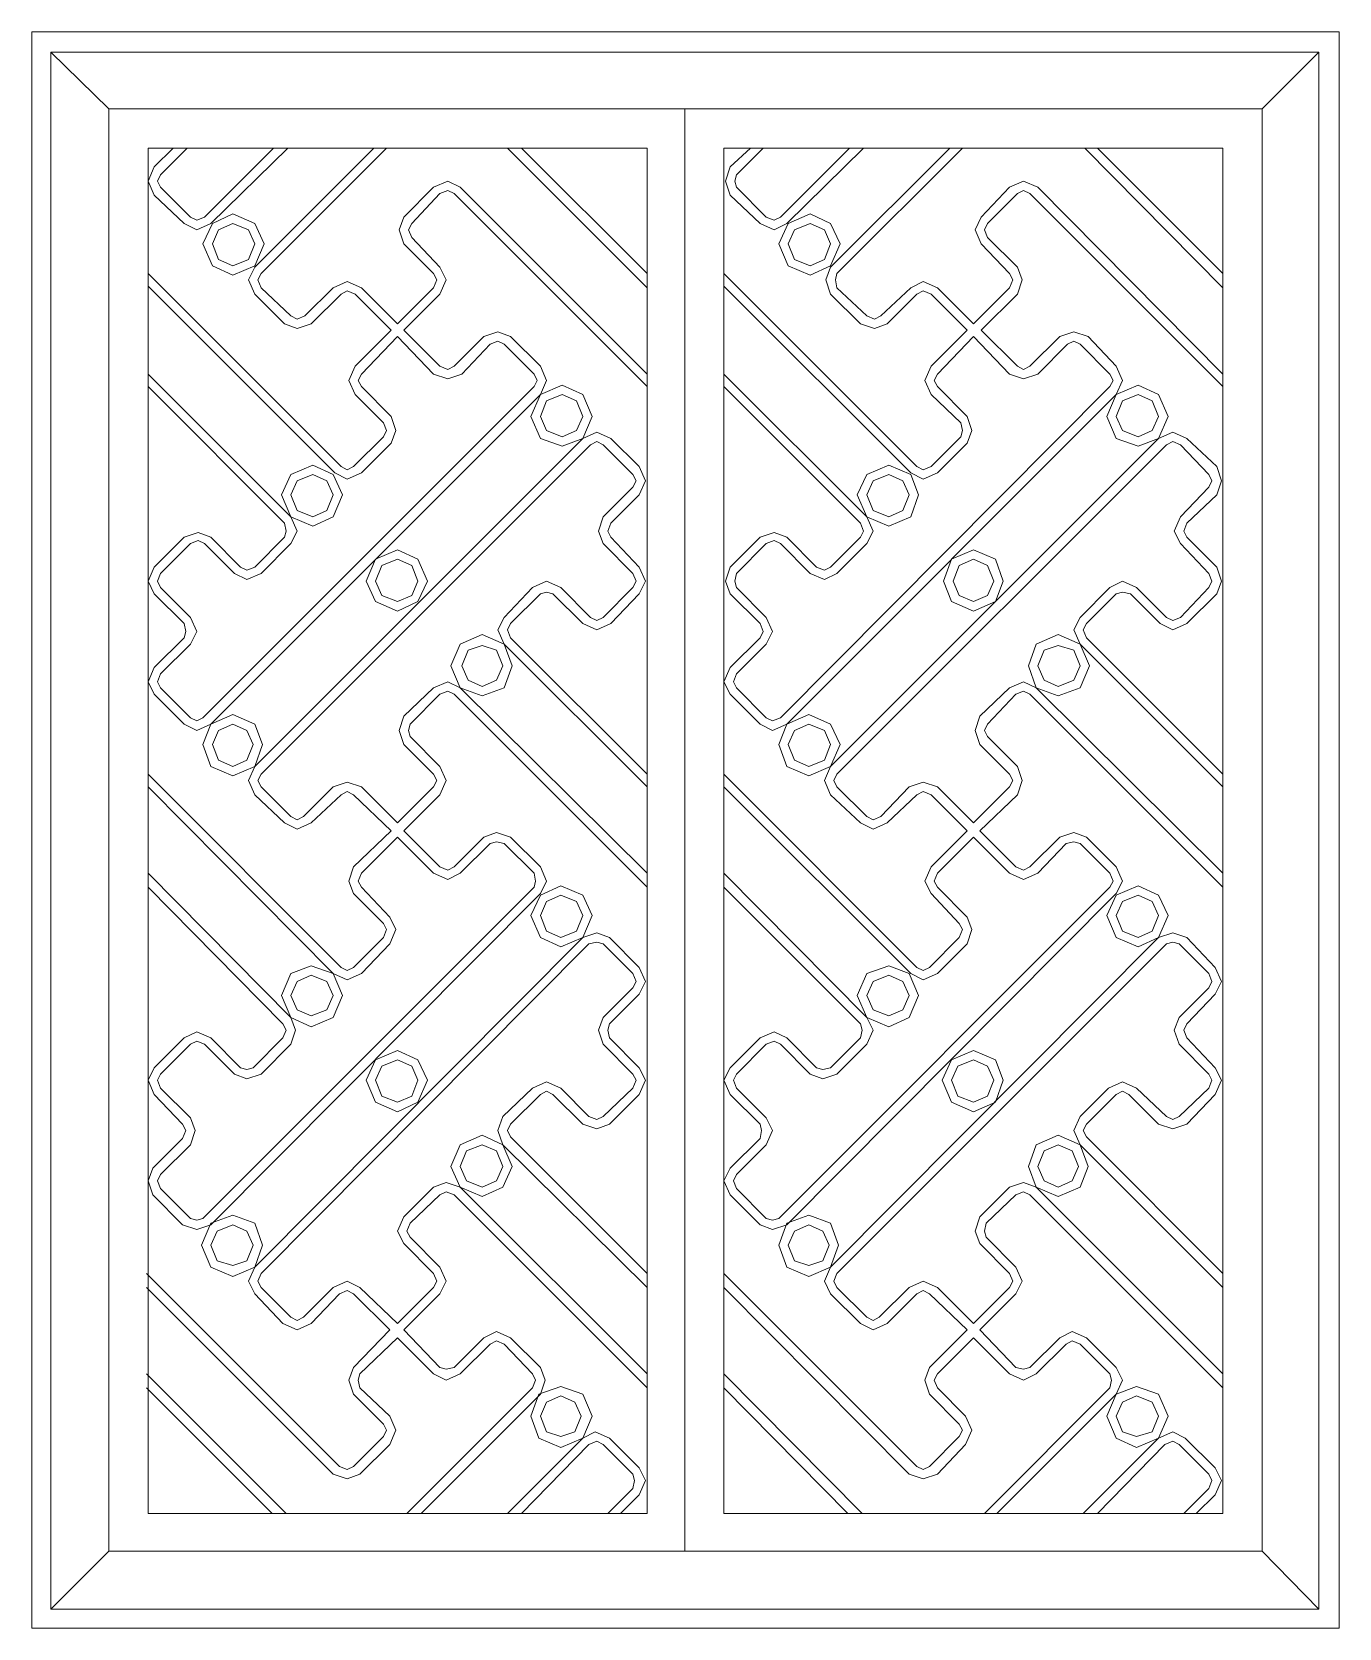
# Model space of a CAD drawing. Header units: centimetres. Extents: x -8.1 to 10.6, y -10.2 to 12.7.
import ezdxf

# ---------------------------------------------------------------- set-up
doc = ezdxf.new("R2010")
doc.units = ezdxf.units.CM
doc.header["$MEASUREMENT"] = 0
doc.layers.add('layer 1', color=7, linetype='Continuous')

msp = doc.modelspace()

# ---------------------------------------------------------------- linework, layer by layer
at = {"layer": 'layer 1', "color": 250, "lineweight": 0}
for points, knots in [([(-8.07089, 12.67001), (-8.07089, 12.67001), (10.64402, 12.67001), (10.64402, 12.67001), (10.64402, 12.67001), (10.64402, 12.67001), (10.64402, -10.17863), (10.64402, -10.17863), (10.64402, -10.17863), (10.64402, -10.17863), (-8.07089, -10.17863), (-8.07089, -10.17863), (-8.07089, -10.17863), (-8.07089, -10.17863), (-8.07089, 12.67001), (-8.07089, 12.67001)], [0, 0, 0, 0, 0.25, 0.25, 0.25, 0.25, 0.5, 0.5, 0.5, 0.5, 0.75, 0.75, 0.75, 0.75, 1, 1, 1, 1]), ([(-8.07089, 12.67001), (-8.07089, 12.67001), (10.64402, 12.67001), (10.64402, 12.67001), (10.64402, 12.67001), (10.64402, 12.67001), (10.64402, -10.17863), (10.64402, -10.17863), (10.64402, -10.17863), (10.64402, -10.17863), (-8.07089, -10.17863), (-8.07089, -10.17863), (-8.07089, -10.17863), (-8.07089, -10.17863), (-8.07089, 12.67001), (-8.07089, 12.67001)], [0, 0, 0, 0, 0.25, 0.25, 0.25, 0.25, 0.5, 0.5, 0.5, 0.5, 0.75, 0.75, 0.75, 0.75, 1, 1, 1, 1]), ([(-7.80124, 12.37812), (-7.80124, 12.37812), (10.35185, 12.37812), (10.35185, 12.37812), (10.35185, 12.37812), (10.35185, 12.37812), (10.35185, -9.90898), (10.35185, -9.90898), (10.35185, -9.90898), (10.35185, -9.90898), (-7.80124, -9.90898), (-7.80124, -9.90898), (-7.80124, -9.90898), (-7.80124, -9.90898), (-7.80124, 12.37812), (-7.80124, 12.37812)], [0, 0, 0, 0, 0.25, 0.25, 0.25, 0.25, 0.5, 0.5, 0.5, 0.5, 0.75, 0.75, 0.75, 0.75, 1, 1, 1, 1]), ([(-7.80124, 12.37812), (-7.80124, 12.37812), (10.35185, 12.37812), (10.35185, 12.37812), (10.35185, 12.37812), (10.35185, 12.37812), (10.35185, -9.90898), (10.35185, -9.90898), (10.35185, -9.90898), (10.35185, -9.90898), (-7.80124, -9.90898), (-7.80124, -9.90898), (-7.80124, -9.90898), (-7.80124, -9.90898), (-7.80124, 12.37812), (-7.80124, 12.37812)], [0, 0, 0, 0, 0.25, 0.25, 0.25, 0.25, 0.5, 0.5, 0.5, 0.5, 0.75, 0.75, 0.75, 0.75, 1, 1, 1, 1]), ([(-6.97005, 11.56916), (-6.97005, 11.56916), (9.54318, 11.56916), (9.54318, 11.56916), (9.54318, 11.56916), (9.54318, 11.56916), (9.54318, -9.07779), (9.54318, -9.07779), (9.54318, -9.07779), (9.54318, -9.07779), (-6.97005, -9.07779), (-6.97005, -9.07779), (-6.97005, -9.07779), (-6.97005, -9.07779), (-6.97005, 11.56916), (-6.97005, 11.56916)], [0, 0, 0, 0, 0.25, 0.25, 0.25, 0.25, 0.5, 0.5, 0.5, 0.5, 0.75, 0.75, 0.75, 0.75, 1, 1, 1, 1]), ([(-6.97005, 11.56916), (-6.97005, 11.56916), (9.54318, 11.56916), (9.54318, 11.56916), (9.54318, 11.56916), (9.54318, 11.56916), (9.54318, -9.07779), (9.54318, -9.07779), (9.54318, -9.07779), (9.54318, -9.07779), (-6.97005, -9.07779), (-6.97005, -9.07779), (-6.97005, -9.07779), (-6.97005, -9.07779), (-6.97005, 11.56916), (-6.97005, 11.56916)], [0, 0, 0, 0, 0.25, 0.25, 0.25, 0.25, 0.5, 0.5, 0.5, 0.5, 0.75, 0.75, 0.75, 0.75, 1, 1, 1, 1]), ([(-6.40851, -8.53848), (-6.40851, -8.53848), (-6.40851, 11.00763), (-6.40851, 11.00763), (-6.40851, 11.00763), (-6.40851, 11.00763), (0.73614, 11.00763), (0.73614, 11.00763), (0.73614, 11.00763), (0.73614, 11.00763), (0.73614, -8.53848), (0.73614, -8.53848), (0.73614, -8.53848), (0.73614, -8.53848), (-6.40851, -8.53848), (-6.40851, -8.53848)], [0, 0, 0, 0, 0.25, 0.25, 0.25, 0.25, 0.5, 0.5, 0.5, 0.5, 0.75, 0.75, 0.75, 0.75, 1, 1, 1, 1]), ([(-6.40851, -8.53848), (-6.40851, -8.53848), (-6.40851, 11.00763), (-6.40851, 11.00763), (-6.40851, 11.00763), (-6.40851, 11.00763), (0.73614, 11.00763), (0.73614, 11.00763), (0.73614, 11.00763), (0.73614, 11.00763), (0.73614, -8.53848), (0.73614, -8.53848), (0.73614, -8.53848), (0.73614, -8.53848), (-6.40851, -8.53848), (-6.40851, -8.53848)], [0, 0, 0, 0, 0.25, 0.25, 0.25, 0.25, 0.5, 0.5, 0.5, 0.5, 0.75, 0.75, 0.75, 0.75, 1, 1, 1, 1]), ([(1.83699, -8.53848), (1.83699, -8.53848), (1.83699, 11.00763), (1.83699, 11.00763), (1.83699, 11.00763), (1.83699, 11.00763), (8.98135, 11.00763), (8.98135, 11.00763), (8.98135, 11.00763), (8.98135, 11.00763), (8.98135, -8.53848), (8.98135, -8.53848), (8.98135, -8.53848), (8.98135, -8.53848), (1.83699, -8.53848), (1.83699, -8.53848)], [0, 0, 0, 0, 0.25, 0.25, 0.25, 0.25, 0.5, 0.5, 0.5, 0.5, 0.75, 0.75, 0.75, 0.75, 1, 1, 1, 1]), ([(1.83699, -8.53848), (1.83699, -8.53848), (1.83699, 11.00763), (1.83699, 11.00763), (1.83699, 11.00763), (1.83699, 11.00763), (8.98135, 11.00763), (8.98135, 11.00763), (8.98135, 11.00763), (8.98135, 11.00763), (8.98135, -8.53848), (8.98135, -8.53848), (8.98135, -8.53848), (8.98135, -8.53848), (1.83699, -8.53848), (1.83699, -8.53848)], [0, 0, 0, 0, 0.25, 0.25, 0.25, 0.25, 0.5, 0.5, 0.5, 0.5, 0.75, 0.75, 0.75, 0.75, 1, 1, 1, 1]), ([(-6.31844, 10.73797), (-6.31844, 10.73797), (-6.40851, 10.53588), (-6.40851, 10.53588), (-6.40851, 10.53588), (-6.40851, 10.53588), (-6.31844, 10.33349), (-6.31844, 10.33349)], [0, 0, 0, 0, 0.5, 0.5, 0.5, 0.5, 1, 1, 1, 1]), ([(-6.31844, 10.73797), (-6.31844, 10.73797), (-6.40851, 10.53588), (-6.40851, 10.53588), (-6.40851, 10.53588), (-6.40851, 10.53588), (-6.31844, 10.33349), (-6.31844, 10.33349)], [0, 0, 0, 0, 0.5, 0.5, 0.5, 0.5, 1, 1, 1, 1]), ([(-6.22865, 10.62567), (-6.22865, 10.62567), (-6.27369, 10.53588), (-6.27369, 10.53588), (-6.27369, 10.53588), (-6.27369, 10.53588), (-6.22865, 10.4458), (-6.22865, 10.4458)], [0, 0, 0, 0, 0.5, 0.5, 0.5, 0.5, 1, 1, 1, 1]), ([(-6.22865, 10.62567), (-6.22865, 10.62567), (-6.27369, 10.53588), (-6.27369, 10.53588), (-6.27369, 10.53588), (-6.27369, 10.53588), (-6.22865, 10.4458), (-6.22865, 10.4458)], [0, 0, 0, 0, 0.5, 0.5, 0.5, 0.5, 1, 1, 1, 1]), ([(0.73614, 7.77237), (0.73614, 7.77237), (-1.93758, 10.4458), (-1.93758, 10.4458), (-1.93758, 10.4458), (-1.93758, 10.4458), (-2.11716, 10.53588), (-2.11716, 10.53588), (-2.11716, 10.53588), (-2.11716, 10.53588), (-2.31954, 10.4458), (-2.31954, 10.4458), (-2.31954, 10.4458), (-2.31954, 10.4458), (-2.74625, 10.01909), (-2.74625, 10.01909), (-2.74625, 10.01909), (-2.74625, 10.01909), (-2.81381, 9.83923), (-2.81381, 9.83923), (-2.81381, 9.83923), (-2.81381, 9.83923), (-2.74625, 9.63713), (-2.74625, 9.63713), (-2.74625, 9.63713), (-2.74625, 9.63713), (-2.31954, 9.21013), (-2.31954, 9.21013)], [0, 0, 0, 0, 0.14285714, 0.14285714, 0.14285714, 0.14285714, 0.28571429, 0.28571429, 0.28571429, 0.28571429, 0.42857143, 0.42857143, 0.42857143, 0.42857143, 0.57142857, 0.57142857, 0.57142857, 0.57142857, 0.71428571, 0.71428571, 0.71428571, 0.71428571, 0.85714286, 0.85714286, 0.85714286, 0.85714286, 1, 1, 1, 1]), ([(0.73614, 7.77237), (0.73614, 7.77237), (-1.93758, 10.4458), (-1.93758, 10.4458), (-1.93758, 10.4458), (-1.93758, 10.4458), (-2.11716, 10.53588), (-2.11716, 10.53588), (-2.11716, 10.53588), (-2.11716, 10.53588), (-2.31954, 10.4458), (-2.31954, 10.4458), (-2.31954, 10.4458), (-2.31954, 10.4458), (-2.74625, 10.01909), (-2.74625, 10.01909), (-2.74625, 10.01909), (-2.74625, 10.01909), (-2.81381, 9.83923), (-2.81381, 9.83923), (-2.81381, 9.83923), (-2.81381, 9.83923), (-2.74625, 9.63713), (-2.74625, 9.63713), (-2.74625, 9.63713), (-2.74625, 9.63713), (-2.31954, 9.21013), (-2.31954, 9.21013)], [0, 0, 0, 0, 0.14285714, 0.14285714, 0.14285714, 0.14285714, 0.28571429, 0.28571429, 0.28571429, 0.28571429, 0.42857143, 0.42857143, 0.42857143, 0.42857143, 0.57142857, 0.57142857, 0.57142857, 0.57142857, 0.71428571, 0.71428571, 0.71428571, 0.71428571, 0.85714286, 0.85714286, 0.85714286, 0.85714286, 1, 1, 1, 1]), ([(1.92677, 10.73797), (1.92677, 10.73797), (1.8595, 10.53588), (1.8595, 10.53588), (1.8595, 10.53588), (1.8595, 10.53588), (1.92677, 10.33349), (1.92677, 10.33349)], [0, 0, 0, 0, 0.5, 0.5, 0.5, 0.5, 1, 1, 1, 1]), ([(1.92677, 10.73797), (1.92677, 10.73797), (1.8595, 10.53588), (1.8595, 10.53588), (1.8595, 10.53588), (1.8595, 10.53588), (1.92677, 10.33349), (1.92677, 10.33349)], [0, 0, 0, 0, 0.5, 0.5, 0.5, 0.5, 1, 1, 1, 1]), ([(2.01656, 10.62567), (2.01656, 10.62567), (1.99433, 10.53588), (1.99433, 10.53588), (1.99433, 10.53588), (1.99433, 10.53588), (2.01656, 10.4458), (2.01656, 10.4458)], [0, 0, 0, 0, 0.5, 0.5, 0.5, 0.5, 1, 1, 1, 1]), ([(2.01656, 10.62567), (2.01656, 10.62567), (1.99433, 10.53588), (1.99433, 10.53588), (1.99433, 10.53588), (1.99433, 10.53588), (2.01656, 10.4458), (2.01656, 10.4458)], [0, 0, 0, 0, 0.5, 0.5, 0.5, 0.5, 1, 1, 1, 1]), ([(8.98135, 7.77237), (8.98135, 7.77237), (6.33044, 10.4458), (6.33044, 10.4458), (6.33044, 10.4458), (6.33044, 10.4458), (6.12805, 10.53588), (6.12805, 10.53588), (6.12805, 10.53588), (6.12805, 10.53588), (5.92596, 10.4458), (5.92596, 10.4458), (5.92596, 10.4458), (5.92596, 10.4458), (5.52148, 10.01909), (5.52148, 10.01909), (5.52148, 10.01909), (5.52148, 10.01909), (5.43169, 9.83923), (5.43169, 9.83923), (5.43169, 9.83923), (5.43169, 9.83923), (5.52148, 9.63713), (5.52148, 9.63713), (5.52148, 9.63713), (5.52148, 9.63713), (5.92596, 9.21013), (5.92596, 9.21013)], [0, 0, 0, 0, 0.14285714, 0.14285714, 0.14285714, 0.14285714, 0.28571429, 0.28571429, 0.28571429, 0.28571429, 0.42857143, 0.42857143, 0.42857143, 0.42857143, 0.57142857, 0.57142857, 0.57142857, 0.57142857, 0.71428571, 0.71428571, 0.71428571, 0.71428571, 0.85714286, 0.85714286, 0.85714286, 0.85714286, 1, 1, 1, 1]), ([(8.98135, 7.77237), (8.98135, 7.77237), (6.33044, 10.4458), (6.33044, 10.4458), (6.33044, 10.4458), (6.33044, 10.4458), (6.12805, 10.53588), (6.12805, 10.53588), (6.12805, 10.53588), (6.12805, 10.53588), (5.92596, 10.4458), (5.92596, 10.4458), (5.92596, 10.4458), (5.92596, 10.4458), (5.52148, 10.01909), (5.52148, 10.01909), (5.52148, 10.01909), (5.52148, 10.01909), (5.43169, 9.83923), (5.43169, 9.83923), (5.43169, 9.83923), (5.43169, 9.83923), (5.52148, 9.63713), (5.52148, 9.63713), (5.52148, 9.63713), (5.52148, 9.63713), (5.92596, 9.21013), (5.92596, 9.21013)], [0, 0, 0, 0, 0.14285714, 0.14285714, 0.14285714, 0.14285714, 0.28571429, 0.28571429, 0.28571429, 0.28571429, 0.42857143, 0.42857143, 0.42857143, 0.42857143, 0.57142857, 0.57142857, 0.57142857, 0.57142857, 0.71428571, 0.71428571, 0.71428571, 0.71428571, 0.85714286, 0.85714286, 0.85714286, 0.85714286, 1, 1, 1, 1]), ([(0.73614, 7.5925), (0.73614, 7.5925), (-2.02737, 10.35601), (-2.02737, 10.35601), (-2.02737, 10.35601), (-2.02737, 10.35601), (-2.11716, 10.40105), (-2.11716, 10.40105), (-2.11716, 10.40105), (-2.11716, 10.40105), (-2.22947, 10.35601), (-2.22947, 10.35601), (-2.22947, 10.35601), (-2.22947, 10.35601), (-2.63395, 9.92901), (-2.63395, 9.92901), (-2.63395, 9.92901), (-2.63395, 9.92901), (-2.67898, 9.83923), (-2.67898, 9.83923), (-2.67898, 9.83923), (-2.67898, 9.83923), (-2.63395, 9.72692), (-2.63395, 9.72692), (-2.63395, 9.72692), (-2.63395, 9.72692), (-2.22947, 9.30021), (-2.22947, 9.30021)], [0, 0, 0, 0, 0.14285714, 0.14285714, 0.14285714, 0.14285714, 0.28571429, 0.28571429, 0.28571429, 0.28571429, 0.42857143, 0.42857143, 0.42857143, 0.42857143, 0.57142857, 0.57142857, 0.57142857, 0.57142857, 0.71428571, 0.71428571, 0.71428571, 0.71428571, 0.85714286, 0.85714286, 0.85714286, 0.85714286, 1, 1, 1, 1]), ([(0.73614, 7.5925), (0.73614, 7.5925), (-2.02737, 10.35601), (-2.02737, 10.35601), (-2.02737, 10.35601), (-2.02737, 10.35601), (-2.11716, 10.40105), (-2.11716, 10.40105), (-2.11716, 10.40105), (-2.11716, 10.40105), (-2.22947, 10.35601), (-2.22947, 10.35601), (-2.22947, 10.35601), (-2.22947, 10.35601), (-2.63395, 9.92901), (-2.63395, 9.92901), (-2.63395, 9.92901), (-2.63395, 9.92901), (-2.67898, 9.83923), (-2.67898, 9.83923), (-2.67898, 9.83923), (-2.67898, 9.83923), (-2.63395, 9.72692), (-2.63395, 9.72692), (-2.63395, 9.72692), (-2.63395, 9.72692), (-2.22947, 9.30021), (-2.22947, 9.30021)], [0, 0, 0, 0, 0.14285714, 0.14285714, 0.14285714, 0.14285714, 0.28571429, 0.28571429, 0.28571429, 0.28571429, 0.42857143, 0.42857143, 0.42857143, 0.42857143, 0.57142857, 0.57142857, 0.57142857, 0.57142857, 0.71428571, 0.71428571, 0.71428571, 0.71428571, 0.85714286, 0.85714286, 0.85714286, 0.85714286, 1, 1, 1, 1]), ([(8.98135, 7.5925), (8.98135, 7.5925), (6.21784, 10.35601), (6.21784, 10.35601), (6.21784, 10.35601), (6.21784, 10.35601), (6.12805, 10.40105), (6.12805, 10.40105), (6.12805, 10.40105), (6.12805, 10.40105), (6.03826, 10.35601), (6.03826, 10.35601), (6.03826, 10.35601), (6.03826, 10.35601), (5.61126, 9.92901), (5.61126, 9.92901), (5.61126, 9.92901), (5.61126, 9.92901), (5.56652, 9.83923), (5.56652, 9.83923), (5.56652, 9.83923), (5.56652, 9.83923), (5.61126, 9.72692), (5.61126, 9.72692), (5.61126, 9.72692), (5.61126, 9.72692), (6.03826, 9.30021), (6.03826, 9.30021)], [0, 0, 0, 0, 0.14285714, 0.14285714, 0.14285714, 0.14285714, 0.28571429, 0.28571429, 0.28571429, 0.28571429, 0.42857143, 0.42857143, 0.42857143, 0.42857143, 0.57142857, 0.57142857, 0.57142857, 0.57142857, 0.71428571, 0.71428571, 0.71428571, 0.71428571, 0.85714286, 0.85714286, 0.85714286, 0.85714286, 1, 1, 1, 1]), ([(8.98135, 7.5925), (8.98135, 7.5925), (6.21784, 10.35601), (6.21784, 10.35601), (6.21784, 10.35601), (6.21784, 10.35601), (6.12805, 10.40105), (6.12805, 10.40105), (6.12805, 10.40105), (6.12805, 10.40105), (6.03826, 10.35601), (6.03826, 10.35601), (6.03826, 10.35601), (6.03826, 10.35601), (5.61126, 9.92901), (5.61126, 9.92901), (5.61126, 9.92901), (5.61126, 9.92901), (5.56652, 9.83923), (5.56652, 9.83923), (5.56652, 9.83923), (5.56652, 9.83923), (5.61126, 9.72692), (5.61126, 9.72692), (5.61126, 9.72692), (5.61126, 9.72692), (6.03826, 9.30021), (6.03826, 9.30021)], [0, 0, 0, 0, 0.14285714, 0.14285714, 0.14285714, 0.14285714, 0.28571429, 0.28571429, 0.28571429, 0.28571429, 0.42857143, 0.42857143, 0.42857143, 0.42857143, 0.57142857, 0.57142857, 0.57142857, 0.57142857, 0.71428571, 0.71428571, 0.71428571, 0.71428571, 0.85714286, 0.85714286, 0.85714286, 0.85714286, 1, 1, 1, 1]), ([(-4.74585, 9.63713), (-4.74585, 9.63713), (-4.88067, 9.92901), (-4.88067, 9.92901), (-4.88067, 9.92901), (-4.88067, 9.92901), (-5.19507, 10.06384), (-5.19507, 10.06384), (-5.19507, 10.06384), (-5.19507, 10.06384), (-5.48725, 9.92901), (-5.48725, 9.92901), (-5.48725, 9.92901), (-5.48725, 9.92901), (-5.62207, 9.63713), (-5.62207, 9.63713), (-5.62207, 9.63713), (-5.62207, 9.63713), (-5.48725, 9.32244), (-5.48725, 9.32244), (-5.48725, 9.32244), (-5.48725, 9.32244), (-5.19507, 9.18761), (-5.19507, 9.18761), (-5.19507, 9.18761), (-5.19507, 9.18761), (-4.88067, 9.32244), (-4.88067, 9.32244), (-4.88067, 9.32244), (-4.88067, 9.32244), (-4.74585, 9.63713), (-4.74585, 9.63713)], [0, 0, 0, 0, 0.125, 0.125, 0.125, 0.125, 0.25, 0.25, 0.25, 0.25, 0.375, 0.375, 0.375, 0.375, 0.5, 0.5, 0.5, 0.5, 0.625, 0.625, 0.625, 0.625, 0.75, 0.75, 0.75, 0.75, 0.875, 0.875, 0.875, 0.875, 1, 1, 1, 1]), ([(-4.74585, 9.63713), (-4.74585, 9.63713), (-4.88067, 9.92901), (-4.88067, 9.92901), (-4.88067, 9.92901), (-4.88067, 9.92901), (-5.19507, 10.06384), (-5.19507, 10.06384), (-5.19507, 10.06384), (-5.19507, 10.06384), (-5.48725, 9.92901), (-5.48725, 9.92901), (-5.48725, 9.92901), (-5.48725, 9.92901), (-5.62207, 9.63713), (-5.62207, 9.63713), (-5.62207, 9.63713), (-5.62207, 9.63713), (-5.48725, 9.32244), (-5.48725, 9.32244), (-5.48725, 9.32244), (-5.48725, 9.32244), (-5.19507, 9.18761), (-5.19507, 9.18761), (-5.19507, 9.18761), (-5.19507, 9.18761), (-4.88067, 9.32244), (-4.88067, 9.32244), (-4.88067, 9.32244), (-4.88067, 9.32244), (-4.74585, 9.63713), (-4.74585, 9.63713)], [0, 0, 0, 0, 0.125, 0.125, 0.125, 0.125, 0.25, 0.25, 0.25, 0.25, 0.375, 0.375, 0.375, 0.375, 0.5, 0.5, 0.5, 0.5, 0.625, 0.625, 0.625, 0.625, 0.75, 0.75, 0.75, 0.75, 0.875, 0.875, 0.875, 0.875, 1, 1, 1, 1]), ([(3.49937, 9.63713), (3.49937, 9.63713), (3.36483, 9.92901), (3.36483, 9.92901), (3.36483, 9.92901), (3.36483, 9.92901), (3.07266, 10.06384), (3.07266, 10.06384), (3.07266, 10.06384), (3.07266, 10.06384), (2.75796, 9.92901), (2.75796, 9.92901), (2.75796, 9.92901), (2.75796, 9.92901), (2.62314, 9.63713), (2.62314, 9.63713), (2.62314, 9.63713), (2.62314, 9.63713), (2.75796, 9.32244), (2.75796, 9.32244), (2.75796, 9.32244), (2.75796, 9.32244), (3.07266, 9.18761), (3.07266, 9.18761), (3.07266, 9.18761), (3.07266, 9.18761), (3.36483, 9.32244), (3.36483, 9.32244), (3.36483, 9.32244), (3.36483, 9.32244), (3.49937, 9.63713), (3.49937, 9.63713)], [0, 0, 0, 0, 0.125, 0.125, 0.125, 0.125, 0.25, 0.25, 0.25, 0.25, 0.375, 0.375, 0.375, 0.375, 0.5, 0.5, 0.5, 0.5, 0.625, 0.625, 0.625, 0.625, 0.75, 0.75, 0.75, 0.75, 0.875, 0.875, 0.875, 0.875, 1, 1, 1, 1]), ([(3.49937, 9.63713), (3.49937, 9.63713), (3.36483, 9.92901), (3.36483, 9.92901), (3.36483, 9.92901), (3.36483, 9.92901), (3.07266, 10.06384), (3.07266, 10.06384), (3.07266, 10.06384), (3.07266, 10.06384), (2.75796, 9.92901), (2.75796, 9.92901), (2.75796, 9.92901), (2.75796, 9.92901), (2.62314, 9.63713), (2.62314, 9.63713), (2.62314, 9.63713), (2.62314, 9.63713), (2.75796, 9.32244), (2.75796, 9.32244), (2.75796, 9.32244), (2.75796, 9.32244), (3.07266, 9.18761), (3.07266, 9.18761), (3.07266, 9.18761), (3.07266, 9.18761), (3.36483, 9.32244), (3.36483, 9.32244), (3.36483, 9.32244), (3.36483, 9.32244), (3.49937, 9.63713), (3.49937, 9.63713)], [0, 0, 0, 0, 0.125, 0.125, 0.125, 0.125, 0.25, 0.25, 0.25, 0.25, 0.375, 0.375, 0.375, 0.375, 0.5, 0.5, 0.5, 0.5, 0.625, 0.625, 0.625, 0.625, 0.75, 0.75, 0.75, 0.75, 0.875, 0.875, 0.875, 0.875, 1, 1, 1, 1]), ([(-5.89173, 9.92901), (-5.89173, 9.92901), (-5.71186, 9.83923), (-5.71186, 9.83923), (-5.71186, 9.83923), (-5.71186, 9.83923), (-5.50977, 9.92901), (-5.50977, 9.92901)], [0, 0, 0, 0, 0.5, 0.5, 0.5, 0.5, 1, 1, 1, 1]), ([(-5.89173, 9.92901), (-5.89173, 9.92901), (-5.71186, 9.83923), (-5.71186, 9.83923), (-5.71186, 9.83923), (-5.71186, 9.83923), (-5.50977, 9.92901), (-5.50977, 9.92901)], [0, 0, 0, 0, 0.5, 0.5, 0.5, 0.5, 1, 1, 1, 1]), ([(-5.80165, 10.01909), (-5.80165, 10.01909), (-5.71186, 9.97405), (-5.71186, 9.97405), (-5.71186, 9.97405), (-5.71186, 9.97405), (-5.59955, 10.01909), (-5.59955, 10.01909)], [0, 0, 0, 0, 0.5, 0.5, 0.5, 0.5, 1, 1, 1, 1]), ([(-5.80165, 10.01909), (-5.80165, 10.01909), (-5.71186, 9.97405), (-5.71186, 9.97405), (-5.71186, 9.97405), (-5.71186, 9.97405), (-5.59955, 10.01909), (-5.59955, 10.01909)], [0, 0, 0, 0, 0.5, 0.5, 0.5, 0.5, 1, 1, 1, 1]), ([(-4.88067, 9.63713), (-4.88067, 9.63713), (-4.97046, 9.83923), (-4.97046, 9.83923), (-4.97046, 9.83923), (-4.97046, 9.83923), (-5.19507, 9.92901), (-5.19507, 9.92901), (-5.19507, 9.92901), (-5.19507, 9.92901), (-5.39746, 9.83923), (-5.39746, 9.83923), (-5.39746, 9.83923), (-5.39746, 9.83923), (-5.48725, 9.63713), (-5.48725, 9.63713), (-5.48725, 9.63713), (-5.48725, 9.63713), (-5.39746, 9.41252), (-5.39746, 9.41252), (-5.39746, 9.41252), (-5.39746, 9.41252), (-5.19507, 9.32244), (-5.19507, 9.32244), (-5.19507, 9.32244), (-5.19507, 9.32244), (-4.97046, 9.41252), (-4.97046, 9.41252), (-4.97046, 9.41252), (-4.97046, 9.41252), (-4.88067, 9.63713), (-4.88067, 9.63713)], [0, 0, 0, 0, 0.125, 0.125, 0.125, 0.125, 0.25, 0.25, 0.25, 0.25, 0.375, 0.375, 0.375, 0.375, 0.5, 0.5, 0.5, 0.5, 0.625, 0.625, 0.625, 0.625, 0.75, 0.75, 0.75, 0.75, 0.875, 0.875, 0.875, 0.875, 1, 1, 1, 1]), ([(-4.88067, 9.63713), (-4.88067, 9.63713), (-4.97046, 9.83923), (-4.97046, 9.83923), (-4.97046, 9.83923), (-4.97046, 9.83923), (-5.19507, 9.92901), (-5.19507, 9.92901), (-5.19507, 9.92901), (-5.19507, 9.92901), (-5.39746, 9.83923), (-5.39746, 9.83923), (-5.39746, 9.83923), (-5.39746, 9.83923), (-5.48725, 9.63713), (-5.48725, 9.63713), (-5.48725, 9.63713), (-5.48725, 9.63713), (-5.39746, 9.41252), (-5.39746, 9.41252), (-5.39746, 9.41252), (-5.39746, 9.41252), (-5.19507, 9.32244), (-5.19507, 9.32244), (-5.19507, 9.32244), (-5.19507, 9.32244), (-4.97046, 9.41252), (-4.97046, 9.41252), (-4.97046, 9.41252), (-4.97046, 9.41252), (-4.88067, 9.63713), (-4.88067, 9.63713)], [0, 0, 0, 0, 0.125, 0.125, 0.125, 0.125, 0.25, 0.25, 0.25, 0.25, 0.375, 0.375, 0.375, 0.375, 0.5, 0.5, 0.5, 0.5, 0.625, 0.625, 0.625, 0.625, 0.75, 0.75, 0.75, 0.75, 0.875, 0.875, 0.875, 0.875, 1, 1, 1, 1]), ([(2.35377, 9.92901), (2.35377, 9.92901), (2.55587, 9.83923), (2.55587, 9.83923), (2.55587, 9.83923), (2.55587, 9.83923), (2.73573, 9.92901), (2.73573, 9.92901)], [0, 0, 0, 0, 0.5, 0.5, 0.5, 0.5, 1, 1, 1, 1]), ([(2.35377, 9.92901), (2.35377, 9.92901), (2.55587, 9.83923), (2.55587, 9.83923), (2.55587, 9.83923), (2.55587, 9.83923), (2.73573, 9.92901), (2.73573, 9.92901)], [0, 0, 0, 0, 0.5, 0.5, 0.5, 0.5, 1, 1, 1, 1]), ([(2.44356, 10.01909), (2.44356, 10.01909), (2.55587, 9.97405), (2.55587, 9.97405), (2.55587, 9.97405), (2.55587, 9.97405), (2.64566, 10.01909), (2.64566, 10.01909)], [0, 0, 0, 0, 0.5, 0.5, 0.5, 0.5, 1, 1, 1, 1]), ([(2.44356, 10.01909), (2.44356, 10.01909), (2.55587, 9.97405), (2.55587, 9.97405), (2.55587, 9.97405), (2.55587, 9.97405), (2.64566, 10.01909), (2.64566, 10.01909)], [0, 0, 0, 0, 0.5, 0.5, 0.5, 0.5, 1, 1, 1, 1]), ([(3.36483, 9.63713), (3.36483, 9.63713), (3.27475, 9.83923), (3.27475, 9.83923), (3.27475, 9.83923), (3.27475, 9.83923), (3.07266, 9.92901), (3.07266, 9.92901), (3.07266, 9.92901), (3.07266, 9.92901), (2.84804, 9.83923), (2.84804, 9.83923), (2.84804, 9.83923), (2.84804, 9.83923), (2.75796, 9.63713), (2.75796, 9.63713), (2.75796, 9.63713), (2.75796, 9.63713), (2.84804, 9.41252), (2.84804, 9.41252), (2.84804, 9.41252), (2.84804, 9.41252), (3.07266, 9.32244), (3.07266, 9.32244), (3.07266, 9.32244), (3.07266, 9.32244), (3.27475, 9.41252), (3.27475, 9.41252), (3.27475, 9.41252), (3.27475, 9.41252), (3.36483, 9.63713), (3.36483, 9.63713)], [0, 0, 0, 0, 0.125, 0.125, 0.125, 0.125, 0.25, 0.25, 0.25, 0.25, 0.375, 0.375, 0.375, 0.375, 0.5, 0.5, 0.5, 0.5, 0.625, 0.625, 0.625, 0.625, 0.75, 0.75, 0.75, 0.75, 0.875, 0.875, 0.875, 0.875, 1, 1, 1, 1]), ([(3.36483, 9.63713), (3.36483, 9.63713), (3.27475, 9.83923), (3.27475, 9.83923), (3.27475, 9.83923), (3.27475, 9.83923), (3.07266, 9.92901), (3.07266, 9.92901), (3.07266, 9.92901), (3.07266, 9.92901), (2.84804, 9.83923), (2.84804, 9.83923), (2.84804, 9.83923), (2.84804, 9.83923), (2.75796, 9.63713), (2.75796, 9.63713), (2.75796, 9.63713), (2.75796, 9.63713), (2.84804, 9.41252), (2.84804, 9.41252), (2.84804, 9.41252), (2.84804, 9.41252), (3.07266, 9.32244), (3.07266, 9.32244), (3.07266, 9.32244), (3.07266, 9.32244), (3.27475, 9.41252), (3.27475, 9.41252), (3.27475, 9.41252), (3.27475, 9.41252), (3.36483, 9.63713), (3.36483, 9.63713)], [0, 0, 0, 0, 0.125, 0.125, 0.125, 0.125, 0.25, 0.25, 0.25, 0.25, 0.375, 0.375, 0.375, 0.375, 0.5, 0.5, 0.5, 0.5, 0.625, 0.625, 0.625, 0.625, 0.75, 0.75, 0.75, 0.75, 0.875, 0.875, 0.875, 0.875, 1, 1, 1, 1]), ([(-6.40851, 9.21013), (-6.40851, 9.21013), (-3.645, 6.44691), (-3.645, 6.44691), (-3.645, 6.44691), (-3.645, 6.44691), (-3.55521, 6.40187), (-3.55521, 6.40187), (-3.55521, 6.40187), (-3.55521, 6.40187), (-3.46514, 6.44691), (-3.46514, 6.44691), (-3.46514, 6.44691), (-3.46514, 6.44691), (-3.03843, 6.87362), (-3.03843, 6.87362), (-3.03843, 6.87362), (-3.03843, 6.87362), (-2.99339, 6.96341), (-2.99339, 6.96341), (-2.99339, 6.96341), (-2.99339, 6.96341), (-3.03843, 7.076), (-3.03843, 7.076), (-3.03843, 7.076), (-3.03843, 7.076), (-3.44291, 7.48019), (-3.44291, 7.48019)], [0, 0, 0, 0, 0.14285714, 0.14285714, 0.14285714, 0.14285714, 0.28571429, 0.28571429, 0.28571429, 0.28571429, 0.42857143, 0.42857143, 0.42857143, 0.42857143, 0.57142857, 0.57142857, 0.57142857, 0.57142857, 0.71428571, 0.71428571, 0.71428571, 0.71428571, 0.85714286, 0.85714286, 0.85714286, 0.85714286, 1, 1, 1, 1]), ([(-6.40851, 9.21013), (-6.40851, 9.21013), (-3.645, 6.44691), (-3.645, 6.44691), (-3.645, 6.44691), (-3.645, 6.44691), (-3.55521, 6.40187), (-3.55521, 6.40187), (-3.55521, 6.40187), (-3.55521, 6.40187), (-3.46514, 6.44691), (-3.46514, 6.44691), (-3.46514, 6.44691), (-3.46514, 6.44691), (-3.03843, 6.87362), (-3.03843, 6.87362), (-3.03843, 6.87362), (-3.03843, 6.87362), (-2.99339, 6.96341), (-2.99339, 6.96341), (-2.99339, 6.96341), (-2.99339, 6.96341), (-3.03843, 7.076), (-3.03843, 7.076), (-3.03843, 7.076), (-3.03843, 7.076), (-3.44291, 7.48019), (-3.44291, 7.48019)], [0, 0, 0, 0, 0.14285714, 0.14285714, 0.14285714, 0.14285714, 0.28571429, 0.28571429, 0.28571429, 0.28571429, 0.42857143, 0.42857143, 0.42857143, 0.42857143, 0.57142857, 0.57142857, 0.57142857, 0.57142857, 0.71428571, 0.71428571, 0.71428571, 0.71428571, 0.85714286, 0.85714286, 0.85714286, 0.85714286, 1, 1, 1, 1]), ([(-4.88067, 9.30021), (-4.88067, 9.30021), (-4.97046, 9.12034), (-4.97046, 9.12034), (-4.97046, 9.12034), (-4.97046, 9.12034), (-4.88067, 8.91825), (-4.88067, 8.91825)], [0, 0, 0, 0, 0.5, 0.5, 0.5, 0.5, 1, 1, 1, 1]), ([(-4.88067, 9.30021), (-4.88067, 9.30021), (-4.97046, 9.12034), (-4.97046, 9.12034), (-4.97046, 9.12034), (-4.97046, 9.12034), (-4.88067, 8.91825), (-4.88067, 8.91825)], [0, 0, 0, 0, 0.5, 0.5, 0.5, 0.5, 1, 1, 1, 1]), ([(-4.79088, 9.21013), (-4.79088, 9.21013), (-4.83563, 9.12034), (-4.83563, 9.12034), (-4.83563, 9.12034), (-4.83563, 9.12034), (-4.79088, 9.00804), (-4.79088, 9.00804)], [0, 0, 0, 0, 0.5, 0.5, 0.5, 0.5, 1, 1, 1, 1]), ([(-4.79088, 9.21013), (-4.79088, 9.21013), (-4.83563, 9.12034), (-4.83563, 9.12034), (-4.83563, 9.12034), (-4.83563, 9.12034), (-4.79088, 9.00804), (-4.79088, 9.00804)], [0, 0, 0, 0, 0.5, 0.5, 0.5, 0.5, 1, 1, 1, 1]), ([(-2.31954, 9.00804), (-2.31954, 9.00804), (-2.2745, 9.12034), (-2.2745, 9.12034), (-2.2745, 9.12034), (-2.2745, 9.12034), (-2.31954, 9.21013), (-2.31954, 9.21013)], [0, 0, 0, 0, 0.5, 0.5, 0.5, 0.5, 1, 1, 1, 1]), ([(-2.31954, 9.00804), (-2.31954, 9.00804), (-2.2745, 9.12034), (-2.2745, 9.12034), (-2.2745, 9.12034), (-2.2745, 9.12034), (-2.31954, 9.21013), (-2.31954, 9.21013)], [0, 0, 0, 0, 0.5, 0.5, 0.5, 0.5, 1, 1, 1, 1]), ([(-2.22947, 8.91825), (-2.22947, 8.91825), (-2.13968, 9.12034), (-2.13968, 9.12034), (-2.13968, 9.12034), (-2.13968, 9.12034), (-2.22947, 9.30021), (-2.22947, 9.30021)], [0, 0, 0, 0, 0.5, 0.5, 0.5, 0.5, 1, 1, 1, 1]), ([(-2.22947, 8.91825), (-2.22947, 8.91825), (-2.13968, 9.12034), (-2.13968, 9.12034), (-2.13968, 9.12034), (-2.13968, 9.12034), (-2.22947, 9.30021), (-2.22947, 9.30021)], [0, 0, 0, 0, 0.5, 0.5, 0.5, 0.5, 1, 1, 1, 1]), ([(1.83699, 9.21013), (1.83699, 9.21013), (4.6005, 6.44691), (4.6005, 6.44691), (4.6005, 6.44691), (4.6005, 6.44691), (4.69029, 6.40187), (4.69029, 6.40187), (4.69029, 6.40187), (4.69029, 6.40187), (4.80259, 6.44691), (4.80259, 6.44691), (4.80259, 6.44691), (4.80259, 6.44691), (5.2293, 6.87362), (5.2293, 6.87362), (5.2293, 6.87362), (5.2293, 6.87362), (5.25182, 6.96341), (5.25182, 6.96341), (5.25182, 6.96341), (5.25182, 6.96341), (5.2293, 7.076), (5.2293, 7.076), (5.2293, 7.076), (5.2293, 7.076), (4.80259, 7.48019), (4.80259, 7.48019)], [0, 0, 0, 0, 0.14285714, 0.14285714, 0.14285714, 0.14285714, 0.28571429, 0.28571429, 0.28571429, 0.28571429, 0.42857143, 0.42857143, 0.42857143, 0.42857143, 0.57142857, 0.57142857, 0.57142857, 0.57142857, 0.71428571, 0.71428571, 0.71428571, 0.71428571, 0.85714286, 0.85714286, 0.85714286, 0.85714286, 1, 1, 1, 1]), ([(1.83699, 9.21013), (1.83699, 9.21013), (4.6005, 6.44691), (4.6005, 6.44691), (4.6005, 6.44691), (4.6005, 6.44691), (4.69029, 6.40187), (4.69029, 6.40187), (4.69029, 6.40187), (4.69029, 6.40187), (4.80259, 6.44691), (4.80259, 6.44691), (4.80259, 6.44691), (4.80259, 6.44691), (5.2293, 6.87362), (5.2293, 6.87362), (5.2293, 6.87362), (5.2293, 6.87362), (5.25182, 6.96341), (5.25182, 6.96341), (5.25182, 6.96341), (5.25182, 6.96341), (5.2293, 7.076), (5.2293, 7.076), (5.2293, 7.076), (5.2293, 7.076), (4.80259, 7.48019), (4.80259, 7.48019)], [0, 0, 0, 0, 0.14285714, 0.14285714, 0.14285714, 0.14285714, 0.28571429, 0.28571429, 0.28571429, 0.28571429, 0.42857143, 0.42857143, 0.42857143, 0.42857143, 0.57142857, 0.57142857, 0.57142857, 0.57142857, 0.71428571, 0.71428571, 0.71428571, 0.71428571, 0.85714286, 0.85714286, 0.85714286, 0.85714286, 1, 1, 1, 1]), ([(3.36483, 9.30021), (3.36483, 9.30021), (3.29727, 9.12034), (3.29727, 9.12034), (3.29727, 9.12034), (3.29727, 9.12034), (3.36483, 8.91825), (3.36483, 8.91825)], [0, 0, 0, 0, 0.5, 0.5, 0.5, 0.5, 1, 1, 1, 1]), ([(3.36483, 9.30021), (3.36483, 9.30021), (3.29727, 9.12034), (3.29727, 9.12034), (3.29727, 9.12034), (3.29727, 9.12034), (3.36483, 8.91825), (3.36483, 8.91825)], [0, 0, 0, 0, 0.5, 0.5, 0.5, 0.5, 1, 1, 1, 1]), ([(3.45462, 9.21013), (3.45462, 9.21013), (3.4321, 9.12034), (3.4321, 9.12034), (3.4321, 9.12034), (3.4321, 9.12034), (3.45462, 9.00804), (3.45462, 9.00804)], [0, 0, 0, 0, 0.5, 0.5, 0.5, 0.5, 1, 1, 1, 1]), ([(3.45462, 9.21013), (3.45462, 9.21013), (3.4321, 9.12034), (3.4321, 9.12034), (3.4321, 9.12034), (3.4321, 9.12034), (3.45462, 9.00804), (3.45462, 9.00804)], [0, 0, 0, 0, 0.5, 0.5, 0.5, 0.5, 1, 1, 1, 1]), ([(5.92596, 9.00804), (5.92596, 9.00804), (5.97071, 9.12034), (5.97071, 9.12034), (5.97071, 9.12034), (5.97071, 9.12034), (5.92596, 9.21013), (5.92596, 9.21013)], [0, 0, 0, 0, 0.5, 0.5, 0.5, 0.5, 1, 1, 1, 1]), ([(5.92596, 9.00804), (5.92596, 9.00804), (5.97071, 9.12034), (5.97071, 9.12034), (5.97071, 9.12034), (5.97071, 9.12034), (5.92596, 9.21013), (5.92596, 9.21013)], [0, 0, 0, 0, 0.5, 0.5, 0.5, 0.5, 1, 1, 1, 1]), ([(6.03826, 8.91825), (6.03826, 8.91825), (6.10553, 9.12034), (6.10553, 9.12034), (6.10553, 9.12034), (6.10553, 9.12034), (6.03826, 9.30021), (6.03826, 9.30021)], [0, 0, 0, 0, 0.5, 0.5, 0.5, 0.5, 1, 1, 1, 1]), ([(6.03826, 8.91825), (6.03826, 8.91825), (6.10553, 9.12034), (6.10553, 9.12034), (6.10553, 9.12034), (6.10553, 9.12034), (6.03826, 9.30021), (6.03826, 9.30021)], [0, 0, 0, 0, 0.5, 0.5, 0.5, 0.5, 1, 1, 1, 1]), ([(-6.40851, 9.03056), (-6.40851, 9.03056), (-3.73479, 6.35683), (-3.73479, 6.35683), (-3.73479, 6.35683), (-3.73479, 6.35683), (-3.55521, 6.26704), (-3.55521, 6.26704), (-3.55521, 6.26704), (-3.55521, 6.26704), (-3.35283, 6.35683), (-3.35283, 6.35683), (-3.35283, 6.35683), (-3.35283, 6.35683), (-2.92612, 6.78383), (-2.92612, 6.78383), (-2.92612, 6.78383), (-2.92612, 6.78383), (-2.85856, 6.96341), (-2.85856, 6.96341), (-2.85856, 6.96341), (-2.85856, 6.96341), (-2.92612, 7.16579), (-2.92612, 7.16579), (-2.92612, 7.16579), (-2.92612, 7.16579), (-3.35283, 7.5925), (-3.35283, 7.5925)], [0, 0, 0, 0, 0.14285714, 0.14285714, 0.14285714, 0.14285714, 0.28571429, 0.28571429, 0.28571429, 0.28571429, 0.42857143, 0.42857143, 0.42857143, 0.42857143, 0.57142857, 0.57142857, 0.57142857, 0.57142857, 0.71428571, 0.71428571, 0.71428571, 0.71428571, 0.85714286, 0.85714286, 0.85714286, 0.85714286, 1, 1, 1, 1]), ([(-6.40851, 9.03056), (-6.40851, 9.03056), (-3.73479, 6.35683), (-3.73479, 6.35683), (-3.73479, 6.35683), (-3.73479, 6.35683), (-3.55521, 6.26704), (-3.55521, 6.26704), (-3.55521, 6.26704), (-3.55521, 6.26704), (-3.35283, 6.35683), (-3.35283, 6.35683), (-3.35283, 6.35683), (-3.35283, 6.35683), (-2.92612, 6.78383), (-2.92612, 6.78383), (-2.92612, 6.78383), (-2.92612, 6.78383), (-2.85856, 6.96341), (-2.85856, 6.96341), (-2.85856, 6.96341), (-2.85856, 6.96341), (-2.92612, 7.16579), (-2.92612, 7.16579), (-2.92612, 7.16579), (-2.92612, 7.16579), (-3.35283, 7.5925), (-3.35283, 7.5925)], [0, 0, 0, 0, 0.14285714, 0.14285714, 0.14285714, 0.14285714, 0.28571429, 0.28571429, 0.28571429, 0.28571429, 0.42857143, 0.42857143, 0.42857143, 0.42857143, 0.57142857, 0.57142857, 0.57142857, 0.57142857, 0.71428571, 0.71428571, 0.71428571, 0.71428571, 0.85714286, 0.85714286, 0.85714286, 0.85714286, 1, 1, 1, 1]), ([(-2.31954, 9.00804), (-2.31954, 9.00804), (-2.83604, 8.49125), (-2.83604, 8.49125), (-2.83604, 8.49125), (-2.83604, 8.49125), (-3.35283, 9.00804), (-3.35283, 9.00804), (-3.35283, 9.00804), (-3.35283, 9.00804), (-3.55521, 9.09782), (-3.55521, 9.09782), (-3.55521, 9.09782), (-3.55521, 9.09782), (-3.75731, 9.00804), (-3.75731, 9.00804), (-3.75731, 9.00804), (-3.75731, 9.00804), (-4.16179, 8.60356), (-4.16179, 8.60356)], [0, 0, 0, 0, 0.2, 0.2, 0.2, 0.2, 0.4, 0.4, 0.4, 0.4, 0.6, 0.6, 0.6, 0.6, 0.8, 0.8, 0.8, 0.8, 1, 1, 1, 1]), ([(-2.31954, 9.00804), (-2.31954, 9.00804), (-2.83604, 8.49125), (-2.83604, 8.49125), (-2.83604, 8.49125), (-2.83604, 8.49125), (-3.35283, 9.00804), (-3.35283, 9.00804), (-3.35283, 9.00804), (-3.35283, 9.00804), (-3.55521, 9.09782), (-3.55521, 9.09782), (-3.55521, 9.09782), (-3.55521, 9.09782), (-3.75731, 9.00804), (-3.75731, 9.00804), (-3.75731, 9.00804), (-3.75731, 9.00804), (-4.16179, 8.60356), (-4.16179, 8.60356)], [0, 0, 0, 0, 0.2, 0.2, 0.2, 0.2, 0.4, 0.4, 0.4, 0.4, 0.6, 0.6, 0.6, 0.6, 0.8, 0.8, 0.8, 0.8, 1, 1, 1, 1]), ([(-3.44291, 7.88467), (-3.44291, 7.88467), (-2.92612, 8.40146), (-2.92612, 8.40146), (-2.92612, 8.40146), (-2.92612, 8.40146), (-3.44291, 8.91825), (-3.44291, 8.91825), (-3.44291, 8.91825), (-3.44291, 8.91825), (-3.55521, 8.963), (-3.55521, 8.963), (-3.55521, 8.963), (-3.55521, 8.963), (-3.645, 8.91825), (-3.645, 8.91825), (-3.645, 8.91825), (-3.645, 8.91825), (-4.07171, 8.49125), (-4.07171, 8.49125)], [0, 0, 0, 0, 0.2, 0.2, 0.2, 0.2, 0.4, 0.4, 0.4, 0.4, 0.6, 0.6, 0.6, 0.6, 0.8, 0.8, 0.8, 0.8, 1, 1, 1, 1]), ([(-3.44291, 7.88467), (-3.44291, 7.88467), (-2.92612, 8.40146), (-2.92612, 8.40146), (-2.92612, 8.40146), (-2.92612, 8.40146), (-3.44291, 8.91825), (-3.44291, 8.91825), (-3.44291, 8.91825), (-3.44291, 8.91825), (-3.55521, 8.963), (-3.55521, 8.963), (-3.55521, 8.963), (-3.55521, 8.963), (-3.645, 8.91825), (-3.645, 8.91825), (-3.645, 8.91825), (-3.645, 8.91825), (-4.07171, 8.49125), (-4.07171, 8.49125)], [0, 0, 0, 0, 0.2, 0.2, 0.2, 0.2, 0.4, 0.4, 0.4, 0.4, 0.6, 0.6, 0.6, 0.6, 0.8, 0.8, 0.8, 0.8, 1, 1, 1, 1]), ([(-2.22947, 8.91825), (-2.22947, 8.91825), (-2.74625, 8.40146), (-2.74625, 8.40146), (-2.74625, 8.40146), (-2.74625, 8.40146), (-2.22947, 7.88467), (-2.22947, 7.88467), (-2.22947, 7.88467), (-2.22947, 7.88467), (-2.11716, 7.83964), (-2.11716, 7.83964), (-2.11716, 7.83964), (-2.11716, 7.83964), (-2.02737, 7.88467), (-2.02737, 7.88467), (-2.02737, 7.88467), (-2.02737, 7.88467), (-1.60037, 8.31167), (-1.60037, 8.31167)], [0, 0, 0, 0, 0.2, 0.2, 0.2, 0.2, 0.4, 0.4, 0.4, 0.4, 0.6, 0.6, 0.6, 0.6, 0.8, 0.8, 0.8, 0.8, 1, 1, 1, 1]), ([(-2.22947, 8.91825), (-2.22947, 8.91825), (-2.74625, 8.40146), (-2.74625, 8.40146), (-2.74625, 8.40146), (-2.74625, 8.40146), (-2.22947, 7.88467), (-2.22947, 7.88467), (-2.22947, 7.88467), (-2.22947, 7.88467), (-2.11716, 7.83964), (-2.11716, 7.83964), (-2.11716, 7.83964), (-2.11716, 7.83964), (-2.02737, 7.88467), (-2.02737, 7.88467), (-2.02737, 7.88467), (-2.02737, 7.88467), (-1.60037, 8.31167), (-1.60037, 8.31167)], [0, 0, 0, 0, 0.2, 0.2, 0.2, 0.2, 0.4, 0.4, 0.4, 0.4, 0.6, 0.6, 0.6, 0.6, 0.8, 0.8, 0.8, 0.8, 1, 1, 1, 1]), ([(1.83699, 9.03056), (1.83699, 9.03056), (4.51042, 6.35683), (4.51042, 6.35683), (4.51042, 6.35683), (4.51042, 6.35683), (4.69029, 6.26704), (4.69029, 6.26704), (4.69029, 6.26704), (4.69029, 6.26704), (4.89238, 6.35683), (4.89238, 6.35683), (4.89238, 6.35683), (4.89238, 6.35683), (5.31938, 6.78383), (5.31938, 6.78383), (5.31938, 6.78383), (5.31938, 6.78383), (5.38665, 6.96341), (5.38665, 6.96341), (5.38665, 6.96341), (5.38665, 6.96341), (5.31938, 7.16579), (5.31938, 7.16579), (5.31938, 7.16579), (5.31938, 7.16579), (4.89238, 7.5925), (4.89238, 7.5925)], [0, 0, 0, 0, 0.14285714, 0.14285714, 0.14285714, 0.14285714, 0.28571429, 0.28571429, 0.28571429, 0.28571429, 0.42857143, 0.42857143, 0.42857143, 0.42857143, 0.57142857, 0.57142857, 0.57142857, 0.57142857, 0.71428571, 0.71428571, 0.71428571, 0.71428571, 0.85714286, 0.85714286, 0.85714286, 0.85714286, 1, 1, 1, 1]), ([(1.83699, 9.03056), (1.83699, 9.03056), (4.51042, 6.35683), (4.51042, 6.35683), (4.51042, 6.35683), (4.51042, 6.35683), (4.69029, 6.26704), (4.69029, 6.26704), (4.69029, 6.26704), (4.69029, 6.26704), (4.89238, 6.35683), (4.89238, 6.35683), (4.89238, 6.35683), (4.89238, 6.35683), (5.31938, 6.78383), (5.31938, 6.78383), (5.31938, 6.78383), (5.31938, 6.78383), (5.38665, 6.96341), (5.38665, 6.96341), (5.38665, 6.96341), (5.38665, 6.96341), (5.31938, 7.16579), (5.31938, 7.16579), (5.31938, 7.16579), (5.31938, 7.16579), (4.89238, 7.5925), (4.89238, 7.5925)], [0, 0, 0, 0, 0.14285714, 0.14285714, 0.14285714, 0.14285714, 0.28571429, 0.28571429, 0.28571429, 0.28571429, 0.42857143, 0.42857143, 0.42857143, 0.42857143, 0.57142857, 0.57142857, 0.57142857, 0.57142857, 0.71428571, 0.71428571, 0.71428571, 0.71428571, 0.85714286, 0.85714286, 0.85714286, 0.85714286, 1, 1, 1, 1]), ([(5.92596, 9.00804), (5.92596, 9.00804), (5.40917, 8.49125), (5.40917, 8.49125), (5.40917, 8.49125), (5.40917, 8.49125), (4.89238, 9.00804), (4.89238, 9.00804), (4.89238, 9.00804), (4.89238, 9.00804), (4.69029, 9.09782), (4.69029, 9.09782), (4.69029, 9.09782), (4.69029, 9.09782), (4.51042, 9.00804), (4.51042, 9.00804), (4.51042, 9.00804), (4.51042, 9.00804), (4.08371, 8.60356), (4.08371, 8.60356)], [0, 0, 0, 0, 0.2, 0.2, 0.2, 0.2, 0.4, 0.4, 0.4, 0.4, 0.6, 0.6, 0.6, 0.6, 0.8, 0.8, 0.8, 0.8, 1, 1, 1, 1]), ([(5.92596, 9.00804), (5.92596, 9.00804), (5.40917, 8.49125), (5.40917, 8.49125), (5.40917, 8.49125), (5.40917, 8.49125), (4.89238, 9.00804), (4.89238, 9.00804), (4.89238, 9.00804), (4.89238, 9.00804), (4.69029, 9.09782), (4.69029, 9.09782), (4.69029, 9.09782), (4.69029, 9.09782), (4.51042, 9.00804), (4.51042, 9.00804), (4.51042, 9.00804), (4.51042, 9.00804), (4.08371, 8.60356), (4.08371, 8.60356)], [0, 0, 0, 0, 0.2, 0.2, 0.2, 0.2, 0.4, 0.4, 0.4, 0.4, 0.6, 0.6, 0.6, 0.6, 0.8, 0.8, 0.8, 0.8, 1, 1, 1, 1]), ([(4.80259, 7.88467), (4.80259, 7.88467), (5.31938, 8.40146), (5.31938, 8.40146), (5.31938, 8.40146), (5.31938, 8.40146), (4.80259, 8.91825), (4.80259, 8.91825), (4.80259, 8.91825), (4.80259, 8.91825), (4.69029, 8.963), (4.69029, 8.963), (4.69029, 8.963), (4.69029, 8.963), (4.6005, 8.91825), (4.6005, 8.91825), (4.6005, 8.91825), (4.6005, 8.91825), (4.1735, 8.49125), (4.1735, 8.49125)], [0, 0, 0, 0, 0.2, 0.2, 0.2, 0.2, 0.4, 0.4, 0.4, 0.4, 0.6, 0.6, 0.6, 0.6, 0.8, 0.8, 0.8, 0.8, 1, 1, 1, 1]), ([(4.80259, 7.88467), (4.80259, 7.88467), (5.31938, 8.40146), (5.31938, 8.40146), (5.31938, 8.40146), (5.31938, 8.40146), (4.80259, 8.91825), (4.80259, 8.91825), (4.80259, 8.91825), (4.80259, 8.91825), (4.69029, 8.963), (4.69029, 8.963), (4.69029, 8.963), (4.69029, 8.963), (4.6005, 8.91825), (4.6005, 8.91825), (4.6005, 8.91825), (4.6005, 8.91825), (4.1735, 8.49125), (4.1735, 8.49125)], [0, 0, 0, 0, 0.2, 0.2, 0.2, 0.2, 0.4, 0.4, 0.4, 0.4, 0.6, 0.6, 0.6, 0.6, 0.8, 0.8, 0.8, 0.8, 1, 1, 1, 1]), ([(6.03826, 8.91825), (6.03826, 8.91825), (5.52148, 8.40146), (5.52148, 8.40146), (5.52148, 8.40146), (5.52148, 8.40146), (6.03826, 7.88467), (6.03826, 7.88467), (6.03826, 7.88467), (6.03826, 7.88467), (6.12805, 7.83964), (6.12805, 7.83964), (6.12805, 7.83964), (6.12805, 7.83964), (6.21784, 7.88467), (6.21784, 7.88467), (6.21784, 7.88467), (6.21784, 7.88467), (6.64484, 8.31167), (6.64484, 8.31167)], [0, 0, 0, 0, 0.2, 0.2, 0.2, 0.2, 0.4, 0.4, 0.4, 0.4, 0.6, 0.6, 0.6, 0.6, 0.8, 0.8, 0.8, 0.8, 1, 1, 1, 1]), ([(6.03826, 8.91825), (6.03826, 8.91825), (5.52148, 8.40146), (5.52148, 8.40146), (5.52148, 8.40146), (5.52148, 8.40146), (6.03826, 7.88467), (6.03826, 7.88467), (6.03826, 7.88467), (6.03826, 7.88467), (6.12805, 7.83964), (6.12805, 7.83964), (6.12805, 7.83964), (6.12805, 7.83964), (6.21784, 7.88467), (6.21784, 7.88467), (6.21784, 7.88467), (6.21784, 7.88467), (6.64484, 8.31167), (6.64484, 8.31167)], [0, 0, 0, 0, 0.2, 0.2, 0.2, 0.2, 0.4, 0.4, 0.4, 0.4, 0.6, 0.6, 0.6, 0.6, 0.8, 0.8, 0.8, 0.8, 1, 1, 1, 1]), ([(-4.45367, 8.49125), (-4.45367, 8.49125), (-4.2741, 8.42398), (-4.2741, 8.42398), (-4.2741, 8.42398), (-4.2741, 8.42398), (-4.07171, 8.49125), (-4.07171, 8.49125)], [0, 0, 0, 0, 0.5, 0.5, 0.5, 0.5, 1, 1, 1, 1]), ([(-4.45367, 8.49125), (-4.45367, 8.49125), (-4.2741, 8.42398), (-4.2741, 8.42398), (-4.2741, 8.42398), (-4.2741, 8.42398), (-4.07171, 8.49125), (-4.07171, 8.49125)], [0, 0, 0, 0, 0.5, 0.5, 0.5, 0.5, 1, 1, 1, 1]), ([(-4.36388, 8.60356), (-4.36388, 8.60356), (-4.2741, 8.55881), (-4.2741, 8.55881), (-4.2741, 8.55881), (-4.2741, 8.55881), (-4.16179, 8.60356), (-4.16179, 8.60356)], [0, 0, 0, 0, 0.5, 0.5, 0.5, 0.5, 1, 1, 1, 1]), ([(-4.36388, 8.60356), (-4.36388, 8.60356), (-4.2741, 8.55881), (-4.2741, 8.55881), (-4.2741, 8.55881), (-4.2741, 8.55881), (-4.16179, 8.60356), (-4.16179, 8.60356)], [0, 0, 0, 0, 0.5, 0.5, 0.5, 0.5, 1, 1, 1, 1]), ([(3.79154, 8.49125), (3.79154, 8.49125), (3.99363, 8.42398), (3.99363, 8.42398), (3.99363, 8.42398), (3.99363, 8.42398), (4.1735, 8.49125), (4.1735, 8.49125)], [0, 0, 0, 0, 0.5, 0.5, 0.5, 0.5, 1, 1, 1, 1]), ([(3.79154, 8.49125), (3.79154, 8.49125), (3.99363, 8.42398), (3.99363, 8.42398), (3.99363, 8.42398), (3.99363, 8.42398), (4.1735, 8.49125), (4.1735, 8.49125)], [0, 0, 0, 0, 0.5, 0.5, 0.5, 0.5, 1, 1, 1, 1]), ([(3.88133, 8.60356), (3.88133, 8.60356), (3.99363, 8.55881), (3.99363, 8.55881), (3.99363, 8.55881), (3.99363, 8.55881), (4.08371, 8.60356), (4.08371, 8.60356)], [0, 0, 0, 0, 0.5, 0.5, 0.5, 0.5, 1, 1, 1, 1]), ([(3.88133, 8.60356), (3.88133, 8.60356), (3.99363, 8.55881), (3.99363, 8.55881), (3.99363, 8.55881), (3.99363, 8.55881), (4.08371, 8.60356), (4.08371, 8.60356)], [0, 0, 0, 0, 0.5, 0.5, 0.5, 0.5, 1, 1, 1, 1]), ([(-3.35283, 7.77237), (-3.35283, 7.77237), (-2.83604, 8.31167), (-2.83604, 8.31167), (-2.83604, 8.31167), (-2.83604, 8.31167), (-2.31954, 7.77237), (-2.31954, 7.77237), (-2.31954, 7.77237), (-2.31954, 7.77237), (-2.11716, 7.70481), (-2.11716, 7.70481), (-2.11716, 7.70481), (-2.11716, 7.70481), (-1.91506, 7.77237), (-1.91506, 7.77237), (-1.91506, 7.77237), (-1.91506, 7.77237), (-1.51058, 8.19908), (-1.51058, 8.19908)], [0, 0, 0, 0, 0.2, 0.2, 0.2, 0.2, 0.4, 0.4, 0.4, 0.4, 0.6, 0.6, 0.6, 0.6, 0.8, 0.8, 0.8, 0.8, 1, 1, 1, 1]), ([(-3.35283, 7.77237), (-3.35283, 7.77237), (-2.83604, 8.31167), (-2.83604, 8.31167), (-2.83604, 8.31167), (-2.83604, 8.31167), (-2.31954, 7.77237), (-2.31954, 7.77237), (-2.31954, 7.77237), (-2.31954, 7.77237), (-2.11716, 7.70481), (-2.11716, 7.70481), (-2.11716, 7.70481), (-2.11716, 7.70481), (-1.91506, 7.77237), (-1.91506, 7.77237), (-1.91506, 7.77237), (-1.91506, 7.77237), (-1.51058, 8.19908), (-1.51058, 8.19908)], [0, 0, 0, 0, 0.2, 0.2, 0.2, 0.2, 0.4, 0.4, 0.4, 0.4, 0.6, 0.6, 0.6, 0.6, 0.8, 0.8, 0.8, 0.8, 1, 1, 1, 1]), ([(-1.21841, 8.31167), (-1.21841, 8.31167), (-1.39828, 8.37894), (-1.39828, 8.37894), (-1.39828, 8.37894), (-1.39828, 8.37894), (-1.60037, 8.31167), (-1.60037, 8.31167)], [0, 0, 0, 0, 0.5, 0.5, 0.5, 0.5, 1, 1, 1, 1]), ([(-1.21841, 8.31167), (-1.21841, 8.31167), (-1.39828, 8.37894), (-1.39828, 8.37894), (-1.39828, 8.37894), (-1.39828, 8.37894), (-1.60037, 8.31167), (-1.60037, 8.31167)], [0, 0, 0, 0, 0.5, 0.5, 0.5, 0.5, 1, 1, 1, 1]), ([(-1.30849, 8.19908), (-1.30849, 8.19908), (-1.39828, 8.24412), (-1.39828, 8.24412), (-1.39828, 8.24412), (-1.39828, 8.24412), (-1.51058, 8.19908), (-1.51058, 8.19908)], [0, 0, 0, 0, 0.5, 0.5, 0.5, 0.5, 1, 1, 1, 1]), ([(-1.30849, 8.19908), (-1.30849, 8.19908), (-1.39828, 8.24412), (-1.39828, 8.24412), (-1.39828, 8.24412), (-1.39828, 8.24412), (-1.51058, 8.19908), (-1.51058, 8.19908)], [0, 0, 0, 0, 0.5, 0.5, 0.5, 0.5, 1, 1, 1, 1]), ([(4.89238, 7.77237), (4.89238, 7.77237), (5.40917, 8.31167), (5.40917, 8.31167), (5.40917, 8.31167), (5.40917, 8.31167), (5.92596, 7.77237), (5.92596, 7.77237), (5.92596, 7.77237), (5.92596, 7.77237), (6.12805, 7.70481), (6.12805, 7.70481), (6.12805, 7.70481), (6.12805, 7.70481), (6.33044, 7.77237), (6.33044, 7.77237), (6.33044, 7.77237), (6.33044, 7.77237), (6.75715, 8.19908), (6.75715, 8.19908)], [0, 0, 0, 0, 0.2, 0.2, 0.2, 0.2, 0.4, 0.4, 0.4, 0.4, 0.6, 0.6, 0.6, 0.6, 0.8, 0.8, 0.8, 0.8, 1, 1, 1, 1]), ([(4.89238, 7.77237), (4.89238, 7.77237), (5.40917, 8.31167), (5.40917, 8.31167), (5.40917, 8.31167), (5.40917, 8.31167), (5.92596, 7.77237), (5.92596, 7.77237), (5.92596, 7.77237), (5.92596, 7.77237), (6.12805, 7.70481), (6.12805, 7.70481), (6.12805, 7.70481), (6.12805, 7.70481), (6.33044, 7.77237), (6.33044, 7.77237), (6.33044, 7.77237), (6.33044, 7.77237), (6.75715, 8.19908), (6.75715, 8.19908)], [0, 0, 0, 0, 0.2, 0.2, 0.2, 0.2, 0.4, 0.4, 0.4, 0.4, 0.6, 0.6, 0.6, 0.6, 0.8, 0.8, 0.8, 0.8, 1, 1, 1, 1]), ([(7.04932, 8.31167), (7.04932, 8.31167), (6.84693, 8.37894), (6.84693, 8.37894), (6.84693, 8.37894), (6.84693, 8.37894), (6.64484, 8.31167), (6.64484, 8.31167)], [0, 0, 0, 0, 0.5, 0.5, 0.5, 0.5, 1, 1, 1, 1]), ([(7.04932, 8.31167), (7.04932, 8.31167), (6.84693, 8.37894), (6.84693, 8.37894), (6.84693, 8.37894), (6.84693, 8.37894), (6.64484, 8.31167), (6.64484, 8.31167)], [0, 0, 0, 0, 0.5, 0.5, 0.5, 0.5, 1, 1, 1, 1]), ([(6.93701, 8.19908), (6.93701, 8.19908), (6.84693, 8.24412), (6.84693, 8.24412), (6.84693, 8.24412), (6.84693, 8.24412), (6.75715, 8.19908), (6.75715, 8.19908)], [0, 0, 0, 0, 0.5, 0.5, 0.5, 0.5, 1, 1, 1, 1]), ([(6.93701, 8.19908), (6.93701, 8.19908), (6.84693, 8.24412), (6.84693, 8.24412), (6.84693, 8.24412), (6.84693, 8.24412), (6.75715, 8.19908), (6.75715, 8.19908)], [0, 0, 0, 0, 0.5, 0.5, 0.5, 0.5, 1, 1, 1, 1]), ([(-5.59955, 5.34578), (-5.59955, 5.34578), (-5.17284, 4.91907), (-5.17284, 4.91907), (-5.17284, 4.91907), (-5.17284, 4.91907), (-4.99298, 4.82928), (-4.99298, 4.82928), (-4.99298, 4.82928), (-4.99298, 4.82928), (-4.79088, 4.91907), (-4.79088, 4.91907), (-4.79088, 4.91907), (-4.79088, 4.91907), (-4.36388, 5.34578), (-4.36388, 5.34578), (-4.36388, 5.34578), (-4.36388, 5.34578), (-4.2741, 5.52564), (-4.2741, 5.52564), (-4.2741, 5.52564), (-4.2741, 5.52564), (-4.36388, 5.72774), (-4.36388, 5.72774), (-4.36388, 5.72774), (-4.36388, 5.72774), (-6.40851, 7.77237), (-6.40851, 7.77237)], [0, 0, 0, 0, 0.14285714, 0.14285714, 0.14285714, 0.14285714, 0.28571429, 0.28571429, 0.28571429, 0.28571429, 0.42857143, 0.42857143, 0.42857143, 0.42857143, 0.57142857, 0.57142857, 0.57142857, 0.57142857, 0.71428571, 0.71428571, 0.71428571, 0.71428571, 0.85714286, 0.85714286, 0.85714286, 0.85714286, 1, 1, 1, 1]), ([(-5.59955, 5.34578), (-5.59955, 5.34578), (-5.17284, 4.91907), (-5.17284, 4.91907), (-5.17284, 4.91907), (-5.17284, 4.91907), (-4.99298, 4.82928), (-4.99298, 4.82928), (-4.99298, 4.82928), (-4.99298, 4.82928), (-4.79088, 4.91907), (-4.79088, 4.91907), (-4.79088, 4.91907), (-4.79088, 4.91907), (-4.36388, 5.34578), (-4.36388, 5.34578), (-4.36388, 5.34578), (-4.36388, 5.34578), (-4.2741, 5.52564), (-4.2741, 5.52564), (-4.2741, 5.52564), (-4.2741, 5.52564), (-4.36388, 5.72774), (-4.36388, 5.72774), (-4.36388, 5.72774), (-4.36388, 5.72774), (-6.40851, 7.77237), (-6.40851, 7.77237)], [0, 0, 0, 0, 0.14285714, 0.14285714, 0.14285714, 0.14285714, 0.28571429, 0.28571429, 0.28571429, 0.28571429, 0.42857143, 0.42857143, 0.42857143, 0.42857143, 0.57142857, 0.57142857, 0.57142857, 0.57142857, 0.71428571, 0.71428571, 0.71428571, 0.71428571, 0.85714286, 0.85714286, 0.85714286, 0.85714286, 1, 1, 1, 1]), ([(-3.44291, 7.88467), (-3.44291, 7.88467), (-3.53269, 7.68258), (-3.53269, 7.68258), (-3.53269, 7.68258), (-3.53269, 7.68258), (-3.44291, 7.48019), (-3.44291, 7.48019)], [0, 0, 0, 0, 0.5, 0.5, 0.5, 0.5, 1, 1, 1, 1]), ([(-3.44291, 7.88467), (-3.44291, 7.88467), (-3.53269, 7.68258), (-3.53269, 7.68258), (-3.53269, 7.68258), (-3.53269, 7.68258), (-3.44291, 7.48019), (-3.44291, 7.48019)], [0, 0, 0, 0, 0.5, 0.5, 0.5, 0.5, 1, 1, 1, 1]), ([(-3.35283, 7.77237), (-3.35283, 7.77237), (-3.39787, 7.68258), (-3.39787, 7.68258), (-3.39787, 7.68258), (-3.39787, 7.68258), (-3.35283, 7.5925), (-3.35283, 7.5925)], [0, 0, 0, 0, 0.5, 0.5, 0.5, 0.5, 1, 1, 1, 1]), ([(-3.35283, 7.77237), (-3.35283, 7.77237), (-3.39787, 7.68258), (-3.39787, 7.68258), (-3.39787, 7.68258), (-3.39787, 7.68258), (-3.35283, 7.5925), (-3.35283, 7.5925)], [0, 0, 0, 0, 0.5, 0.5, 0.5, 0.5, 1, 1, 1, 1]), ([(-0.88149, 7.5925), (-0.88149, 7.5925), (-0.83674, 7.68258), (-0.83674, 7.68258), (-0.83674, 7.68258), (-0.83674, 7.68258), (-0.88149, 7.77237), (-0.88149, 7.77237)], [0, 0, 0, 0, 0.5, 0.5, 0.5, 0.5, 1, 1, 1, 1]), ([(-0.88149, 7.5925), (-0.88149, 7.5925), (-0.83674, 7.68258), (-0.83674, 7.68258), (-0.83674, 7.68258), (-0.83674, 7.68258), (-0.88149, 7.77237), (-0.88149, 7.77237)], [0, 0, 0, 0, 0.5, 0.5, 0.5, 0.5, 1, 1, 1, 1]), ([(-0.7917, 7.48019), (-0.7917, 7.48019), (-0.70191, 7.68258), (-0.70191, 7.68258), (-0.70191, 7.68258), (-0.70191, 7.68258), (-0.7917, 7.88467), (-0.7917, 7.88467)], [0, 0, 0, 0, 0.5, 0.5, 0.5, 0.5, 1, 1, 1, 1]), ([(-0.7917, 7.48019), (-0.7917, 7.48019), (-0.70191, 7.68258), (-0.70191, 7.68258), (-0.70191, 7.68258), (-0.70191, 7.68258), (-0.7917, 7.88467), (-0.7917, 7.88467)], [0, 0, 0, 0, 0.5, 0.5, 0.5, 0.5, 1, 1, 1, 1]), ([(2.64566, 5.34578), (2.64566, 5.34578), (3.07266, 4.91907), (3.07266, 4.91907), (3.07266, 4.91907), (3.07266, 4.91907), (3.27475, 4.82928), (3.27475, 4.82928), (3.27475, 4.82928), (3.27475, 4.82928), (3.45462, 4.91907), (3.45462, 4.91907), (3.45462, 4.91907), (3.45462, 4.91907), (3.88133, 5.34578), (3.88133, 5.34578), (3.88133, 5.34578), (3.88133, 5.34578), (3.9714, 5.52564), (3.9714, 5.52564), (3.9714, 5.52564), (3.9714, 5.52564), (3.88133, 5.72774), (3.88133, 5.72774), (3.88133, 5.72774), (3.88133, 5.72774), (1.83699, 7.77237), (1.83699, 7.77237)], [0, 0, 0, 0, 0.14285714, 0.14285714, 0.14285714, 0.14285714, 0.28571429, 0.28571429, 0.28571429, 0.28571429, 0.42857143, 0.42857143, 0.42857143, 0.42857143, 0.57142857, 0.57142857, 0.57142857, 0.57142857, 0.71428571, 0.71428571, 0.71428571, 0.71428571, 0.85714286, 0.85714286, 0.85714286, 0.85714286, 1, 1, 1, 1]), ([(2.64566, 5.34578), (2.64566, 5.34578), (3.07266, 4.91907), (3.07266, 4.91907), (3.07266, 4.91907), (3.07266, 4.91907), (3.27475, 4.82928), (3.27475, 4.82928), (3.27475, 4.82928), (3.27475, 4.82928), (3.45462, 4.91907), (3.45462, 4.91907), (3.45462, 4.91907), (3.45462, 4.91907), (3.88133, 5.34578), (3.88133, 5.34578), (3.88133, 5.34578), (3.88133, 5.34578), (3.9714, 5.52564), (3.9714, 5.52564), (3.9714, 5.52564), (3.9714, 5.52564), (3.88133, 5.72774), (3.88133, 5.72774), (3.88133, 5.72774), (3.88133, 5.72774), (1.83699, 7.77237), (1.83699, 7.77237)], [0, 0, 0, 0, 0.14285714, 0.14285714, 0.14285714, 0.14285714, 0.28571429, 0.28571429, 0.28571429, 0.28571429, 0.42857143, 0.42857143, 0.42857143, 0.42857143, 0.57142857, 0.57142857, 0.57142857, 0.57142857, 0.71428571, 0.71428571, 0.71428571, 0.71428571, 0.85714286, 0.85714286, 0.85714286, 0.85714286, 1, 1, 1, 1]), ([(4.80259, 7.88467), (4.80259, 7.88467), (4.71281, 7.68258), (4.71281, 7.68258), (4.71281, 7.68258), (4.71281, 7.68258), (4.80259, 7.48019), (4.80259, 7.48019)], [0, 0, 0, 0, 0.5, 0.5, 0.5, 0.5, 1, 1, 1, 1]), ([(4.80259, 7.88467), (4.80259, 7.88467), (4.71281, 7.68258), (4.71281, 7.68258), (4.71281, 7.68258), (4.71281, 7.68258), (4.80259, 7.48019), (4.80259, 7.48019)], [0, 0, 0, 0, 0.5, 0.5, 0.5, 0.5, 1, 1, 1, 1]), ([(4.89238, 7.77237), (4.89238, 7.77237), (4.84763, 7.68258), (4.84763, 7.68258), (4.84763, 7.68258), (4.84763, 7.68258), (4.89238, 7.5925), (4.89238, 7.5925)], [0, 0, 0, 0, 0.5, 0.5, 0.5, 0.5, 1, 1, 1, 1]), ([(4.89238, 7.77237), (4.89238, 7.77237), (4.84763, 7.68258), (4.84763, 7.68258), (4.84763, 7.68258), (4.84763, 7.68258), (4.89238, 7.5925), (4.89238, 7.5925)], [0, 0, 0, 0, 0.5, 0.5, 0.5, 0.5, 1, 1, 1, 1]), ([(7.36372, 7.5925), (7.36372, 7.5925), (7.40876, 7.68258), (7.40876, 7.68258), (7.40876, 7.68258), (7.40876, 7.68258), (7.36372, 7.77237), (7.36372, 7.77237)], [0, 0, 0, 0, 0.5, 0.5, 0.5, 0.5, 1, 1, 1, 1]), ([(7.36372, 7.5925), (7.36372, 7.5925), (7.40876, 7.68258), (7.40876, 7.68258), (7.40876, 7.68258), (7.40876, 7.68258), (7.36372, 7.77237), (7.36372, 7.77237)], [0, 0, 0, 0, 0.5, 0.5, 0.5, 0.5, 1, 1, 1, 1]), ([(7.4538, 7.48019), (7.4538, 7.48019), (7.54359, 7.68258), (7.54359, 7.68258), (7.54359, 7.68258), (7.54359, 7.68258), (7.4538, 7.88467), (7.4538, 7.88467)], [0, 0, 0, 0, 0.5, 0.5, 0.5, 0.5, 1, 1, 1, 1]), ([(7.4538, 7.48019), (7.4538, 7.48019), (7.54359, 7.68258), (7.54359, 7.68258), (7.54359, 7.68258), (7.54359, 7.68258), (7.4538, 7.88467), (7.4538, 7.88467)], [0, 0, 0, 0, 0.5, 0.5, 0.5, 0.5, 1, 1, 1, 1]), ([(-5.50977, 5.43585), (-5.50977, 5.43585), (-5.08277, 5.00885), (-5.08277, 5.00885), (-5.08277, 5.00885), (-5.08277, 5.00885), (-4.99298, 4.9641), (-4.99298, 4.9641), (-4.99298, 4.9641), (-4.99298, 4.9641), (-4.88067, 5.00885), (-4.88067, 5.00885), (-4.88067, 5.00885), (-4.88067, 5.00885), (-4.45367, 5.43585), (-4.45367, 5.43585), (-4.45367, 5.43585), (-4.45367, 5.43585), (-4.43144, 5.52564), (-4.43144, 5.52564), (-4.43144, 5.52564), (-4.43144, 5.52564), (-4.45367, 5.63795), (-4.45367, 5.63795), (-4.45367, 5.63795), (-4.45367, 5.63795), (-6.40851, 7.5925), (-6.40851, 7.5925)], [0, 0, 0, 0, 0.14285714, 0.14285714, 0.14285714, 0.14285714, 0.28571429, 0.28571429, 0.28571429, 0.28571429, 0.42857143, 0.42857143, 0.42857143, 0.42857143, 0.57142857, 0.57142857, 0.57142857, 0.57142857, 0.71428571, 0.71428571, 0.71428571, 0.71428571, 0.85714286, 0.85714286, 0.85714286, 0.85714286, 1, 1, 1, 1]), ([(-5.50977, 5.43585), (-5.50977, 5.43585), (-5.08277, 5.00885), (-5.08277, 5.00885), (-5.08277, 5.00885), (-5.08277, 5.00885), (-4.99298, 4.9641), (-4.99298, 4.9641), (-4.99298, 4.9641), (-4.99298, 4.9641), (-4.88067, 5.00885), (-4.88067, 5.00885), (-4.88067, 5.00885), (-4.88067, 5.00885), (-4.45367, 5.43585), (-4.45367, 5.43585), (-4.45367, 5.43585), (-4.45367, 5.43585), (-4.43144, 5.52564), (-4.43144, 5.52564), (-4.43144, 5.52564), (-4.43144, 5.52564), (-4.45367, 5.63795), (-4.45367, 5.63795), (-4.45367, 5.63795), (-4.45367, 5.63795), (-6.40851, 7.5925), (-6.40851, 7.5925)], [0, 0, 0, 0, 0.14285714, 0.14285714, 0.14285714, 0.14285714, 0.28571429, 0.28571429, 0.28571429, 0.28571429, 0.42857143, 0.42857143, 0.42857143, 0.42857143, 0.57142857, 0.57142857, 0.57142857, 0.57142857, 0.71428571, 0.71428571, 0.71428571, 0.71428571, 0.85714286, 0.85714286, 0.85714286, 0.85714286, 1, 1, 1, 1]), ([(-0.0503, 7.16579), (-0.0503, 7.16579), (-0.18513, 7.48019), (-0.18513, 7.48019), (-0.18513, 7.48019), (-0.18513, 7.48019), (-0.47701, 7.61502), (-0.47701, 7.61502), (-0.47701, 7.61502), (-0.47701, 7.61502), (-0.7917, 7.48019), (-0.7917, 7.48019), (-0.7917, 7.48019), (-0.7917, 7.48019), (-0.92653, 7.16579), (-0.92653, 7.16579), (-0.92653, 7.16579), (-0.92653, 7.16579), (-0.7917, 6.8511), (-0.7917, 6.8511), (-0.7917, 6.8511), (-0.7917, 6.8511), (-0.47701, 6.73879), (-0.47701, 6.73879), (-0.47701, 6.73879), (-0.47701, 6.73879), (-0.18513, 6.8511), (-0.18513, 6.8511), (-0.18513, 6.8511), (-0.18513, 6.8511), (-0.0503, 7.16579), (-0.0503, 7.16579)], [0, 0, 0, 0, 0.125, 0.125, 0.125, 0.125, 0.25, 0.25, 0.25, 0.25, 0.375, 0.375, 0.375, 0.375, 0.5, 0.5, 0.5, 0.5, 0.625, 0.625, 0.625, 0.625, 0.75, 0.75, 0.75, 0.75, 0.875, 0.875, 0.875, 0.875, 1, 1, 1, 1]), ([(-0.0503, 7.16579), (-0.0503, 7.16579), (-0.18513, 7.48019), (-0.18513, 7.48019), (-0.18513, 7.48019), (-0.18513, 7.48019), (-0.47701, 7.61502), (-0.47701, 7.61502), (-0.47701, 7.61502), (-0.47701, 7.61502), (-0.7917, 7.48019), (-0.7917, 7.48019), (-0.7917, 7.48019), (-0.7917, 7.48019), (-0.92653, 7.16579), (-0.92653, 7.16579), (-0.92653, 7.16579), (-0.92653, 7.16579), (-0.7917, 6.8511), (-0.7917, 6.8511), (-0.7917, 6.8511), (-0.7917, 6.8511), (-0.47701, 6.73879), (-0.47701, 6.73879), (-0.47701, 6.73879), (-0.47701, 6.73879), (-0.18513, 6.8511), (-0.18513, 6.8511), (-0.18513, 6.8511), (-0.18513, 6.8511), (-0.0503, 7.16579), (-0.0503, 7.16579)], [0, 0, 0, 0, 0.125, 0.125, 0.125, 0.125, 0.25, 0.25, 0.25, 0.25, 0.375, 0.375, 0.375, 0.375, 0.5, 0.5, 0.5, 0.5, 0.625, 0.625, 0.625, 0.625, 0.75, 0.75, 0.75, 0.75, 0.875, 0.875, 0.875, 0.875, 1, 1, 1, 1]), ([(2.73573, 5.43585), (2.73573, 5.43585), (3.16244, 5.00885), (3.16244, 5.00885), (3.16244, 5.00885), (3.16244, 5.00885), (3.27475, 4.9641), (3.27475, 4.9641), (3.27475, 4.9641), (3.27475, 4.9641), (3.36483, 5.00885), (3.36483, 5.00885), (3.36483, 5.00885), (3.36483, 5.00885), (3.79154, 5.43585), (3.79154, 5.43585), (3.79154, 5.43585), (3.79154, 5.43585), (3.83658, 5.52564), (3.83658, 5.52564), (3.83658, 5.52564), (3.83658, 5.52564), (3.79154, 5.63795), (3.79154, 5.63795), (3.79154, 5.63795), (3.79154, 5.63795), (1.83699, 7.5925), (1.83699, 7.5925)], [0, 0, 0, 0, 0.14285714, 0.14285714, 0.14285714, 0.14285714, 0.28571429, 0.28571429, 0.28571429, 0.28571429, 0.42857143, 0.42857143, 0.42857143, 0.42857143, 0.57142857, 0.57142857, 0.57142857, 0.57142857, 0.71428571, 0.71428571, 0.71428571, 0.71428571, 0.85714286, 0.85714286, 0.85714286, 0.85714286, 1, 1, 1, 1]), ([(2.73573, 5.43585), (2.73573, 5.43585), (3.16244, 5.00885), (3.16244, 5.00885), (3.16244, 5.00885), (3.16244, 5.00885), (3.27475, 4.9641), (3.27475, 4.9641), (3.27475, 4.9641), (3.27475, 4.9641), (3.36483, 5.00885), (3.36483, 5.00885), (3.36483, 5.00885), (3.36483, 5.00885), (3.79154, 5.43585), (3.79154, 5.43585), (3.79154, 5.43585), (3.79154, 5.43585), (3.83658, 5.52564), (3.83658, 5.52564), (3.83658, 5.52564), (3.83658, 5.52564), (3.79154, 5.63795), (3.79154, 5.63795), (3.79154, 5.63795), (3.79154, 5.63795), (1.83699, 7.5925), (1.83699, 7.5925)], [0, 0, 0, 0, 0.14285714, 0.14285714, 0.14285714, 0.14285714, 0.28571429, 0.28571429, 0.28571429, 0.28571429, 0.42857143, 0.42857143, 0.42857143, 0.42857143, 0.57142857, 0.57142857, 0.57142857, 0.57142857, 0.71428571, 0.71428571, 0.71428571, 0.71428571, 0.85714286, 0.85714286, 0.85714286, 0.85714286, 1, 1, 1, 1]), ([(8.1952, 7.16579), (8.1952, 7.16579), (8.06037, 7.48019), (8.06037, 7.48019), (8.06037, 7.48019), (8.06037, 7.48019), (7.7682, 7.61502), (7.7682, 7.61502), (7.7682, 7.61502), (7.7682, 7.61502), (7.4538, 7.48019), (7.4538, 7.48019), (7.4538, 7.48019), (7.4538, 7.48019), (7.31897, 7.16579), (7.31897, 7.16579), (7.31897, 7.16579), (7.31897, 7.16579), (7.4538, 6.8511), (7.4538, 6.8511), (7.4538, 6.8511), (7.4538, 6.8511), (7.7682, 6.73879), (7.7682, 6.73879), (7.7682, 6.73879), (7.7682, 6.73879), (8.06037, 6.8511), (8.06037, 6.8511), (8.06037, 6.8511), (8.06037, 6.8511), (8.1952, 7.16579), (8.1952, 7.16579)], [0, 0, 0, 0, 0.125, 0.125, 0.125, 0.125, 0.25, 0.25, 0.25, 0.25, 0.375, 0.375, 0.375, 0.375, 0.5, 0.5, 0.5, 0.5, 0.625, 0.625, 0.625, 0.625, 0.75, 0.75, 0.75, 0.75, 0.875, 0.875, 0.875, 0.875, 1, 1, 1, 1]), ([(8.1952, 7.16579), (8.1952, 7.16579), (8.06037, 7.48019), (8.06037, 7.48019), (8.06037, 7.48019), (8.06037, 7.48019), (7.7682, 7.61502), (7.7682, 7.61502), (7.7682, 7.61502), (7.7682, 7.61502), (7.4538, 7.48019), (7.4538, 7.48019), (7.4538, 7.48019), (7.4538, 7.48019), (7.31897, 7.16579), (7.31897, 7.16579), (7.31897, 7.16579), (7.31897, 7.16579), (7.4538, 6.8511), (7.4538, 6.8511), (7.4538, 6.8511), (7.4538, 6.8511), (7.7682, 6.73879), (7.7682, 6.73879), (7.7682, 6.73879), (7.7682, 6.73879), (8.06037, 6.8511), (8.06037, 6.8511), (8.06037, 6.8511), (8.06037, 6.8511), (8.1952, 7.16579), (8.1952, 7.16579)], [0, 0, 0, 0, 0.125, 0.125, 0.125, 0.125, 0.25, 0.25, 0.25, 0.25, 0.375, 0.375, 0.375, 0.375, 0.5, 0.5, 0.5, 0.5, 0.625, 0.625, 0.625, 0.625, 0.75, 0.75, 0.75, 0.75, 0.875, 0.875, 0.875, 0.875, 1, 1, 1, 1]), ([(-0.18513, 7.16579), (-0.18513, 7.16579), (-0.27491, 7.39041), (-0.27491, 7.39041), (-0.27491, 7.39041), (-0.27491, 7.39041), (-0.47701, 7.48019), (-0.47701, 7.48019), (-0.47701, 7.48019), (-0.47701, 7.48019), (-0.70191, 7.39041), (-0.70191, 7.39041), (-0.70191, 7.39041), (-0.70191, 7.39041), (-0.7917, 7.16579), (-0.7917, 7.16579), (-0.7917, 7.16579), (-0.7917, 7.16579), (-0.70191, 6.96341), (-0.70191, 6.96341), (-0.70191, 6.96341), (-0.70191, 6.96341), (-0.47701, 6.87362), (-0.47701, 6.87362), (-0.47701, 6.87362), (-0.47701, 6.87362), (-0.27491, 6.96341), (-0.27491, 6.96341), (-0.27491, 6.96341), (-0.27491, 6.96341), (-0.18513, 7.16579), (-0.18513, 7.16579)], [0, 0, 0, 0, 0.125, 0.125, 0.125, 0.125, 0.25, 0.25, 0.25, 0.25, 0.375, 0.375, 0.375, 0.375, 0.5, 0.5, 0.5, 0.5, 0.625, 0.625, 0.625, 0.625, 0.75, 0.75, 0.75, 0.75, 0.875, 0.875, 0.875, 0.875, 1, 1, 1, 1]), ([(-0.18513, 7.16579), (-0.18513, 7.16579), (-0.27491, 7.39041), (-0.27491, 7.39041), (-0.27491, 7.39041), (-0.27491, 7.39041), (-0.47701, 7.48019), (-0.47701, 7.48019), (-0.47701, 7.48019), (-0.47701, 7.48019), (-0.70191, 7.39041), (-0.70191, 7.39041), (-0.70191, 7.39041), (-0.70191, 7.39041), (-0.7917, 7.16579), (-0.7917, 7.16579), (-0.7917, 7.16579), (-0.7917, 7.16579), (-0.70191, 6.96341), (-0.70191, 6.96341), (-0.70191, 6.96341), (-0.70191, 6.96341), (-0.47701, 6.87362), (-0.47701, 6.87362), (-0.47701, 6.87362), (-0.47701, 6.87362), (-0.27491, 6.96341), (-0.27491, 6.96341), (-0.27491, 6.96341), (-0.27491, 6.96341), (-0.18513, 7.16579), (-0.18513, 7.16579)], [0, 0, 0, 0, 0.125, 0.125, 0.125, 0.125, 0.25, 0.25, 0.25, 0.25, 0.375, 0.375, 0.375, 0.375, 0.5, 0.5, 0.5, 0.5, 0.625, 0.625, 0.625, 0.625, 0.75, 0.75, 0.75, 0.75, 0.875, 0.875, 0.875, 0.875, 1, 1, 1, 1]), ([(8.06037, 7.16579), (8.06037, 7.16579), (7.9703, 7.39041), (7.9703, 7.39041), (7.9703, 7.39041), (7.9703, 7.39041), (7.7682, 7.48019), (7.7682, 7.48019), (7.7682, 7.48019), (7.7682, 7.48019), (7.54359, 7.39041), (7.54359, 7.39041), (7.54359, 7.39041), (7.54359, 7.39041), (7.4538, 7.16579), (7.4538, 7.16579), (7.4538, 7.16579), (7.4538, 7.16579), (7.54359, 6.96341), (7.54359, 6.96341), (7.54359, 6.96341), (7.54359, 6.96341), (7.7682, 6.87362), (7.7682, 6.87362), (7.7682, 6.87362), (7.7682, 6.87362), (7.9703, 6.96341), (7.9703, 6.96341), (7.9703, 6.96341), (7.9703, 6.96341), (8.06037, 7.16579), (8.06037, 7.16579)], [0, 0, 0, 0, 0.125, 0.125, 0.125, 0.125, 0.25, 0.25, 0.25, 0.25, 0.375, 0.375, 0.375, 0.375, 0.5, 0.5, 0.5, 0.5, 0.625, 0.625, 0.625, 0.625, 0.75, 0.75, 0.75, 0.75, 0.875, 0.875, 0.875, 0.875, 1, 1, 1, 1]), ([(8.06037, 7.16579), (8.06037, 7.16579), (7.9703, 7.39041), (7.9703, 7.39041), (7.9703, 7.39041), (7.9703, 7.39041), (7.7682, 7.48019), (7.7682, 7.48019), (7.7682, 7.48019), (7.7682, 7.48019), (7.54359, 7.39041), (7.54359, 7.39041), (7.54359, 7.39041), (7.54359, 7.39041), (7.4538, 7.16579), (7.4538, 7.16579), (7.4538, 7.16579), (7.4538, 7.16579), (7.54359, 6.96341), (7.54359, 6.96341), (7.54359, 6.96341), (7.54359, 6.96341), (7.7682, 6.87362), (7.7682, 6.87362), (7.7682, 6.87362), (7.7682, 6.87362), (7.9703, 6.96341), (7.9703, 6.96341), (7.9703, 6.96341), (7.9703, 6.96341), (8.06037, 7.16579), (8.06037, 7.16579)], [0, 0, 0, 0, 0.125, 0.125, 0.125, 0.125, 0.25, 0.25, 0.25, 0.25, 0.375, 0.375, 0.375, 0.375, 0.5, 0.5, 0.5, 0.5, 0.625, 0.625, 0.625, 0.625, 0.75, 0.75, 0.75, 0.75, 0.875, 0.875, 0.875, 0.875, 1, 1, 1, 1]), ([(0.21935, 6.8511), (0.21935, 6.8511), (0.01726, 6.94118), (0.01726, 6.94118), (0.01726, 6.94118), (0.01726, 6.94118), (-0.18513, 6.8511), (-0.18513, 6.8511)], [0, 0, 0, 0, 0.5, 0.5, 0.5, 0.5, 1, 1, 1, 1]), ([(0.21935, 6.8511), (0.21935, 6.8511), (0.01726, 6.94118), (0.01726, 6.94118), (0.01726, 6.94118), (0.01726, 6.94118), (-0.18513, 6.8511), (-0.18513, 6.8511)], [0, 0, 0, 0, 0.5, 0.5, 0.5, 0.5, 1, 1, 1, 1]), ([(8.46457, 6.8511), (8.46457, 6.8511), (8.26247, 6.94118), (8.26247, 6.94118), (8.26247, 6.94118), (8.26247, 6.94118), (8.06037, 6.8511), (8.06037, 6.8511)], [0, 0, 0, 0, 0.5, 0.5, 0.5, 0.5, 1, 1, 1, 1]), ([(8.46457, 6.8511), (8.46457, 6.8511), (8.26247, 6.94118), (8.26247, 6.94118), (8.26247, 6.94118), (8.26247, 6.94118), (8.06037, 6.8511), (8.06037, 6.8511)], [0, 0, 0, 0, 0.5, 0.5, 0.5, 0.5, 1, 1, 1, 1]), ([(0.10705, 6.76131), (0.10705, 6.76131), (0.01726, 6.80635), (0.01726, 6.80635), (0.01726, 6.80635), (0.01726, 6.80635), (-0.07282, 6.76131), (-0.07282, 6.76131)], [0, 0, 0, 0, 0.5, 0.5, 0.5, 0.5, 1, 1, 1, 1]), ([(0.10705, 6.76131), (0.10705, 6.76131), (0.01726, 6.80635), (0.01726, 6.80635), (0.01726, 6.80635), (0.01726, 6.80635), (-0.07282, 6.76131), (-0.07282, 6.76131)], [0, 0, 0, 0, 0.5, 0.5, 0.5, 0.5, 1, 1, 1, 1]), ([(8.37478, 6.76131), (8.37478, 6.76131), (8.26247, 6.80635), (8.26247, 6.80635), (8.26247, 6.80635), (8.26247, 6.80635), (8.17268, 6.76131), (8.17268, 6.76131)], [0, 0, 0, 0, 0.5, 0.5, 0.5, 0.5, 1, 1, 1, 1]), ([(8.37478, 6.76131), (8.37478, 6.76131), (8.26247, 6.80635), (8.26247, 6.80635), (8.26247, 6.80635), (8.26247, 6.80635), (8.17268, 6.76131), (8.17268, 6.76131)], [0, 0, 0, 0, 0.5, 0.5, 0.5, 0.5, 1, 1, 1, 1]), ([(-3.62248, 6.04243), (-3.62248, 6.04243), (-3.75731, 6.3346), (-3.75731, 6.3346), (-3.75731, 6.3346), (-3.75731, 6.3346), (-4.04948, 6.46914), (-4.04948, 6.46914), (-4.04948, 6.46914), (-4.04948, 6.46914), (-4.36388, 6.3346), (-4.36388, 6.3346), (-4.36388, 6.3346), (-4.36388, 6.3346), (-4.49871, 6.04243), (-4.49871, 6.04243), (-4.49871, 6.04243), (-4.49871, 6.04243), (-4.36388, 5.72774), (-4.36388, 5.72774), (-4.36388, 5.72774), (-4.36388, 5.72774), (-4.04948, 5.5932), (-4.04948, 5.5932), (-4.04948, 5.5932), (-4.04948, 5.5932), (-3.75731, 5.72774), (-3.75731, 5.72774), (-3.75731, 5.72774), (-3.75731, 5.72774), (-3.62248, 6.04243), (-3.62248, 6.04243)], [0, 0, 0, 0, 0.125, 0.125, 0.125, 0.125, 0.25, 0.25, 0.25, 0.25, 0.375, 0.375, 0.375, 0.375, 0.5, 0.5, 0.5, 0.5, 0.625, 0.625, 0.625, 0.625, 0.75, 0.75, 0.75, 0.75, 0.875, 0.875, 0.875, 0.875, 1, 1, 1, 1]), ([(-3.62248, 6.04243), (-3.62248, 6.04243), (-3.75731, 6.3346), (-3.75731, 6.3346), (-3.75731, 6.3346), (-3.75731, 6.3346), (-4.04948, 6.46914), (-4.04948, 6.46914), (-4.04948, 6.46914), (-4.04948, 6.46914), (-4.36388, 6.3346), (-4.36388, 6.3346), (-4.36388, 6.3346), (-4.36388, 6.3346), (-4.49871, 6.04243), (-4.49871, 6.04243), (-4.49871, 6.04243), (-4.49871, 6.04243), (-4.36388, 5.72774), (-4.36388, 5.72774), (-4.36388, 5.72774), (-4.36388, 5.72774), (-4.04948, 5.5932), (-4.04948, 5.5932), (-4.04948, 5.5932), (-4.04948, 5.5932), (-3.75731, 5.72774), (-3.75731, 5.72774), (-3.75731, 5.72774), (-3.75731, 5.72774), (-3.62248, 6.04243), (-3.62248, 6.04243)], [0, 0, 0, 0, 0.125, 0.125, 0.125, 0.125, 0.25, 0.25, 0.25, 0.25, 0.375, 0.375, 0.375, 0.375, 0.5, 0.5, 0.5, 0.5, 0.625, 0.625, 0.625, 0.625, 0.75, 0.75, 0.75, 0.75, 0.875, 0.875, 0.875, 0.875, 1, 1, 1, 1]), ([(0.62383, 6.04243), (0.62383, 6.04243), (0.71362, 6.24452), (0.71362, 6.24452), (0.71362, 6.24452), (0.71362, 6.24452), (0.62383, 6.44691), (0.62383, 6.44691)], [0, 0, 0, 0, 0.5, 0.5, 0.5, 0.5, 1, 1, 1, 1]), ([(0.62383, 6.04243), (0.62383, 6.04243), (0.71362, 6.24452), (0.71362, 6.24452), (0.71362, 6.24452), (0.71362, 6.24452), (0.62383, 6.44691), (0.62383, 6.44691)], [0, 0, 0, 0, 0.5, 0.5, 0.5, 0.5, 1, 1, 1, 1]), ([(4.62273, 6.04243), (4.62273, 6.04243), (4.51042, 6.3346), (4.51042, 6.3346), (4.51042, 6.3346), (4.51042, 6.3346), (4.19602, 6.46914), (4.19602, 6.46914), (4.19602, 6.46914), (4.19602, 6.46914), (3.88133, 6.3346), (3.88133, 6.3346), (3.88133, 6.3346), (3.88133, 6.3346), (3.7465, 6.04243), (3.7465, 6.04243), (3.7465, 6.04243), (3.7465, 6.04243), (3.88133, 5.72774), (3.88133, 5.72774), (3.88133, 5.72774), (3.88133, 5.72774), (4.19602, 5.5932), (4.19602, 5.5932), (4.19602, 5.5932), (4.19602, 5.5932), (4.51042, 5.72774), (4.51042, 5.72774), (4.51042, 5.72774), (4.51042, 5.72774), (4.62273, 6.04243), (4.62273, 6.04243)], [0, 0, 0, 0, 0.125, 0.125, 0.125, 0.125, 0.25, 0.25, 0.25, 0.25, 0.375, 0.375, 0.375, 0.375, 0.5, 0.5, 0.5, 0.5, 0.625, 0.625, 0.625, 0.625, 0.75, 0.75, 0.75, 0.75, 0.875, 0.875, 0.875, 0.875, 1, 1, 1, 1]), ([(4.62273, 6.04243), (4.62273, 6.04243), (4.51042, 6.3346), (4.51042, 6.3346), (4.51042, 6.3346), (4.51042, 6.3346), (4.19602, 6.46914), (4.19602, 6.46914), (4.19602, 6.46914), (4.19602, 6.46914), (3.88133, 6.3346), (3.88133, 6.3346), (3.88133, 6.3346), (3.88133, 6.3346), (3.7465, 6.04243), (3.7465, 6.04243), (3.7465, 6.04243), (3.7465, 6.04243), (3.88133, 5.72774), (3.88133, 5.72774), (3.88133, 5.72774), (3.88133, 5.72774), (4.19602, 5.5932), (4.19602, 5.5932), (4.19602, 5.5932), (4.19602, 5.5932), (4.51042, 5.72774), (4.51042, 5.72774), (4.51042, 5.72774), (4.51042, 5.72774), (4.62273, 6.04243), (4.62273, 6.04243)], [0, 0, 0, 0, 0.125, 0.125, 0.125, 0.125, 0.25, 0.25, 0.25, 0.25, 0.375, 0.375, 0.375, 0.375, 0.5, 0.5, 0.5, 0.5, 0.625, 0.625, 0.625, 0.625, 0.75, 0.75, 0.75, 0.75, 0.875, 0.875, 0.875, 0.875, 1, 1, 1, 1]), ([(8.89156, 6.04243), (8.89156, 6.04243), (8.95883, 6.24452), (8.95883, 6.24452), (8.95883, 6.24452), (8.95883, 6.24452), (8.89156, 6.44691), (8.89156, 6.44691)], [0, 0, 0, 0, 0.5, 0.5, 0.5, 0.5, 1, 1, 1, 1]), ([(8.89156, 6.04243), (8.89156, 6.04243), (8.95883, 6.24452), (8.95883, 6.24452), (8.95883, 6.24452), (8.95883, 6.24452), (8.89156, 6.44691), (8.89156, 6.44691)], [0, 0, 0, 0, 0.5, 0.5, 0.5, 0.5, 1, 1, 1, 1]), ([(-3.75731, 6.04243), (-3.75731, 6.04243), (-3.8471, 6.24452), (-3.8471, 6.24452), (-3.8471, 6.24452), (-3.8471, 6.24452), (-4.04948, 6.3346), (-4.04948, 6.3346), (-4.04948, 6.3346), (-4.04948, 6.3346), (-4.2741, 6.24452), (-4.2741, 6.24452), (-4.2741, 6.24452), (-4.2741, 6.24452), (-4.36388, 6.04243), (-4.36388, 6.04243), (-4.36388, 6.04243), (-4.36388, 6.04243), (-4.2741, 5.81781), (-4.2741, 5.81781), (-4.2741, 5.81781), (-4.2741, 5.81781), (-4.04948, 5.72774), (-4.04948, 5.72774), (-4.04948, 5.72774), (-4.04948, 5.72774), (-3.8471, 5.81781), (-3.8471, 5.81781), (-3.8471, 5.81781), (-3.8471, 5.81781), (-3.75731, 6.04243), (-3.75731, 6.04243)], [0, 0, 0, 0, 0.125, 0.125, 0.125, 0.125, 0.25, 0.25, 0.25, 0.25, 0.375, 0.375, 0.375, 0.375, 0.5, 0.5, 0.5, 0.5, 0.625, 0.625, 0.625, 0.625, 0.75, 0.75, 0.75, 0.75, 0.875, 0.875, 0.875, 0.875, 1, 1, 1, 1]), ([(-3.75731, 6.04243), (-3.75731, 6.04243), (-3.8471, 6.24452), (-3.8471, 6.24452), (-3.8471, 6.24452), (-3.8471, 6.24452), (-4.04948, 6.3346), (-4.04948, 6.3346), (-4.04948, 6.3346), (-4.04948, 6.3346), (-4.2741, 6.24452), (-4.2741, 6.24452), (-4.2741, 6.24452), (-4.2741, 6.24452), (-4.36388, 6.04243), (-4.36388, 6.04243), (-4.36388, 6.04243), (-4.36388, 6.04243), (-4.2741, 5.81781), (-4.2741, 5.81781), (-4.2741, 5.81781), (-4.2741, 5.81781), (-4.04948, 5.72774), (-4.04948, 5.72774), (-4.04948, 5.72774), (-4.04948, 5.72774), (-3.8471, 5.81781), (-3.8471, 5.81781), (-3.8471, 5.81781), (-3.8471, 5.81781), (-3.75731, 6.04243), (-3.75731, 6.04243)], [0, 0, 0, 0, 0.125, 0.125, 0.125, 0.125, 0.25, 0.25, 0.25, 0.25, 0.375, 0.375, 0.375, 0.375, 0.5, 0.5, 0.5, 0.5, 0.625, 0.625, 0.625, 0.625, 0.75, 0.75, 0.75, 0.75, 0.875, 0.875, 0.875, 0.875, 1, 1, 1, 1]), ([(0.53376, 6.15474), (0.53376, 6.15474), (0.5788, 6.24452), (0.5788, 6.24452), (0.5788, 6.24452), (0.5788, 6.24452), (0.53376, 6.3346), (0.53376, 6.3346)], [0, 0, 0, 0, 0.5, 0.5, 0.5, 0.5, 1, 1, 1, 1]), ([(0.53376, 6.15474), (0.53376, 6.15474), (0.5788, 6.24452), (0.5788, 6.24452), (0.5788, 6.24452), (0.5788, 6.24452), (0.53376, 6.3346), (0.53376, 6.3346)], [0, 0, 0, 0, 0.5, 0.5, 0.5, 0.5, 1, 1, 1, 1]), ([(4.4879, 6.04243), (4.4879, 6.04243), (4.39811, 6.24452), (4.39811, 6.24452), (4.39811, 6.24452), (4.39811, 6.24452), (4.19602, 6.3346), (4.19602, 6.3346), (4.19602, 6.3346), (4.19602, 6.3346), (3.9714, 6.24452), (3.9714, 6.24452), (3.9714, 6.24452), (3.9714, 6.24452), (3.88133, 6.04243), (3.88133, 6.04243), (3.88133, 6.04243), (3.88133, 6.04243), (3.9714, 5.81781), (3.9714, 5.81781), (3.9714, 5.81781), (3.9714, 5.81781), (4.19602, 5.72774), (4.19602, 5.72774), (4.19602, 5.72774), (4.19602, 5.72774), (4.39811, 5.81781), (4.39811, 5.81781), (4.39811, 5.81781), (4.39811, 5.81781), (4.4879, 6.04243), (4.4879, 6.04243)], [0, 0, 0, 0, 0.125, 0.125, 0.125, 0.125, 0.25, 0.25, 0.25, 0.25, 0.375, 0.375, 0.375, 0.375, 0.5, 0.5, 0.5, 0.5, 0.625, 0.625, 0.625, 0.625, 0.75, 0.75, 0.75, 0.75, 0.875, 0.875, 0.875, 0.875, 1, 1, 1, 1]), ([(4.4879, 6.04243), (4.4879, 6.04243), (4.39811, 6.24452), (4.39811, 6.24452), (4.39811, 6.24452), (4.39811, 6.24452), (4.19602, 6.3346), (4.19602, 6.3346), (4.19602, 6.3346), (4.19602, 6.3346), (3.9714, 6.24452), (3.9714, 6.24452), (3.9714, 6.24452), (3.9714, 6.24452), (3.88133, 6.04243), (3.88133, 6.04243), (3.88133, 6.04243), (3.88133, 6.04243), (3.9714, 5.81781), (3.9714, 5.81781), (3.9714, 5.81781), (3.9714, 5.81781), (4.19602, 5.72774), (4.19602, 5.72774), (4.19602, 5.72774), (4.19602, 5.72774), (4.39811, 5.81781), (4.39811, 5.81781), (4.39811, 5.81781), (4.39811, 5.81781), (4.4879, 6.04243), (4.4879, 6.04243)], [0, 0, 0, 0, 0.125, 0.125, 0.125, 0.125, 0.25, 0.25, 0.25, 0.25, 0.375, 0.375, 0.375, 0.375, 0.5, 0.5, 0.5, 0.5, 0.625, 0.625, 0.625, 0.625, 0.75, 0.75, 0.75, 0.75, 0.875, 0.875, 0.875, 0.875, 1, 1, 1, 1]), ([(8.77926, 6.15474), (8.77926, 6.15474), (8.82401, 6.24452), (8.82401, 6.24452), (8.82401, 6.24452), (8.82401, 6.24452), (8.77926, 6.3346), (8.77926, 6.3346)], [0, 0, 0, 0, 0.5, 0.5, 0.5, 0.5, 1, 1, 1, 1]), ([(8.77926, 6.15474), (8.77926, 6.15474), (8.82401, 6.24452), (8.82401, 6.24452), (8.82401, 6.24452), (8.82401, 6.24452), (8.77926, 6.3346), (8.77926, 6.3346)], [0, 0, 0, 0, 0.5, 0.5, 0.5, 0.5, 1, 1, 1, 1]), ([(0.53376, 6.15474), (0.53376, 6.15474), (0.10705, 5.72774), (0.10705, 5.72774), (0.10705, 5.72774), (0.10705, 5.72774), (0.03949, 5.52564), (0.03949, 5.52564), (0.03949, 5.52564), (0.03949, 5.52564), (0.10705, 5.34578), (0.10705, 5.34578), (0.10705, 5.34578), (0.10705, 5.34578), (0.53376, 4.91907), (0.53376, 4.91907)], [0, 0, 0, 0, 0.25, 0.25, 0.25, 0.25, 0.5, 0.5, 0.5, 0.5, 0.75, 0.75, 0.75, 0.75, 1, 1, 1, 1]), ([(0.53376, 6.15474), (0.53376, 6.15474), (0.10705, 5.72774), (0.10705, 5.72774), (0.10705, 5.72774), (0.10705, 5.72774), (0.03949, 5.52564), (0.03949, 5.52564), (0.03949, 5.52564), (0.03949, 5.52564), (0.10705, 5.34578), (0.10705, 5.34578), (0.10705, 5.34578), (0.10705, 5.34578), (0.53376, 4.91907), (0.53376, 4.91907)], [0, 0, 0, 0, 0.25, 0.25, 0.25, 0.25, 0.5, 0.5, 0.5, 0.5, 0.75, 0.75, 0.75, 0.75, 1, 1, 1, 1]), ([(0.62383, 6.04243), (0.62383, 6.04243), (0.21935, 5.63795), (0.21935, 5.63795), (0.21935, 5.63795), (0.21935, 5.63795), (0.17432, 5.52564), (0.17432, 5.52564), (0.17432, 5.52564), (0.17432, 5.52564), (0.21935, 5.43585), (0.21935, 5.43585), (0.21935, 5.43585), (0.21935, 5.43585), (0.62383, 5.00885), (0.62383, 5.00885)], [0, 0, 0, 0, 0.25, 0.25, 0.25, 0.25, 0.5, 0.5, 0.5, 0.5, 0.75, 0.75, 0.75, 0.75, 1, 1, 1, 1]), ([(0.62383, 6.04243), (0.62383, 6.04243), (0.21935, 5.63795), (0.21935, 5.63795), (0.21935, 5.63795), (0.21935, 5.63795), (0.17432, 5.52564), (0.17432, 5.52564), (0.17432, 5.52564), (0.17432, 5.52564), (0.21935, 5.43585), (0.21935, 5.43585), (0.21935, 5.43585), (0.21935, 5.43585), (0.62383, 5.00885), (0.62383, 5.00885)], [0, 0, 0, 0, 0.25, 0.25, 0.25, 0.25, 0.5, 0.5, 0.5, 0.5, 0.75, 0.75, 0.75, 0.75, 1, 1, 1, 1]), ([(8.77926, 6.15474), (8.77926, 6.15474), (8.37478, 5.72774), (8.37478, 5.72774), (8.37478, 5.72774), (8.37478, 5.72774), (8.28499, 5.52564), (8.28499, 5.52564), (8.28499, 5.52564), (8.28499, 5.52564), (8.37478, 5.34578), (8.37478, 5.34578), (8.37478, 5.34578), (8.37478, 5.34578), (8.77926, 4.91907), (8.77926, 4.91907)], [0, 0, 0, 0, 0.25, 0.25, 0.25, 0.25, 0.5, 0.5, 0.5, 0.5, 0.75, 0.75, 0.75, 0.75, 1, 1, 1, 1]), ([(8.77926, 6.15474), (8.77926, 6.15474), (8.37478, 5.72774), (8.37478, 5.72774), (8.37478, 5.72774), (8.37478, 5.72774), (8.28499, 5.52564), (8.28499, 5.52564), (8.28499, 5.52564), (8.28499, 5.52564), (8.37478, 5.34578), (8.37478, 5.34578), (8.37478, 5.34578), (8.37478, 5.34578), (8.77926, 4.91907), (8.77926, 4.91907)], [0, 0, 0, 0, 0.25, 0.25, 0.25, 0.25, 0.5, 0.5, 0.5, 0.5, 0.75, 0.75, 0.75, 0.75, 1, 1, 1, 1]), ([(8.89156, 6.04243), (8.89156, 6.04243), (8.46457, 5.63795), (8.46457, 5.63795), (8.46457, 5.63795), (8.46457, 5.63795), (8.41982, 5.52564), (8.41982, 5.52564), (8.41982, 5.52564), (8.41982, 5.52564), (8.46457, 5.43585), (8.46457, 5.43585), (8.46457, 5.43585), (8.46457, 5.43585), (8.89156, 5.00885), (8.89156, 5.00885)], [0, 0, 0, 0, 0.25, 0.25, 0.25, 0.25, 0.5, 0.5, 0.5, 0.5, 0.75, 0.75, 0.75, 0.75, 1, 1, 1, 1]), ([(8.89156, 6.04243), (8.89156, 6.04243), (8.46457, 5.63795), (8.46457, 5.63795), (8.46457, 5.63795), (8.46457, 5.63795), (8.41982, 5.52564), (8.41982, 5.52564), (8.41982, 5.52564), (8.41982, 5.52564), (8.46457, 5.43585), (8.46457, 5.43585), (8.46457, 5.43585), (8.46457, 5.43585), (8.89156, 5.00885), (8.89156, 5.00885)], [0, 0, 0, 0, 0.25, 0.25, 0.25, 0.25, 0.5, 0.5, 0.5, 0.5, 0.75, 0.75, 0.75, 0.75, 1, 1, 1, 1]), ([(-5.50977, 5.43585), (-5.50977, 5.43585), (-5.68934, 5.50312), (-5.68934, 5.50312), (-5.68934, 5.50312), (-5.68934, 5.50312), (-5.89173, 5.43585), (-5.89173, 5.43585)], [0, 0, 0, 0, 0.5, 0.5, 0.5, 0.5, 1, 1, 1, 1]), ([(-5.50977, 5.43585), (-5.50977, 5.43585), (-5.68934, 5.50312), (-5.68934, 5.50312), (-5.68934, 5.50312), (-5.68934, 5.50312), (-5.89173, 5.43585), (-5.89173, 5.43585)], [0, 0, 0, 0, 0.5, 0.5, 0.5, 0.5, 1, 1, 1, 1]), ([(2.73573, 5.43585), (2.73573, 5.43585), (2.55587, 5.50312), (2.55587, 5.50312), (2.55587, 5.50312), (2.55587, 5.50312), (2.35377, 5.43585), (2.35377, 5.43585)], [0, 0, 0, 0, 0.5, 0.5, 0.5, 0.5, 1, 1, 1, 1]), ([(2.73573, 5.43585), (2.73573, 5.43585), (2.55587, 5.50312), (2.55587, 5.50312), (2.55587, 5.50312), (2.55587, 5.50312), (2.35377, 5.43585), (2.35377, 5.43585)], [0, 0, 0, 0, 0.5, 0.5, 0.5, 0.5, 1, 1, 1, 1]), ([(-5.59955, 5.34578), (-5.59955, 5.34578), (-5.68934, 5.39081), (-5.68934, 5.39081), (-5.68934, 5.39081), (-5.68934, 5.39081), (-5.80165, 5.34578), (-5.80165, 5.34578)], [0, 0, 0, 0, 0.5, 0.5, 0.5, 0.5, 1, 1, 1, 1]), ([(-5.59955, 5.34578), (-5.59955, 5.34578), (-5.68934, 5.39081), (-5.68934, 5.39081), (-5.68934, 5.39081), (-5.68934, 5.39081), (-5.80165, 5.34578), (-5.80165, 5.34578)], [0, 0, 0, 0, 0.5, 0.5, 0.5, 0.5, 1, 1, 1, 1]), ([(-2.40933, 4.80676), (-2.40933, 4.80676), (-2.54416, 5.12116), (-2.54416, 5.12116), (-2.54416, 5.12116), (-2.54416, 5.12116), (-2.83604, 5.25599), (-2.83604, 5.25599), (-2.83604, 5.25599), (-2.83604, 5.25599), (-3.15073, 5.12116), (-3.15073, 5.12116), (-3.15073, 5.12116), (-3.15073, 5.12116), (-3.28556, 4.80676), (-3.28556, 4.80676), (-3.28556, 4.80676), (-3.28556, 4.80676), (-3.15073, 4.51459), (-3.15073, 4.51459), (-3.15073, 4.51459), (-3.15073, 4.51459), (-2.83604, 4.37976), (-2.83604, 4.37976), (-2.83604, 4.37976), (-2.83604, 4.37976), (-2.54416, 4.51459), (-2.54416, 4.51459), (-2.54416, 4.51459), (-2.54416, 4.51459), (-2.40933, 4.80676), (-2.40933, 4.80676)], [0, 0, 0, 0, 0.125, 0.125, 0.125, 0.125, 0.25, 0.25, 0.25, 0.25, 0.375, 0.375, 0.375, 0.375, 0.5, 0.5, 0.5, 0.5, 0.625, 0.625, 0.625, 0.625, 0.75, 0.75, 0.75, 0.75, 0.875, 0.875, 0.875, 0.875, 1, 1, 1, 1]), ([(-2.40933, 4.80676), (-2.40933, 4.80676), (-2.54416, 5.12116), (-2.54416, 5.12116), (-2.54416, 5.12116), (-2.54416, 5.12116), (-2.83604, 5.25599), (-2.83604, 5.25599), (-2.83604, 5.25599), (-2.83604, 5.25599), (-3.15073, 5.12116), (-3.15073, 5.12116), (-3.15073, 5.12116), (-3.15073, 5.12116), (-3.28556, 4.80676), (-3.28556, 4.80676), (-3.28556, 4.80676), (-3.28556, 4.80676), (-3.15073, 4.51459), (-3.15073, 4.51459), (-3.15073, 4.51459), (-3.15073, 4.51459), (-2.83604, 4.37976), (-2.83604, 4.37976), (-2.83604, 4.37976), (-2.83604, 4.37976), (-2.54416, 4.51459), (-2.54416, 4.51459), (-2.54416, 4.51459), (-2.54416, 4.51459), (-2.40933, 4.80676), (-2.40933, 4.80676)], [0, 0, 0, 0, 0.125, 0.125, 0.125, 0.125, 0.25, 0.25, 0.25, 0.25, 0.375, 0.375, 0.375, 0.375, 0.5, 0.5, 0.5, 0.5, 0.625, 0.625, 0.625, 0.625, 0.75, 0.75, 0.75, 0.75, 0.875, 0.875, 0.875, 0.875, 1, 1, 1, 1]), ([(2.64566, 5.34578), (2.64566, 5.34578), (2.55587, 5.39081), (2.55587, 5.39081), (2.55587, 5.39081), (2.55587, 5.39081), (2.44356, 5.34578), (2.44356, 5.34578)], [0, 0, 0, 0, 0.5, 0.5, 0.5, 0.5, 1, 1, 1, 1]), ([(2.64566, 5.34578), (2.64566, 5.34578), (2.55587, 5.39081), (2.55587, 5.39081), (2.55587, 5.39081), (2.55587, 5.39081), (2.44356, 5.34578), (2.44356, 5.34578)], [0, 0, 0, 0, 0.5, 0.5, 0.5, 0.5, 1, 1, 1, 1]), ([(5.83617, 4.80676), (5.83617, 4.80676), (5.72357, 5.12116), (5.72357, 5.12116), (5.72357, 5.12116), (5.72357, 5.12116), (5.40917, 5.25599), (5.40917, 5.25599), (5.40917, 5.25599), (5.40917, 5.25599), (5.09477, 5.12116), (5.09477, 5.12116), (5.09477, 5.12116), (5.09477, 5.12116), (4.98217, 4.80676), (4.98217, 4.80676), (4.98217, 4.80676), (4.98217, 4.80676), (5.09477, 4.51459), (5.09477, 4.51459), (5.09477, 4.51459), (5.09477, 4.51459), (5.40917, 4.37976), (5.40917, 4.37976), (5.40917, 4.37976), (5.40917, 4.37976), (5.72357, 4.51459), (5.72357, 4.51459), (5.72357, 4.51459), (5.72357, 4.51459), (5.83617, 4.80676), (5.83617, 4.80676)], [0, 0, 0, 0, 0.125, 0.125, 0.125, 0.125, 0.25, 0.25, 0.25, 0.25, 0.375, 0.375, 0.375, 0.375, 0.5, 0.5, 0.5, 0.5, 0.625, 0.625, 0.625, 0.625, 0.75, 0.75, 0.75, 0.75, 0.875, 0.875, 0.875, 0.875, 1, 1, 1, 1]), ([(5.83617, 4.80676), (5.83617, 4.80676), (5.72357, 5.12116), (5.72357, 5.12116), (5.72357, 5.12116), (5.72357, 5.12116), (5.40917, 5.25599), (5.40917, 5.25599), (5.40917, 5.25599), (5.40917, 5.25599), (5.09477, 5.12116), (5.09477, 5.12116), (5.09477, 5.12116), (5.09477, 5.12116), (4.98217, 4.80676), (4.98217, 4.80676), (4.98217, 4.80676), (4.98217, 4.80676), (5.09477, 4.51459), (5.09477, 4.51459), (5.09477, 4.51459), (5.09477, 4.51459), (5.40917, 4.37976), (5.40917, 4.37976), (5.40917, 4.37976), (5.40917, 4.37976), (5.72357, 4.51459), (5.72357, 4.51459), (5.72357, 4.51459), (5.72357, 4.51459), (5.83617, 4.80676), (5.83617, 4.80676)], [0, 0, 0, 0, 0.125, 0.125, 0.125, 0.125, 0.25, 0.25, 0.25, 0.25, 0.375, 0.375, 0.375, 0.375, 0.5, 0.5, 0.5, 0.5, 0.625, 0.625, 0.625, 0.625, 0.75, 0.75, 0.75, 0.75, 0.875, 0.875, 0.875, 0.875, 1, 1, 1, 1]), ([(-2.54416, 4.80676), (-2.54416, 4.80676), (-2.63395, 5.03137), (-2.63395, 5.03137), (-2.63395, 5.03137), (-2.63395, 5.03137), (-2.83604, 5.12116), (-2.83604, 5.12116), (-2.83604, 5.12116), (-2.83604, 5.12116), (-3.06095, 5.03137), (-3.06095, 5.03137), (-3.06095, 5.03137), (-3.06095, 5.03137), (-3.15073, 4.80676), (-3.15073, 4.80676), (-3.15073, 4.80676), (-3.15073, 4.80676), (-3.06095, 4.60437), (-3.06095, 4.60437), (-3.06095, 4.60437), (-3.06095, 4.60437), (-2.83604, 4.51459), (-2.83604, 4.51459), (-2.83604, 4.51459), (-2.83604, 4.51459), (-2.63395, 4.60437), (-2.63395, 4.60437), (-2.63395, 4.60437), (-2.63395, 4.60437), (-2.54416, 4.80676), (-2.54416, 4.80676)], [0, 0, 0, 0, 0.125, 0.125, 0.125, 0.125, 0.25, 0.25, 0.25, 0.25, 0.375, 0.375, 0.375, 0.375, 0.5, 0.5, 0.5, 0.5, 0.625, 0.625, 0.625, 0.625, 0.75, 0.75, 0.75, 0.75, 0.875, 0.875, 0.875, 0.875, 1, 1, 1, 1]), ([(-2.54416, 4.80676), (-2.54416, 4.80676), (-2.63395, 5.03137), (-2.63395, 5.03137), (-2.63395, 5.03137), (-2.63395, 5.03137), (-2.83604, 5.12116), (-2.83604, 5.12116), (-2.83604, 5.12116), (-2.83604, 5.12116), (-3.06095, 5.03137), (-3.06095, 5.03137), (-3.06095, 5.03137), (-3.06095, 5.03137), (-3.15073, 4.80676), (-3.15073, 4.80676), (-3.15073, 4.80676), (-3.15073, 4.80676), (-3.06095, 4.60437), (-3.06095, 4.60437), (-3.06095, 4.60437), (-3.06095, 4.60437), (-2.83604, 4.51459), (-2.83604, 4.51459), (-2.83604, 4.51459), (-2.83604, 4.51459), (-2.63395, 4.60437), (-2.63395, 4.60437), (-2.63395, 4.60437), (-2.63395, 4.60437), (-2.54416, 4.80676), (-2.54416, 4.80676)], [0, 0, 0, 0, 0.125, 0.125, 0.125, 0.125, 0.25, 0.25, 0.25, 0.25, 0.375, 0.375, 0.375, 0.375, 0.5, 0.5, 0.5, 0.5, 0.625, 0.625, 0.625, 0.625, 0.75, 0.75, 0.75, 0.75, 0.875, 0.875, 0.875, 0.875, 1, 1, 1, 1]), ([(5.70134, 4.80676), (5.70134, 4.80676), (5.61126, 5.03137), (5.61126, 5.03137), (5.61126, 5.03137), (5.61126, 5.03137), (5.40917, 5.12116), (5.40917, 5.12116), (5.40917, 5.12116), (5.40917, 5.12116), (5.20707, 5.03137), (5.20707, 5.03137), (5.20707, 5.03137), (5.20707, 5.03137), (5.117, 4.80676), (5.117, 4.80676), (5.117, 4.80676), (5.117, 4.80676), (5.20707, 4.60437), (5.20707, 4.60437), (5.20707, 4.60437), (5.20707, 4.60437), (5.40917, 4.51459), (5.40917, 4.51459), (5.40917, 4.51459), (5.40917, 4.51459), (5.61126, 4.60437), (5.61126, 4.60437), (5.61126, 4.60437), (5.61126, 4.60437), (5.70134, 4.80676), (5.70134, 4.80676)], [0, 0, 0, 0, 0.125, 0.125, 0.125, 0.125, 0.25, 0.25, 0.25, 0.25, 0.375, 0.375, 0.375, 0.375, 0.5, 0.5, 0.5, 0.5, 0.625, 0.625, 0.625, 0.625, 0.75, 0.75, 0.75, 0.75, 0.875, 0.875, 0.875, 0.875, 1, 1, 1, 1]), ([(5.70134, 4.80676), (5.70134, 4.80676), (5.61126, 5.03137), (5.61126, 5.03137), (5.61126, 5.03137), (5.61126, 5.03137), (5.40917, 5.12116), (5.40917, 5.12116), (5.40917, 5.12116), (5.40917, 5.12116), (5.20707, 5.03137), (5.20707, 5.03137), (5.20707, 5.03137), (5.20707, 5.03137), (5.117, 4.80676), (5.117, 4.80676), (5.117, 4.80676), (5.117, 4.80676), (5.20707, 4.60437), (5.20707, 4.60437), (5.20707, 4.60437), (5.20707, 4.60437), (5.40917, 4.51459), (5.40917, 4.51459), (5.40917, 4.51459), (5.40917, 4.51459), (5.61126, 4.60437), (5.61126, 4.60437), (5.61126, 4.60437), (5.61126, 4.60437), (5.70134, 4.80676), (5.70134, 4.80676)], [0, 0, 0, 0, 0.125, 0.125, 0.125, 0.125, 0.25, 0.25, 0.25, 0.25, 0.375, 0.375, 0.375, 0.375, 0.5, 0.5, 0.5, 0.5, 0.625, 0.625, 0.625, 0.625, 0.75, 0.75, 0.75, 0.75, 0.875, 0.875, 0.875, 0.875, 1, 1, 1, 1]), ([(-6.31844, 5.00885), (-6.31844, 5.00885), (-6.40851, 4.80676), (-6.40851, 4.80676), (-6.40851, 4.80676), (-6.40851, 4.80676), (-6.31844, 4.62689), (-6.31844, 4.62689)], [0, 0, 0, 0, 0.5, 0.5, 0.5, 0.5, 1, 1, 1, 1]), ([(-6.31844, 5.00885), (-6.31844, 5.00885), (-6.40851, 4.80676), (-6.40851, 4.80676), (-6.40851, 4.80676), (-6.40851, 4.80676), (-6.31844, 4.62689), (-6.31844, 4.62689)], [0, 0, 0, 0, 0.5, 0.5, 0.5, 0.5, 1, 1, 1, 1]), ([(-6.22865, 4.91907), (-6.22865, 4.91907), (-6.27369, 4.80676), (-6.27369, 4.80676), (-6.27369, 4.80676), (-6.27369, 4.80676), (-6.22865, 4.71697), (-6.22865, 4.71697)], [0, 0, 0, 0, 0.5, 0.5, 0.5, 0.5, 1, 1, 1, 1]), ([(-6.22865, 4.91907), (-6.22865, 4.91907), (-6.27369, 4.80676), (-6.27369, 4.80676), (-6.27369, 4.80676), (-6.27369, 4.80676), (-6.22865, 4.71697), (-6.22865, 4.71697)], [0, 0, 0, 0, 0.5, 0.5, 0.5, 0.5, 1, 1, 1, 1]), ([(-0.07282, 4.28997), (-0.07282, 4.28997), (-0.49953, 4.71697), (-0.49953, 4.71697), (-0.49953, 4.71697), (-0.49953, 4.71697), (-0.70191, 4.80676), (-0.70191, 4.80676), (-0.70191, 4.80676), (-0.70191, 4.80676), (-0.90401, 4.71697), (-0.90401, 4.71697), (-0.90401, 4.71697), (-0.90401, 4.71697), (-1.30849, 4.28997), (-1.30849, 4.28997), (-1.30849, 4.28997), (-1.30849, 4.28997), (-1.39828, 4.11011), (-1.39828, 4.11011), (-1.39828, 4.11011), (-1.39828, 4.11011), (-1.30849, 3.90801), (-1.30849, 3.90801), (-1.30849, 3.90801), (-1.30849, 3.90801), (0.73614, 1.86367), (0.73614, 1.86367)], [0, 0, 0, 0, 0.14285714, 0.14285714, 0.14285714, 0.14285714, 0.28571429, 0.28571429, 0.28571429, 0.28571429, 0.42857143, 0.42857143, 0.42857143, 0.42857143, 0.57142857, 0.57142857, 0.57142857, 0.57142857, 0.71428571, 0.71428571, 0.71428571, 0.71428571, 0.85714286, 0.85714286, 0.85714286, 0.85714286, 1, 1, 1, 1]), ([(-0.07282, 4.28997), (-0.07282, 4.28997), (-0.49953, 4.71697), (-0.49953, 4.71697), (-0.49953, 4.71697), (-0.49953, 4.71697), (-0.70191, 4.80676), (-0.70191, 4.80676), (-0.70191, 4.80676), (-0.70191, 4.80676), (-0.90401, 4.71697), (-0.90401, 4.71697), (-0.90401, 4.71697), (-0.90401, 4.71697), (-1.30849, 4.28997), (-1.30849, 4.28997), (-1.30849, 4.28997), (-1.30849, 4.28997), (-1.39828, 4.11011), (-1.39828, 4.11011), (-1.39828, 4.11011), (-1.39828, 4.11011), (-1.30849, 3.90801), (-1.30849, 3.90801), (-1.30849, 3.90801), (-1.30849, 3.90801), (0.73614, 1.86367), (0.73614, 1.86367)], [0, 0, 0, 0, 0.14285714, 0.14285714, 0.14285714, 0.14285714, 0.28571429, 0.28571429, 0.28571429, 0.28571429, 0.42857143, 0.42857143, 0.42857143, 0.42857143, 0.57142857, 0.57142857, 0.57142857, 0.57142857, 0.71428571, 0.71428571, 0.71428571, 0.71428571, 0.85714286, 0.85714286, 0.85714286, 0.85714286, 1, 1, 1, 1]), ([(0.53376, 4.71697), (0.53376, 4.71697), (0.5788, 4.80676), (0.5788, 4.80676), (0.5788, 4.80676), (0.5788, 4.80676), (0.53376, 4.91907), (0.53376, 4.91907)], [0, 0, 0, 0, 0.5, 0.5, 0.5, 0.5, 1, 1, 1, 1]), ([(0.53376, 4.71697), (0.53376, 4.71697), (0.5788, 4.80676), (0.5788, 4.80676), (0.5788, 4.80676), (0.5788, 4.80676), (0.53376, 4.91907), (0.53376, 4.91907)], [0, 0, 0, 0, 0.5, 0.5, 0.5, 0.5, 1, 1, 1, 1]), ([(0.62383, 4.62689), (0.62383, 4.62689), (0.71362, 4.80676), (0.71362, 4.80676), (0.71362, 4.80676), (0.71362, 4.80676), (0.62383, 5.00885), (0.62383, 5.00885)], [0, 0, 0, 0, 0.5, 0.5, 0.5, 0.5, 1, 1, 1, 1]), ([(0.62383, 4.62689), (0.62383, 4.62689), (0.71362, 4.80676), (0.71362, 4.80676), (0.71362, 4.80676), (0.71362, 4.80676), (0.62383, 5.00885), (0.62383, 5.00885)], [0, 0, 0, 0, 0.5, 0.5, 0.5, 0.5, 1, 1, 1, 1]), ([(1.92677, 5.00885), (1.92677, 5.00885), (1.8595, 4.80676), (1.8595, 4.80676), (1.8595, 4.80676), (1.8595, 4.80676), (1.92677, 4.62689), (1.92677, 4.62689)], [0, 0, 0, 0, 0.5, 0.5, 0.5, 0.5, 1, 1, 1, 1]), ([(1.92677, 5.00885), (1.92677, 5.00885), (1.8595, 4.80676), (1.8595, 4.80676), (1.8595, 4.80676), (1.8595, 4.80676), (1.92677, 4.62689), (1.92677, 4.62689)], [0, 0, 0, 0, 0.5, 0.5, 0.5, 0.5, 1, 1, 1, 1]), ([(2.01656, 4.91907), (2.01656, 4.91907), (1.99433, 4.80676), (1.99433, 4.80676), (1.99433, 4.80676), (1.99433, 4.80676), (2.01656, 4.71697), (2.01656, 4.71697)], [0, 0, 0, 0, 0.5, 0.5, 0.5, 0.5, 1, 1, 1, 1]), ([(2.01656, 4.91907), (2.01656, 4.91907), (1.99433, 4.80676), (1.99433, 4.80676), (1.99433, 4.80676), (1.99433, 4.80676), (2.01656, 4.71697), (2.01656, 4.71697)], [0, 0, 0, 0, 0.5, 0.5, 0.5, 0.5, 1, 1, 1, 1]), ([(8.17268, 4.28997), (8.17268, 4.28997), (7.74568, 4.71697), (7.74568, 4.71697), (7.74568, 4.71697), (7.74568, 4.71697), (7.54359, 4.80676), (7.54359, 4.80676), (7.54359, 4.80676), (7.54359, 4.80676), (7.36372, 4.71697), (7.36372, 4.71697), (7.36372, 4.71697), (7.36372, 4.71697), (6.93701, 4.28997), (6.93701, 4.28997), (6.93701, 4.28997), (6.93701, 4.28997), (6.84693, 4.11011), (6.84693, 4.11011), (6.84693, 4.11011), (6.84693, 4.11011), (6.93701, 3.90801), (6.93701, 3.90801), (6.93701, 3.90801), (6.93701, 3.90801), (8.98135, 1.86367), (8.98135, 1.86367)], [0, 0, 0, 0, 0.14285714, 0.14285714, 0.14285714, 0.14285714, 0.28571429, 0.28571429, 0.28571429, 0.28571429, 0.42857143, 0.42857143, 0.42857143, 0.42857143, 0.57142857, 0.57142857, 0.57142857, 0.57142857, 0.71428571, 0.71428571, 0.71428571, 0.71428571, 0.85714286, 0.85714286, 0.85714286, 0.85714286, 1, 1, 1, 1]), ([(8.17268, 4.28997), (8.17268, 4.28997), (7.74568, 4.71697), (7.74568, 4.71697), (7.74568, 4.71697), (7.74568, 4.71697), (7.54359, 4.80676), (7.54359, 4.80676), (7.54359, 4.80676), (7.54359, 4.80676), (7.36372, 4.71697), (7.36372, 4.71697), (7.36372, 4.71697), (7.36372, 4.71697), (6.93701, 4.28997), (6.93701, 4.28997), (6.93701, 4.28997), (6.93701, 4.28997), (6.84693, 4.11011), (6.84693, 4.11011), (6.84693, 4.11011), (6.84693, 4.11011), (6.93701, 3.90801), (6.93701, 3.90801), (6.93701, 3.90801), (6.93701, 3.90801), (8.98135, 1.86367), (8.98135, 1.86367)], [0, 0, 0, 0, 0.14285714, 0.14285714, 0.14285714, 0.14285714, 0.28571429, 0.28571429, 0.28571429, 0.28571429, 0.42857143, 0.42857143, 0.42857143, 0.42857143, 0.57142857, 0.57142857, 0.57142857, 0.57142857, 0.71428571, 0.71428571, 0.71428571, 0.71428571, 0.85714286, 0.85714286, 0.85714286, 0.85714286, 1, 1, 1, 1]), ([(8.77926, 4.71697), (8.77926, 4.71697), (8.82401, 4.80676), (8.82401, 4.80676), (8.82401, 4.80676), (8.82401, 4.80676), (8.77926, 4.91907), (8.77926, 4.91907)], [0, 0, 0, 0, 0.5, 0.5, 0.5, 0.5, 1, 1, 1, 1]), ([(8.77926, 4.71697), (8.77926, 4.71697), (8.82401, 4.80676), (8.82401, 4.80676), (8.82401, 4.80676), (8.82401, 4.80676), (8.77926, 4.91907), (8.77926, 4.91907)], [0, 0, 0, 0, 0.5, 0.5, 0.5, 0.5, 1, 1, 1, 1]), ([(8.89156, 4.62689), (8.89156, 4.62689), (8.95883, 4.80676), (8.95883, 4.80676), (8.95883, 4.80676), (8.95883, 4.80676), (8.89156, 5.00885), (8.89156, 5.00885)], [0, 0, 0, 0, 0.5, 0.5, 0.5, 0.5, 1, 1, 1, 1]), ([(8.89156, 4.62689), (8.89156, 4.62689), (8.95883, 4.80676), (8.95883, 4.80676), (8.95883, 4.80676), (8.95883, 4.80676), (8.89156, 5.00885), (8.89156, 5.00885)], [0, 0, 0, 0, 0.5, 0.5, 0.5, 0.5, 1, 1, 1, 1]), ([(-6.31844, 3.57109), (-6.31844, 3.57109), (-5.89173, 3.9978), (-5.89173, 3.9978), (-5.89173, 3.9978), (-5.89173, 3.9978), (-5.86921, 4.08788), (-5.86921, 4.08788), (-5.86921, 4.08788), (-5.86921, 4.08788), (-5.89173, 4.20018), (-5.89173, 4.20018), (-5.89173, 4.20018), (-5.89173, 4.20018), (-6.31844, 4.62689), (-6.31844, 4.62689)], [0, 0, 0, 0, 0.25, 0.25, 0.25, 0.25, 0.5, 0.5, 0.5, 0.5, 0.75, 0.75, 0.75, 0.75, 1, 1, 1, 1]), ([(-6.31844, 3.57109), (-6.31844, 3.57109), (-5.89173, 3.9978), (-5.89173, 3.9978), (-5.89173, 3.9978), (-5.89173, 3.9978), (-5.86921, 4.08788), (-5.86921, 4.08788), (-5.86921, 4.08788), (-5.86921, 4.08788), (-5.89173, 4.20018), (-5.89173, 4.20018), (-5.89173, 4.20018), (-5.89173, 4.20018), (-6.31844, 4.62689), (-6.31844, 4.62689)], [0, 0, 0, 0, 0.25, 0.25, 0.25, 0.25, 0.5, 0.5, 0.5, 0.5, 0.75, 0.75, 0.75, 0.75, 1, 1, 1, 1]), ([(-6.22865, 3.4813), (-6.22865, 3.4813), (-5.80165, 3.90801), (-5.80165, 3.90801), (-5.80165, 3.90801), (-5.80165, 3.90801), (-5.71186, 4.08788), (-5.71186, 4.08788), (-5.71186, 4.08788), (-5.71186, 4.08788), (-5.80165, 4.28997), (-5.80165, 4.28997), (-5.80165, 4.28997), (-5.80165, 4.28997), (-6.22865, 4.71697), (-6.22865, 4.71697)], [0, 0, 0, 0, 0.25, 0.25, 0.25, 0.25, 0.5, 0.5, 0.5, 0.5, 0.75, 0.75, 0.75, 0.75, 1, 1, 1, 1]), ([(-6.22865, 3.4813), (-6.22865, 3.4813), (-5.80165, 3.90801), (-5.80165, 3.90801), (-5.80165, 3.90801), (-5.80165, 3.90801), (-5.71186, 4.08788), (-5.71186, 4.08788), (-5.71186, 4.08788), (-5.71186, 4.08788), (-5.80165, 4.28997), (-5.80165, 4.28997), (-5.80165, 4.28997), (-5.80165, 4.28997), (-6.22865, 4.71697), (-6.22865, 4.71697)], [0, 0, 0, 0, 0.25, 0.25, 0.25, 0.25, 0.5, 0.5, 0.5, 0.5, 0.75, 0.75, 0.75, 0.75, 1, 1, 1, 1]), ([(-0.18513, 4.20018), (-0.18513, 4.20018), (-0.61184, 4.62689), (-0.61184, 4.62689), (-0.61184, 4.62689), (-0.61184, 4.62689), (-0.70191, 4.64941), (-0.70191, 4.64941), (-0.70191, 4.64941), (-0.70191, 4.64941), (-0.7917, 4.62689), (-0.7917, 4.62689), (-0.7917, 4.62689), (-0.7917, 4.62689), (-1.21841, 4.20018), (-1.21841, 4.20018), (-1.21841, 4.20018), (-1.21841, 4.20018), (-1.26345, 4.11011), (-1.26345, 4.11011), (-1.26345, 4.11011), (-1.26345, 4.11011), (-1.21841, 3.9978), (-1.21841, 3.9978), (-1.21841, 3.9978), (-1.21841, 3.9978), (0.73614, 2.04325), (0.73614, 2.04325)], [0, 0, 0, 0, 0.14285714, 0.14285714, 0.14285714, 0.14285714, 0.28571429, 0.28571429, 0.28571429, 0.28571429, 0.42857143, 0.42857143, 0.42857143, 0.42857143, 0.57142857, 0.57142857, 0.57142857, 0.57142857, 0.71428571, 0.71428571, 0.71428571, 0.71428571, 0.85714286, 0.85714286, 0.85714286, 0.85714286, 1, 1, 1, 1]), ([(-0.18513, 4.20018), (-0.18513, 4.20018), (-0.61184, 4.62689), (-0.61184, 4.62689), (-0.61184, 4.62689), (-0.61184, 4.62689), (-0.70191, 4.64941), (-0.70191, 4.64941), (-0.70191, 4.64941), (-0.70191, 4.64941), (-0.7917, 4.62689), (-0.7917, 4.62689), (-0.7917, 4.62689), (-0.7917, 4.62689), (-1.21841, 4.20018), (-1.21841, 4.20018), (-1.21841, 4.20018), (-1.21841, 4.20018), (-1.26345, 4.11011), (-1.26345, 4.11011), (-1.26345, 4.11011), (-1.26345, 4.11011), (-1.21841, 3.9978), (-1.21841, 3.9978), (-1.21841, 3.9978), (-1.21841, 3.9978), (0.73614, 2.04325), (0.73614, 2.04325)], [0, 0, 0, 0, 0.14285714, 0.14285714, 0.14285714, 0.14285714, 0.28571429, 0.28571429, 0.28571429, 0.28571429, 0.42857143, 0.42857143, 0.42857143, 0.42857143, 0.57142857, 0.57142857, 0.57142857, 0.57142857, 0.71428571, 0.71428571, 0.71428571, 0.71428571, 0.85714286, 0.85714286, 0.85714286, 0.85714286, 1, 1, 1, 1]), ([(1.92677, 3.57109), (1.92677, 3.57109), (2.35377, 3.9978), (2.35377, 3.9978), (2.35377, 3.9978), (2.35377, 3.9978), (2.39852, 4.08788), (2.39852, 4.08788), (2.39852, 4.08788), (2.39852, 4.08788), (2.35377, 4.20018), (2.35377, 4.20018), (2.35377, 4.20018), (2.35377, 4.20018), (1.92677, 4.62689), (1.92677, 4.62689)], [0, 0, 0, 0, 0.25, 0.25, 0.25, 0.25, 0.5, 0.5, 0.5, 0.5, 0.75, 0.75, 0.75, 0.75, 1, 1, 1, 1]), ([(1.92677, 3.57109), (1.92677, 3.57109), (2.35377, 3.9978), (2.35377, 3.9978), (2.35377, 3.9978), (2.35377, 3.9978), (2.39852, 4.08788), (2.39852, 4.08788), (2.39852, 4.08788), (2.39852, 4.08788), (2.35377, 4.20018), (2.35377, 4.20018), (2.35377, 4.20018), (2.35377, 4.20018), (1.92677, 4.62689), (1.92677, 4.62689)], [0, 0, 0, 0, 0.25, 0.25, 0.25, 0.25, 0.5, 0.5, 0.5, 0.5, 0.75, 0.75, 0.75, 0.75, 1, 1, 1, 1]), ([(2.01656, 3.4813), (2.01656, 3.4813), (2.44356, 3.90801), (2.44356, 3.90801), (2.44356, 3.90801), (2.44356, 3.90801), (2.53335, 4.08788), (2.53335, 4.08788), (2.53335, 4.08788), (2.53335, 4.08788), (2.44356, 4.28997), (2.44356, 4.28997), (2.44356, 4.28997), (2.44356, 4.28997), (2.01656, 4.71697), (2.01656, 4.71697)], [0, 0, 0, 0, 0.25, 0.25, 0.25, 0.25, 0.5, 0.5, 0.5, 0.5, 0.75, 0.75, 0.75, 0.75, 1, 1, 1, 1]), ([(2.01656, 3.4813), (2.01656, 3.4813), (2.44356, 3.90801), (2.44356, 3.90801), (2.44356, 3.90801), (2.44356, 3.90801), (2.53335, 4.08788), (2.53335, 4.08788), (2.53335, 4.08788), (2.53335, 4.08788), (2.44356, 4.28997), (2.44356, 4.28997), (2.44356, 4.28997), (2.44356, 4.28997), (2.01656, 4.71697), (2.01656, 4.71697)], [0, 0, 0, 0, 0.25, 0.25, 0.25, 0.25, 0.5, 0.5, 0.5, 0.5, 0.75, 0.75, 0.75, 0.75, 1, 1, 1, 1]), ([(8.08261, 4.20018), (8.08261, 4.20018), (7.65589, 4.62689), (7.65589, 4.62689), (7.65589, 4.62689), (7.65589, 4.62689), (7.54359, 4.64941), (7.54359, 4.64941), (7.54359, 4.64941), (7.54359, 4.64941), (7.4538, 4.62689), (7.4538, 4.62689), (7.4538, 4.62689), (7.4538, 4.62689), (7.0268, 4.20018), (7.0268, 4.20018), (7.0268, 4.20018), (7.0268, 4.20018), (6.98176, 4.11011), (6.98176, 4.11011), (6.98176, 4.11011), (6.98176, 4.11011), (7.0268, 3.9978), (7.0268, 3.9978), (7.0268, 3.9978), (7.0268, 3.9978), (8.98135, 2.04325), (8.98135, 2.04325)], [0, 0, 0, 0, 0.14285714, 0.14285714, 0.14285714, 0.14285714, 0.28571429, 0.28571429, 0.28571429, 0.28571429, 0.42857143, 0.42857143, 0.42857143, 0.42857143, 0.57142857, 0.57142857, 0.57142857, 0.57142857, 0.71428571, 0.71428571, 0.71428571, 0.71428571, 0.85714286, 0.85714286, 0.85714286, 0.85714286, 1, 1, 1, 1]), ([(8.08261, 4.20018), (8.08261, 4.20018), (7.65589, 4.62689), (7.65589, 4.62689), (7.65589, 4.62689), (7.65589, 4.62689), (7.54359, 4.64941), (7.54359, 4.64941), (7.54359, 4.64941), (7.54359, 4.64941), (7.4538, 4.62689), (7.4538, 4.62689), (7.4538, 4.62689), (7.4538, 4.62689), (7.0268, 4.20018), (7.0268, 4.20018), (7.0268, 4.20018), (7.0268, 4.20018), (6.98176, 4.11011), (6.98176, 4.11011), (6.98176, 4.11011), (6.98176, 4.11011), (7.0268, 3.9978), (7.0268, 3.9978), (7.0268, 3.9978), (7.0268, 3.9978), (8.98135, 2.04325), (8.98135, 2.04325)], [0, 0, 0, 0, 0.14285714, 0.14285714, 0.14285714, 0.14285714, 0.28571429, 0.28571429, 0.28571429, 0.28571429, 0.42857143, 0.42857143, 0.42857143, 0.42857143, 0.57142857, 0.57142857, 0.57142857, 0.57142857, 0.71428571, 0.71428571, 0.71428571, 0.71428571, 0.85714286, 0.85714286, 0.85714286, 0.85714286, 1, 1, 1, 1]), ([(-0.18513, 4.20018), (-0.18513, 4.20018), (0.01726, 4.11011), (0.01726, 4.11011), (0.01726, 4.11011), (0.01726, 4.11011), (0.21935, 4.20018), (0.21935, 4.20018)], [0, 0, 0, 0, 0.5, 0.5, 0.5, 0.5, 1, 1, 1, 1]), ([(-0.18513, 4.20018), (-0.18513, 4.20018), (0.01726, 4.11011), (0.01726, 4.11011), (0.01726, 4.11011), (0.01726, 4.11011), (0.21935, 4.20018), (0.21935, 4.20018)], [0, 0, 0, 0, 0.5, 0.5, 0.5, 0.5, 1, 1, 1, 1]), ([(-0.07282, 4.28997), (-0.07282, 4.28997), (0.01726, 4.24493), (0.01726, 4.24493), (0.01726, 4.24493), (0.01726, 4.24493), (0.10705, 4.28997), (0.10705, 4.28997)], [0, 0, 0, 0, 0.5, 0.5, 0.5, 0.5, 1, 1, 1, 1]), ([(-0.07282, 4.28997), (-0.07282, 4.28997), (0.01726, 4.24493), (0.01726, 4.24493), (0.01726, 4.24493), (0.01726, 4.24493), (0.10705, 4.28997), (0.10705, 4.28997)], [0, 0, 0, 0, 0.5, 0.5, 0.5, 0.5, 1, 1, 1, 1]), ([(8.08261, 4.20018), (8.08261, 4.20018), (8.26247, 4.11011), (8.26247, 4.11011), (8.26247, 4.11011), (8.26247, 4.11011), (8.46457, 4.20018), (8.46457, 4.20018)], [0, 0, 0, 0, 0.5, 0.5, 0.5, 0.5, 1, 1, 1, 1]), ([(8.08261, 4.20018), (8.08261, 4.20018), (8.26247, 4.11011), (8.26247, 4.11011), (8.26247, 4.11011), (8.26247, 4.11011), (8.46457, 4.20018), (8.46457, 4.20018)], [0, 0, 0, 0, 0.5, 0.5, 0.5, 0.5, 1, 1, 1, 1]), ([(8.17268, 4.28997), (8.17268, 4.28997), (8.26247, 4.24493), (8.26247, 4.24493), (8.26247, 4.24493), (8.26247, 4.24493), (8.37478, 4.28997), (8.37478, 4.28997)], [0, 0, 0, 0, 0.5, 0.5, 0.5, 0.5, 1, 1, 1, 1]), ([(8.17268, 4.28997), (8.17268, 4.28997), (8.26247, 4.24493), (8.26247, 4.24493), (8.26247, 4.24493), (8.26247, 4.24493), (8.37478, 4.28997), (8.37478, 4.28997)], [0, 0, 0, 0, 0.5, 0.5, 0.5, 0.5, 1, 1, 1, 1]), ([(-1.19618, 3.59361), (-1.19618, 3.59361), (-1.30849, 3.90801), (-1.30849, 3.90801), (-1.30849, 3.90801), (-1.30849, 3.90801), (-1.62289, 4.04284), (-1.62289, 4.04284), (-1.62289, 4.04284), (-1.62289, 4.04284), (-1.93758, 3.90801), (-1.93758, 3.90801), (-1.93758, 3.90801), (-1.93758, 3.90801), (-2.07241, 3.59361), (-2.07241, 3.59361), (-2.07241, 3.59361), (-2.07241, 3.59361), (-1.93758, 3.27892), (-1.93758, 3.27892), (-1.93758, 3.27892), (-1.93758, 3.27892), (-1.62289, 3.16661), (-1.62289, 3.16661), (-1.62289, 3.16661), (-1.62289, 3.16661), (-1.30849, 3.27892), (-1.30849, 3.27892), (-1.30849, 3.27892), (-1.30849, 3.27892), (-1.19618, 3.59361), (-1.19618, 3.59361)], [0, 0, 0, 0, 0.125, 0.125, 0.125, 0.125, 0.25, 0.25, 0.25, 0.25, 0.375, 0.375, 0.375, 0.375, 0.5, 0.5, 0.5, 0.5, 0.625, 0.625, 0.625, 0.625, 0.75, 0.75, 0.75, 0.75, 0.875, 0.875, 0.875, 0.875, 1, 1, 1, 1]), ([(-1.19618, 3.59361), (-1.19618, 3.59361), (-1.30849, 3.90801), (-1.30849, 3.90801), (-1.30849, 3.90801), (-1.30849, 3.90801), (-1.62289, 4.04284), (-1.62289, 4.04284), (-1.62289, 4.04284), (-1.62289, 4.04284), (-1.93758, 3.90801), (-1.93758, 3.90801), (-1.93758, 3.90801), (-1.93758, 3.90801), (-2.07241, 3.59361), (-2.07241, 3.59361), (-2.07241, 3.59361), (-2.07241, 3.59361), (-1.93758, 3.27892), (-1.93758, 3.27892), (-1.93758, 3.27892), (-1.93758, 3.27892), (-1.62289, 3.16661), (-1.62289, 3.16661), (-1.62289, 3.16661), (-1.62289, 3.16661), (-1.30849, 3.27892), (-1.30849, 3.27892), (-1.30849, 3.27892), (-1.30849, 3.27892), (-1.19618, 3.59361), (-1.19618, 3.59361)], [0, 0, 0, 0, 0.125, 0.125, 0.125, 0.125, 0.25, 0.25, 0.25, 0.25, 0.375, 0.375, 0.375, 0.375, 0.5, 0.5, 0.5, 0.5, 0.625, 0.625, 0.625, 0.625, 0.75, 0.75, 0.75, 0.75, 0.875, 0.875, 0.875, 0.875, 1, 1, 1, 1]), ([(-1.33101, 3.59361), (-1.33101, 3.59361), (-1.4208, 3.81822), (-1.4208, 3.81822), (-1.4208, 3.81822), (-1.4208, 3.81822), (-1.62289, 3.88549), (-1.62289, 3.88549), (-1.62289, 3.88549), (-1.62289, 3.88549), (-1.82528, 3.81822), (-1.82528, 3.81822), (-1.82528, 3.81822), (-1.82528, 3.81822), (-1.91506, 3.59361), (-1.91506, 3.59361), (-1.91506, 3.59361), (-1.91506, 3.59361), (-1.82528, 3.39122), (-1.82528, 3.39122), (-1.82528, 3.39122), (-1.82528, 3.39122), (-1.62289, 3.30143), (-1.62289, 3.30143), (-1.62289, 3.30143), (-1.62289, 3.30143), (-1.4208, 3.39122), (-1.4208, 3.39122), (-1.4208, 3.39122), (-1.4208, 3.39122), (-1.33101, 3.59361), (-1.33101, 3.59361)], [0, 0, 0, 0, 0.125, 0.125, 0.125, 0.125, 0.25, 0.25, 0.25, 0.25, 0.375, 0.375, 0.375, 0.375, 0.5, 0.5, 0.5, 0.5, 0.625, 0.625, 0.625, 0.625, 0.75, 0.75, 0.75, 0.75, 0.875, 0.875, 0.875, 0.875, 1, 1, 1, 1]), ([(-1.33101, 3.59361), (-1.33101, 3.59361), (-1.4208, 3.81822), (-1.4208, 3.81822), (-1.4208, 3.81822), (-1.4208, 3.81822), (-1.62289, 3.88549), (-1.62289, 3.88549), (-1.62289, 3.88549), (-1.62289, 3.88549), (-1.82528, 3.81822), (-1.82528, 3.81822), (-1.82528, 3.81822), (-1.82528, 3.81822), (-1.91506, 3.59361), (-1.91506, 3.59361), (-1.91506, 3.59361), (-1.91506, 3.59361), (-1.82528, 3.39122), (-1.82528, 3.39122), (-1.82528, 3.39122), (-1.82528, 3.39122), (-1.62289, 3.30143), (-1.62289, 3.30143), (-1.62289, 3.30143), (-1.62289, 3.30143), (-1.4208, 3.39122), (-1.4208, 3.39122), (-1.4208, 3.39122), (-1.4208, 3.39122), (-1.33101, 3.59361), (-1.33101, 3.59361)], [0, 0, 0, 0, 0.125, 0.125, 0.125, 0.125, 0.25, 0.25, 0.25, 0.25, 0.375, 0.375, 0.375, 0.375, 0.5, 0.5, 0.5, 0.5, 0.625, 0.625, 0.625, 0.625, 0.75, 0.75, 0.75, 0.75, 0.875, 0.875, 0.875, 0.875, 1, 1, 1, 1]), ([(7.07184, 3.59361), (7.07184, 3.59361), (6.93701, 3.90801), (6.93701, 3.90801), (6.93701, 3.90801), (6.93701, 3.90801), (6.62232, 4.04284), (6.62232, 4.04284), (6.62232, 4.04284), (6.62232, 4.04284), (6.30792, 3.90801), (6.30792, 3.90801), (6.30792, 3.90801), (6.30792, 3.90801), (6.19561, 3.59361), (6.19561, 3.59361), (6.19561, 3.59361), (6.19561, 3.59361), (6.30792, 3.27892), (6.30792, 3.27892), (6.30792, 3.27892), (6.30792, 3.27892), (6.62232, 3.16661), (6.62232, 3.16661), (6.62232, 3.16661), (6.62232, 3.16661), (6.93701, 3.27892), (6.93701, 3.27892), (6.93701, 3.27892), (6.93701, 3.27892), (7.07184, 3.59361), (7.07184, 3.59361)], [0, 0, 0, 0, 0.125, 0.125, 0.125, 0.125, 0.25, 0.25, 0.25, 0.25, 0.375, 0.375, 0.375, 0.375, 0.5, 0.5, 0.5, 0.5, 0.625, 0.625, 0.625, 0.625, 0.75, 0.75, 0.75, 0.75, 0.875, 0.875, 0.875, 0.875, 1, 1, 1, 1]), ([(7.07184, 3.59361), (7.07184, 3.59361), (6.93701, 3.90801), (6.93701, 3.90801), (6.93701, 3.90801), (6.93701, 3.90801), (6.62232, 4.04284), (6.62232, 4.04284), (6.62232, 4.04284), (6.62232, 4.04284), (6.30792, 3.90801), (6.30792, 3.90801), (6.30792, 3.90801), (6.30792, 3.90801), (6.19561, 3.59361), (6.19561, 3.59361), (6.19561, 3.59361), (6.19561, 3.59361), (6.30792, 3.27892), (6.30792, 3.27892), (6.30792, 3.27892), (6.30792, 3.27892), (6.62232, 3.16661), (6.62232, 3.16661), (6.62232, 3.16661), (6.62232, 3.16661), (6.93701, 3.27892), (6.93701, 3.27892), (6.93701, 3.27892), (6.93701, 3.27892), (7.07184, 3.59361), (7.07184, 3.59361)], [0, 0, 0, 0, 0.125, 0.125, 0.125, 0.125, 0.25, 0.25, 0.25, 0.25, 0.375, 0.375, 0.375, 0.375, 0.5, 0.5, 0.5, 0.5, 0.625, 0.625, 0.625, 0.625, 0.75, 0.75, 0.75, 0.75, 0.875, 0.875, 0.875, 0.875, 1, 1, 1, 1]), ([(6.93701, 3.59361), (6.93701, 3.59361), (6.84693, 3.81822), (6.84693, 3.81822), (6.84693, 3.81822), (6.84693, 3.81822), (6.62232, 3.88549), (6.62232, 3.88549), (6.62232, 3.88549), (6.62232, 3.88549), (6.42022, 3.81822), (6.42022, 3.81822), (6.42022, 3.81822), (6.42022, 3.81822), (6.33044, 3.59361), (6.33044, 3.59361), (6.33044, 3.59361), (6.33044, 3.59361), (6.42022, 3.39122), (6.42022, 3.39122), (6.42022, 3.39122), (6.42022, 3.39122), (6.62232, 3.30143), (6.62232, 3.30143), (6.62232, 3.30143), (6.62232, 3.30143), (6.84693, 3.39122), (6.84693, 3.39122), (6.84693, 3.39122), (6.84693, 3.39122), (6.93701, 3.59361), (6.93701, 3.59361)], [0, 0, 0, 0, 0.125, 0.125, 0.125, 0.125, 0.25, 0.25, 0.25, 0.25, 0.375, 0.375, 0.375, 0.375, 0.5, 0.5, 0.5, 0.5, 0.625, 0.625, 0.625, 0.625, 0.75, 0.75, 0.75, 0.75, 0.875, 0.875, 0.875, 0.875, 1, 1, 1, 1]), ([(6.93701, 3.59361), (6.93701, 3.59361), (6.84693, 3.81822), (6.84693, 3.81822), (6.84693, 3.81822), (6.84693, 3.81822), (6.62232, 3.88549), (6.62232, 3.88549), (6.62232, 3.88549), (6.62232, 3.88549), (6.42022, 3.81822), (6.42022, 3.81822), (6.42022, 3.81822), (6.42022, 3.81822), (6.33044, 3.59361), (6.33044, 3.59361), (6.33044, 3.59361), (6.33044, 3.59361), (6.42022, 3.39122), (6.42022, 3.39122), (6.42022, 3.39122), (6.42022, 3.39122), (6.62232, 3.30143), (6.62232, 3.30143), (6.62232, 3.30143), (6.62232, 3.30143), (6.84693, 3.39122), (6.84693, 3.39122), (6.84693, 3.39122), (6.84693, 3.39122), (6.93701, 3.59361), (6.93701, 3.59361)], [0, 0, 0, 0, 0.125, 0.125, 0.125, 0.125, 0.25, 0.25, 0.25, 0.25, 0.375, 0.375, 0.375, 0.375, 0.5, 0.5, 0.5, 0.5, 0.625, 0.625, 0.625, 0.625, 0.75, 0.75, 0.75, 0.75, 0.875, 0.875, 0.875, 0.875, 1, 1, 1, 1]), ([(-6.31844, 3.57109), (-6.31844, 3.57109), (-6.40851, 3.3687), (-6.40851, 3.3687), (-6.40851, 3.3687), (-6.40851, 3.3687), (-6.31844, 3.18913), (-6.31844, 3.18913)], [0, 0, 0, 0, 0.5, 0.5, 0.5, 0.5, 1, 1, 1, 1]), ([(-6.31844, 3.57109), (-6.31844, 3.57109), (-6.40851, 3.3687), (-6.40851, 3.3687), (-6.40851, 3.3687), (-6.40851, 3.3687), (-6.31844, 3.18913), (-6.31844, 3.18913)], [0, 0, 0, 0, 0.5, 0.5, 0.5, 0.5, 1, 1, 1, 1]), ([(-6.22865, 3.4813), (-6.22865, 3.4813), (-6.27369, 3.3687), (-6.27369, 3.3687), (-6.27369, 3.3687), (-6.27369, 3.3687), (-6.22865, 3.27892), (-6.22865, 3.27892)], [0, 0, 0, 0, 0.5, 0.5, 0.5, 0.5, 1, 1, 1, 1]), ([(-6.22865, 3.4813), (-6.22865, 3.4813), (-6.27369, 3.3687), (-6.27369, 3.3687), (-6.27369, 3.3687), (-6.27369, 3.3687), (-6.22865, 3.27892), (-6.22865, 3.27892)], [0, 0, 0, 0, 0.5, 0.5, 0.5, 0.5, 1, 1, 1, 1]), ([(1.92677, 3.57109), (1.92677, 3.57109), (1.83699, 3.3687), (1.83699, 3.3687), (1.83699, 3.3687), (1.83699, 3.3687), (1.92677, 3.18913), (1.92677, 3.18913)], [0, 0, 0, 0, 0.5, 0.5, 0.5, 0.5, 1, 1, 1, 1]), ([(1.92677, 3.57109), (1.92677, 3.57109), (1.83699, 3.3687), (1.83699, 3.3687), (1.83699, 3.3687), (1.83699, 3.3687), (1.92677, 3.18913), (1.92677, 3.18913)], [0, 0, 0, 0, 0.5, 0.5, 0.5, 0.5, 1, 1, 1, 1]), ([(2.01656, 3.4813), (2.01656, 3.4813), (1.97181, 3.3687), (1.97181, 3.3687), (1.97181, 3.3687), (1.97181, 3.3687), (2.01656, 3.27892), (2.01656, 3.27892)], [0, 0, 0, 0, 0.5, 0.5, 0.5, 0.5, 1, 1, 1, 1]), ([(2.01656, 3.4813), (2.01656, 3.4813), (1.97181, 3.3687), (1.97181, 3.3687), (1.97181, 3.3687), (1.97181, 3.3687), (2.01656, 3.27892), (2.01656, 3.27892)], [0, 0, 0, 0, 0.5, 0.5, 0.5, 0.5, 1, 1, 1, 1]), ([(0.73614, 0.628), (0.73614, 0.628), (-1.93758, 3.27892), (-1.93758, 3.27892), (-1.93758, 3.27892), (-1.93758, 3.27892), (-2.11716, 3.3687), (-2.11716, 3.3687), (-2.11716, 3.3687), (-2.11716, 3.3687), (-2.31954, 3.27892), (-2.31954, 3.27892), (-2.31954, 3.27892), (-2.31954, 3.27892), (-2.74625, 2.87444), (-2.74625, 2.87444), (-2.74625, 2.87444), (-2.74625, 2.87444), (-2.81381, 2.67234), (-2.81381, 2.67234), (-2.81381, 2.67234), (-2.81381, 2.67234), (-2.74625, 2.47024), (-2.74625, 2.47024), (-2.74625, 2.47024), (-2.74625, 2.47024), (-2.31954, 2.04325), (-2.31954, 2.04325)], [0, 0, 0, 0, 0.14285714, 0.14285714, 0.14285714, 0.14285714, 0.28571429, 0.28571429, 0.28571429, 0.28571429, 0.42857143, 0.42857143, 0.42857143, 0.42857143, 0.57142857, 0.57142857, 0.57142857, 0.57142857, 0.71428571, 0.71428571, 0.71428571, 0.71428571, 0.85714286, 0.85714286, 0.85714286, 0.85714286, 1, 1, 1, 1]), ([(0.73614, 0.628), (0.73614, 0.628), (-1.93758, 3.27892), (-1.93758, 3.27892), (-1.93758, 3.27892), (-1.93758, 3.27892), (-2.11716, 3.3687), (-2.11716, 3.3687), (-2.11716, 3.3687), (-2.11716, 3.3687), (-2.31954, 3.27892), (-2.31954, 3.27892), (-2.31954, 3.27892), (-2.31954, 3.27892), (-2.74625, 2.87444), (-2.74625, 2.87444), (-2.74625, 2.87444), (-2.74625, 2.87444), (-2.81381, 2.67234), (-2.81381, 2.67234), (-2.81381, 2.67234), (-2.81381, 2.67234), (-2.74625, 2.47024), (-2.74625, 2.47024), (-2.74625, 2.47024), (-2.74625, 2.47024), (-2.31954, 2.04325), (-2.31954, 2.04325)], [0, 0, 0, 0, 0.14285714, 0.14285714, 0.14285714, 0.14285714, 0.28571429, 0.28571429, 0.28571429, 0.28571429, 0.42857143, 0.42857143, 0.42857143, 0.42857143, 0.57142857, 0.57142857, 0.57142857, 0.57142857, 0.71428571, 0.71428571, 0.71428571, 0.71428571, 0.85714286, 0.85714286, 0.85714286, 0.85714286, 1, 1, 1, 1]), ([(0.73614, 0.42561), (0.73614, 0.42561), (-2.02737, 3.18913), (-2.02737, 3.18913), (-2.02737, 3.18913), (-2.02737, 3.18913), (-2.11716, 3.23417), (-2.11716, 3.23417), (-2.11716, 3.23417), (-2.11716, 3.23417), (-2.22947, 3.18913), (-2.22947, 3.18913), (-2.22947, 3.18913), (-2.22947, 3.18913), (-2.65647, 2.76213), (-2.65647, 2.76213), (-2.65647, 2.76213), (-2.65647, 2.76213), (-2.67898, 2.67234), (-2.67898, 2.67234), (-2.67898, 2.67234), (-2.67898, 2.67234), (-2.65647, 2.58255), (-2.65647, 2.58255), (-2.65647, 2.58255), (-2.65647, 2.58255), (-2.22947, 2.15555), (-2.22947, 2.15555)], [0, 0, 0, 0, 0.14285714, 0.14285714, 0.14285714, 0.14285714, 0.28571429, 0.28571429, 0.28571429, 0.28571429, 0.42857143, 0.42857143, 0.42857143, 0.42857143, 0.57142857, 0.57142857, 0.57142857, 0.57142857, 0.71428571, 0.71428571, 0.71428571, 0.71428571, 0.85714286, 0.85714286, 0.85714286, 0.85714286, 1, 1, 1, 1]), ([(0.73614, 0.42561), (0.73614, 0.42561), (-2.02737, 3.18913), (-2.02737, 3.18913), (-2.02737, 3.18913), (-2.02737, 3.18913), (-2.11716, 3.23417), (-2.11716, 3.23417), (-2.11716, 3.23417), (-2.11716, 3.23417), (-2.22947, 3.18913), (-2.22947, 3.18913), (-2.22947, 3.18913), (-2.22947, 3.18913), (-2.65647, 2.76213), (-2.65647, 2.76213), (-2.65647, 2.76213), (-2.65647, 2.76213), (-2.67898, 2.67234), (-2.67898, 2.67234), (-2.67898, 2.67234), (-2.67898, 2.67234), (-2.65647, 2.58255), (-2.65647, 2.58255), (-2.65647, 2.58255), (-2.65647, 2.58255), (-2.22947, 2.15555), (-2.22947, 2.15555)], [0, 0, 0, 0, 0.14285714, 0.14285714, 0.14285714, 0.14285714, 0.28571429, 0.28571429, 0.28571429, 0.28571429, 0.42857143, 0.42857143, 0.42857143, 0.42857143, 0.57142857, 0.57142857, 0.57142857, 0.57142857, 0.71428571, 0.71428571, 0.71428571, 0.71428571, 0.85714286, 0.85714286, 0.85714286, 0.85714286, 1, 1, 1, 1]), ([(8.98135, 0.628), (8.98135, 0.628), (6.30792, 3.27892), (6.30792, 3.27892), (6.30792, 3.27892), (6.30792, 3.27892), (6.12805, 3.3687), (6.12805, 3.3687), (6.12805, 3.3687), (6.12805, 3.3687), (5.92596, 3.27892), (5.92596, 3.27892), (5.92596, 3.27892), (5.92596, 3.27892), (5.49896, 2.87444), (5.49896, 2.87444), (5.49896, 2.87444), (5.49896, 2.87444), (5.43169, 2.67234), (5.43169, 2.67234), (5.43169, 2.67234), (5.43169, 2.67234), (5.49896, 2.47024), (5.49896, 2.47024), (5.49896, 2.47024), (5.49896, 2.47024), (5.92596, 2.04325), (5.92596, 2.04325)], [0, 0, 0, 0, 0.14285714, 0.14285714, 0.14285714, 0.14285714, 0.28571429, 0.28571429, 0.28571429, 0.28571429, 0.42857143, 0.42857143, 0.42857143, 0.42857143, 0.57142857, 0.57142857, 0.57142857, 0.57142857, 0.71428571, 0.71428571, 0.71428571, 0.71428571, 0.85714286, 0.85714286, 0.85714286, 0.85714286, 1, 1, 1, 1]), ([(8.98135, 0.628), (8.98135, 0.628), (6.30792, 3.27892), (6.30792, 3.27892), (6.30792, 3.27892), (6.30792, 3.27892), (6.12805, 3.3687), (6.12805, 3.3687), (6.12805, 3.3687), (6.12805, 3.3687), (5.92596, 3.27892), (5.92596, 3.27892), (5.92596, 3.27892), (5.92596, 3.27892), (5.49896, 2.87444), (5.49896, 2.87444), (5.49896, 2.87444), (5.49896, 2.87444), (5.43169, 2.67234), (5.43169, 2.67234), (5.43169, 2.67234), (5.43169, 2.67234), (5.49896, 2.47024), (5.49896, 2.47024), (5.49896, 2.47024), (5.49896, 2.47024), (5.92596, 2.04325), (5.92596, 2.04325)], [0, 0, 0, 0, 0.14285714, 0.14285714, 0.14285714, 0.14285714, 0.28571429, 0.28571429, 0.28571429, 0.28571429, 0.42857143, 0.42857143, 0.42857143, 0.42857143, 0.57142857, 0.57142857, 0.57142857, 0.57142857, 0.71428571, 0.71428571, 0.71428571, 0.71428571, 0.85714286, 0.85714286, 0.85714286, 0.85714286, 1, 1, 1, 1]), ([(8.98135, 0.42561), (8.98135, 0.42561), (6.21784, 3.18913), (6.21784, 3.18913), (6.21784, 3.18913), (6.21784, 3.18913), (6.12805, 3.23417), (6.12805, 3.23417), (6.12805, 3.23417), (6.12805, 3.23417), (6.01574, 3.18913), (6.01574, 3.18913), (6.01574, 3.18913), (6.01574, 3.18913), (5.61126, 2.76213), (5.61126, 2.76213), (5.61126, 2.76213), (5.61126, 2.76213), (5.56652, 2.67234), (5.56652, 2.67234), (5.56652, 2.67234), (5.56652, 2.67234), (5.61126, 2.58255), (5.61126, 2.58255), (5.61126, 2.58255), (5.61126, 2.58255), (6.03826, 2.15555), (6.03826, 2.15555)], [0, 0, 0, 0, 0.14285714, 0.14285714, 0.14285714, 0.14285714, 0.28571429, 0.28571429, 0.28571429, 0.28571429, 0.42857143, 0.42857143, 0.42857143, 0.42857143, 0.57142857, 0.57142857, 0.57142857, 0.57142857, 0.71428571, 0.71428571, 0.71428571, 0.71428571, 0.85714286, 0.85714286, 0.85714286, 0.85714286, 1, 1, 1, 1]), ([(8.98135, 0.42561), (8.98135, 0.42561), (6.21784, 3.18913), (6.21784, 3.18913), (6.21784, 3.18913), (6.21784, 3.18913), (6.12805, 3.23417), (6.12805, 3.23417), (6.12805, 3.23417), (6.12805, 3.23417), (6.01574, 3.18913), (6.01574, 3.18913), (6.01574, 3.18913), (6.01574, 3.18913), (5.61126, 2.76213), (5.61126, 2.76213), (5.61126, 2.76213), (5.61126, 2.76213), (5.56652, 2.67234), (5.56652, 2.67234), (5.56652, 2.67234), (5.56652, 2.67234), (5.61126, 2.58255), (5.61126, 2.58255), (5.61126, 2.58255), (5.61126, 2.58255), (6.03826, 2.15555), (6.03826, 2.15555)], [0, 0, 0, 0, 0.14285714, 0.14285714, 0.14285714, 0.14285714, 0.28571429, 0.28571429, 0.28571429, 0.28571429, 0.42857143, 0.42857143, 0.42857143, 0.42857143, 0.57142857, 0.57142857, 0.57142857, 0.57142857, 0.71428571, 0.71428571, 0.71428571, 0.71428571, 0.85714286, 0.85714286, 0.85714286, 0.85714286, 1, 1, 1, 1]), ([(-5.89173, 2.76213), (-5.89173, 2.76213), (-5.71186, 2.67234), (-5.71186, 2.67234), (-5.71186, 2.67234), (-5.71186, 2.67234), (-5.50977, 2.76213), (-5.50977, 2.76213)], [0, 0, 0, 0, 0.5, 0.5, 0.5, 0.5, 1, 1, 1, 1]), ([(-5.89173, 2.76213), (-5.89173, 2.76213), (-5.71186, 2.67234), (-5.71186, 2.67234), (-5.71186, 2.67234), (-5.71186, 2.67234), (-5.50977, 2.76213), (-5.50977, 2.76213)], [0, 0, 0, 0, 0.5, 0.5, 0.5, 0.5, 1, 1, 1, 1]), ([(-5.80165, 2.8522), (-5.80165, 2.8522), (-5.71186, 2.80717), (-5.71186, 2.80717), (-5.71186, 2.80717), (-5.71186, 2.80717), (-5.62207, 2.8522), (-5.62207, 2.8522)], [0, 0, 0, 0, 0.5, 0.5, 0.5, 0.5, 1, 1, 1, 1]), ([(-5.80165, 2.8522), (-5.80165, 2.8522), (-5.71186, 2.80717), (-5.71186, 2.80717), (-5.71186, 2.80717), (-5.71186, 2.80717), (-5.62207, 2.8522), (-5.62207, 2.8522)], [0, 0, 0, 0, 0.5, 0.5, 0.5, 0.5, 1, 1, 1, 1]), ([(-4.76836, 2.47024), (-4.76836, 2.47024), (-4.88067, 2.76213), (-4.88067, 2.76213), (-4.88067, 2.76213), (-4.88067, 2.76213), (-5.19507, 2.89695), (-5.19507, 2.89695), (-5.19507, 2.89695), (-5.19507, 2.89695), (-5.50977, 2.76213), (-5.50977, 2.76213), (-5.50977, 2.76213), (-5.50977, 2.76213), (-5.62207, 2.47024), (-5.62207, 2.47024), (-5.62207, 2.47024), (-5.62207, 2.47024), (-5.50977, 2.15555), (-5.50977, 2.15555), (-5.50977, 2.15555), (-5.50977, 2.15555), (-5.19507, 2.02073), (-5.19507, 2.02073), (-5.19507, 2.02073), (-5.19507, 2.02073), (-4.88067, 2.15555), (-4.88067, 2.15555), (-4.88067, 2.15555), (-4.88067, 2.15555), (-4.76836, 2.47024), (-4.76836, 2.47024)], [0, 0, 0, 0, 0.125, 0.125, 0.125, 0.125, 0.25, 0.25, 0.25, 0.25, 0.375, 0.375, 0.375, 0.375, 0.5, 0.5, 0.5, 0.5, 0.625, 0.625, 0.625, 0.625, 0.75, 0.75, 0.75, 0.75, 0.875, 0.875, 0.875, 0.875, 1, 1, 1, 1]), ([(-4.76836, 2.47024), (-4.76836, 2.47024), (-4.88067, 2.76213), (-4.88067, 2.76213), (-4.88067, 2.76213), (-4.88067, 2.76213), (-5.19507, 2.89695), (-5.19507, 2.89695), (-5.19507, 2.89695), (-5.19507, 2.89695), (-5.50977, 2.76213), (-5.50977, 2.76213), (-5.50977, 2.76213), (-5.50977, 2.76213), (-5.62207, 2.47024), (-5.62207, 2.47024), (-5.62207, 2.47024), (-5.62207, 2.47024), (-5.50977, 2.15555), (-5.50977, 2.15555), (-5.50977, 2.15555), (-5.50977, 2.15555), (-5.19507, 2.02073), (-5.19507, 2.02073), (-5.19507, 2.02073), (-5.19507, 2.02073), (-4.88067, 2.15555), (-4.88067, 2.15555), (-4.88067, 2.15555), (-4.88067, 2.15555), (-4.76836, 2.47024), (-4.76836, 2.47024)], [0, 0, 0, 0, 0.125, 0.125, 0.125, 0.125, 0.25, 0.25, 0.25, 0.25, 0.375, 0.375, 0.375, 0.375, 0.5, 0.5, 0.5, 0.5, 0.625, 0.625, 0.625, 0.625, 0.75, 0.75, 0.75, 0.75, 0.875, 0.875, 0.875, 0.875, 1, 1, 1, 1]), ([(-4.90319, 2.47024), (-4.90319, 2.47024), (-4.99298, 2.67234), (-4.99298, 2.67234), (-4.99298, 2.67234), (-4.99298, 2.67234), (-5.19507, 2.76213), (-5.19507, 2.76213), (-5.19507, 2.76213), (-5.19507, 2.76213), (-5.39746, 2.67234), (-5.39746, 2.67234), (-5.39746, 2.67234), (-5.39746, 2.67234), (-5.48725, 2.47024), (-5.48725, 2.47024), (-5.48725, 2.47024), (-5.48725, 2.47024), (-5.39746, 2.24563), (-5.39746, 2.24563), (-5.39746, 2.24563), (-5.39746, 2.24563), (-5.19507, 2.15555), (-5.19507, 2.15555), (-5.19507, 2.15555), (-5.19507, 2.15555), (-4.99298, 2.24563), (-4.99298, 2.24563), (-4.99298, 2.24563), (-4.99298, 2.24563), (-4.90319, 2.47024), (-4.90319, 2.47024)], [0, 0, 0, 0, 0.125, 0.125, 0.125, 0.125, 0.25, 0.25, 0.25, 0.25, 0.375, 0.375, 0.375, 0.375, 0.5, 0.5, 0.5, 0.5, 0.625, 0.625, 0.625, 0.625, 0.75, 0.75, 0.75, 0.75, 0.875, 0.875, 0.875, 0.875, 1, 1, 1, 1]), ([(-4.90319, 2.47024), (-4.90319, 2.47024), (-4.99298, 2.67234), (-4.99298, 2.67234), (-4.99298, 2.67234), (-4.99298, 2.67234), (-5.19507, 2.76213), (-5.19507, 2.76213), (-5.19507, 2.76213), (-5.19507, 2.76213), (-5.39746, 2.67234), (-5.39746, 2.67234), (-5.39746, 2.67234), (-5.39746, 2.67234), (-5.48725, 2.47024), (-5.48725, 2.47024), (-5.48725, 2.47024), (-5.48725, 2.47024), (-5.39746, 2.24563), (-5.39746, 2.24563), (-5.39746, 2.24563), (-5.39746, 2.24563), (-5.19507, 2.15555), (-5.19507, 2.15555), (-5.19507, 2.15555), (-5.19507, 2.15555), (-4.99298, 2.24563), (-4.99298, 2.24563), (-4.99298, 2.24563), (-4.99298, 2.24563), (-4.90319, 2.47024), (-4.90319, 2.47024)], [0, 0, 0, 0, 0.125, 0.125, 0.125, 0.125, 0.25, 0.25, 0.25, 0.25, 0.375, 0.375, 0.375, 0.375, 0.5, 0.5, 0.5, 0.5, 0.625, 0.625, 0.625, 0.625, 0.75, 0.75, 0.75, 0.75, 0.875, 0.875, 0.875, 0.875, 1, 1, 1, 1]), ([(2.35377, 2.76213), (2.35377, 2.76213), (2.53335, 2.67234), (2.53335, 2.67234), (2.53335, 2.67234), (2.53335, 2.67234), (2.73573, 2.76213), (2.73573, 2.76213)], [0, 0, 0, 0, 0.5, 0.5, 0.5, 0.5, 1, 1, 1, 1]), ([(2.35377, 2.76213), (2.35377, 2.76213), (2.53335, 2.67234), (2.53335, 2.67234), (2.53335, 2.67234), (2.53335, 2.67234), (2.73573, 2.76213), (2.73573, 2.76213)], [0, 0, 0, 0, 0.5, 0.5, 0.5, 0.5, 1, 1, 1, 1]), ([(2.44356, 2.8522), (2.44356, 2.8522), (2.53335, 2.80717), (2.53335, 2.80717), (2.53335, 2.80717), (2.53335, 2.80717), (2.64566, 2.8522), (2.64566, 2.8522)], [0, 0, 0, 0, 0.5, 0.5, 0.5, 0.5, 1, 1, 1, 1]), ([(2.44356, 2.8522), (2.44356, 2.8522), (2.53335, 2.80717), (2.53335, 2.80717), (2.53335, 2.80717), (2.53335, 2.80717), (2.64566, 2.8522), (2.64566, 2.8522)], [0, 0, 0, 0, 0.5, 0.5, 0.5, 0.5, 1, 1, 1, 1]), ([(3.49937, 2.47024), (3.49937, 2.47024), (3.36483, 2.76213), (3.36483, 2.76213), (3.36483, 2.76213), (3.36483, 2.76213), (3.05014, 2.89695), (3.05014, 2.89695), (3.05014, 2.89695), (3.05014, 2.89695), (2.73573, 2.76213), (2.73573, 2.76213), (2.73573, 2.76213), (2.73573, 2.76213), (2.62314, 2.47024), (2.62314, 2.47024), (2.62314, 2.47024), (2.62314, 2.47024), (2.73573, 2.15555), (2.73573, 2.15555), (2.73573, 2.15555), (2.73573, 2.15555), (3.05014, 2.02073), (3.05014, 2.02073), (3.05014, 2.02073), (3.05014, 2.02073), (3.36483, 2.15555), (3.36483, 2.15555), (3.36483, 2.15555), (3.36483, 2.15555), (3.49937, 2.47024), (3.49937, 2.47024)], [0, 0, 0, 0, 0.125, 0.125, 0.125, 0.125, 0.25, 0.25, 0.25, 0.25, 0.375, 0.375, 0.375, 0.375, 0.5, 0.5, 0.5, 0.5, 0.625, 0.625, 0.625, 0.625, 0.75, 0.75, 0.75, 0.75, 0.875, 0.875, 0.875, 0.875, 1, 1, 1, 1]), ([(3.49937, 2.47024), (3.49937, 2.47024), (3.36483, 2.76213), (3.36483, 2.76213), (3.36483, 2.76213), (3.36483, 2.76213), (3.05014, 2.89695), (3.05014, 2.89695), (3.05014, 2.89695), (3.05014, 2.89695), (2.73573, 2.76213), (2.73573, 2.76213), (2.73573, 2.76213), (2.73573, 2.76213), (2.62314, 2.47024), (2.62314, 2.47024), (2.62314, 2.47024), (2.62314, 2.47024), (2.73573, 2.15555), (2.73573, 2.15555), (2.73573, 2.15555), (2.73573, 2.15555), (3.05014, 2.02073), (3.05014, 2.02073), (3.05014, 2.02073), (3.05014, 2.02073), (3.36483, 2.15555), (3.36483, 2.15555), (3.36483, 2.15555), (3.36483, 2.15555), (3.49937, 2.47024), (3.49937, 2.47024)], [0, 0, 0, 0, 0.125, 0.125, 0.125, 0.125, 0.25, 0.25, 0.25, 0.25, 0.375, 0.375, 0.375, 0.375, 0.5, 0.5, 0.5, 0.5, 0.625, 0.625, 0.625, 0.625, 0.75, 0.75, 0.75, 0.75, 0.875, 0.875, 0.875, 0.875, 1, 1, 1, 1]), ([(3.36483, 2.47024), (3.36483, 2.47024), (3.27475, 2.67234), (3.27475, 2.67234), (3.27475, 2.67234), (3.27475, 2.67234), (3.05014, 2.76213), (3.05014, 2.76213), (3.05014, 2.76213), (3.05014, 2.76213), (2.84804, 2.67234), (2.84804, 2.67234), (2.84804, 2.67234), (2.84804, 2.67234), (2.75796, 2.47024), (2.75796, 2.47024), (2.75796, 2.47024), (2.75796, 2.47024), (2.84804, 2.24563), (2.84804, 2.24563), (2.84804, 2.24563), (2.84804, 2.24563), (3.05014, 2.15555), (3.05014, 2.15555), (3.05014, 2.15555), (3.05014, 2.15555), (3.27475, 2.24563), (3.27475, 2.24563), (3.27475, 2.24563), (3.27475, 2.24563), (3.36483, 2.47024), (3.36483, 2.47024)], [0, 0, 0, 0, 0.125, 0.125, 0.125, 0.125, 0.25, 0.25, 0.25, 0.25, 0.375, 0.375, 0.375, 0.375, 0.5, 0.5, 0.5, 0.5, 0.625, 0.625, 0.625, 0.625, 0.75, 0.75, 0.75, 0.75, 0.875, 0.875, 0.875, 0.875, 1, 1, 1, 1]), ([(3.36483, 2.47024), (3.36483, 2.47024), (3.27475, 2.67234), (3.27475, 2.67234), (3.27475, 2.67234), (3.27475, 2.67234), (3.05014, 2.76213), (3.05014, 2.76213), (3.05014, 2.76213), (3.05014, 2.76213), (2.84804, 2.67234), (2.84804, 2.67234), (2.84804, 2.67234), (2.84804, 2.67234), (2.75796, 2.47024), (2.75796, 2.47024), (2.75796, 2.47024), (2.75796, 2.47024), (2.84804, 2.24563), (2.84804, 2.24563), (2.84804, 2.24563), (2.84804, 2.24563), (3.05014, 2.15555), (3.05014, 2.15555), (3.05014, 2.15555), (3.05014, 2.15555), (3.27475, 2.24563), (3.27475, 2.24563), (3.27475, 2.24563), (3.27475, 2.24563), (3.36483, 2.47024), (3.36483, 2.47024)], [0, 0, 0, 0, 0.125, 0.125, 0.125, 0.125, 0.25, 0.25, 0.25, 0.25, 0.375, 0.375, 0.375, 0.375, 0.5, 0.5, 0.5, 0.5, 0.625, 0.625, 0.625, 0.625, 0.75, 0.75, 0.75, 0.75, 0.875, 0.875, 0.875, 0.875, 1, 1, 1, 1]), ([(-4.88067, 2.15555), (-4.88067, 2.15555), (-4.97046, 1.95346), (-4.97046, 1.95346), (-4.97046, 1.95346), (-4.97046, 1.95346), (-4.88067, 1.75136), (-4.88067, 1.75136)], [0, 0, 0, 0, 0.5, 0.5, 0.5, 0.5, 1, 1, 1, 1]), ([(-4.88067, 2.15555), (-4.88067, 2.15555), (-4.97046, 1.95346), (-4.97046, 1.95346), (-4.97046, 1.95346), (-4.97046, 1.95346), (-4.88067, 1.75136), (-4.88067, 1.75136)], [0, 0, 0, 0, 0.5, 0.5, 0.5, 0.5, 1, 1, 1, 1]), ([(-2.22947, 1.75136), (-2.22947, 1.75136), (-2.13968, 1.95346), (-2.13968, 1.95346), (-2.13968, 1.95346), (-2.13968, 1.95346), (-2.22947, 2.15555), (-2.22947, 2.15555)], [0, 0, 0, 0, 0.5, 0.5, 0.5, 0.5, 1, 1, 1, 1]), ([(-2.22947, 1.75136), (-2.22947, 1.75136), (-2.13968, 1.95346), (-2.13968, 1.95346), (-2.13968, 1.95346), (-2.13968, 1.95346), (-2.22947, 2.15555), (-2.22947, 2.15555)], [0, 0, 0, 0, 0.5, 0.5, 0.5, 0.5, 1, 1, 1, 1]), ([(3.36483, 2.15555), (3.36483, 2.15555), (3.27475, 1.95346), (3.27475, 1.95346), (3.27475, 1.95346), (3.27475, 1.95346), (3.36483, 1.75136), (3.36483, 1.75136)], [0, 0, 0, 0, 0.5, 0.5, 0.5, 0.5, 1, 1, 1, 1]), ([(3.36483, 2.15555), (3.36483, 2.15555), (3.27475, 1.95346), (3.27475, 1.95346), (3.27475, 1.95346), (3.27475, 1.95346), (3.36483, 1.75136), (3.36483, 1.75136)], [0, 0, 0, 0, 0.5, 0.5, 0.5, 0.5, 1, 1, 1, 1]), ([(6.03826, 1.75136), (6.03826, 1.75136), (6.10553, 1.95346), (6.10553, 1.95346), (6.10553, 1.95346), (6.10553, 1.95346), (6.03826, 2.15555), (6.03826, 2.15555)], [0, 0, 0, 0, 0.5, 0.5, 0.5, 0.5, 1, 1, 1, 1]), ([(6.03826, 1.75136), (6.03826, 1.75136), (6.10553, 1.95346), (6.10553, 1.95346), (6.10553, 1.95346), (6.10553, 1.95346), (6.03826, 2.15555), (6.03826, 2.15555)], [0, 0, 0, 0, 0.5, 0.5, 0.5, 0.5, 1, 1, 1, 1]), ([(-6.40851, 2.04325), (-6.40851, 2.04325), (-3.645, -0.72027), (-3.645, -0.72027), (-3.645, -0.72027), (-3.645, -0.72027), (-3.55521, -0.76502), (-3.55521, -0.76502), (-3.55521, -0.76502), (-3.55521, -0.76502), (-3.46514, -0.72027), (-3.46514, -0.72027), (-3.46514, -0.72027), (-3.46514, -0.72027), (-3.03843, -0.29327), (-3.03843, -0.29327), (-3.03843, -0.29327), (-3.03843, -0.29327), (-2.99339, -0.18096), (-2.99339, -0.18096), (-2.99339, -0.18096), (-2.99339, -0.18096), (-3.03843, -0.09117), (-3.03843, -0.09117), (-3.03843, -0.09117), (-3.03843, -0.09117), (-3.46514, 0.33583), (-3.46514, 0.33583)], [0, 0, 0, 0, 0.14285714, 0.14285714, 0.14285714, 0.14285714, 0.28571429, 0.28571429, 0.28571429, 0.28571429, 0.42857143, 0.42857143, 0.42857143, 0.42857143, 0.57142857, 0.57142857, 0.57142857, 0.57142857, 0.71428571, 0.71428571, 0.71428571, 0.71428571, 0.85714286, 0.85714286, 0.85714286, 0.85714286, 1, 1, 1, 1]), ([(-6.40851, 2.04325), (-6.40851, 2.04325), (-3.645, -0.72027), (-3.645, -0.72027), (-3.645, -0.72027), (-3.645, -0.72027), (-3.55521, -0.76502), (-3.55521, -0.76502), (-3.55521, -0.76502), (-3.55521, -0.76502), (-3.46514, -0.72027), (-3.46514, -0.72027), (-3.46514, -0.72027), (-3.46514, -0.72027), (-3.03843, -0.29327), (-3.03843, -0.29327), (-3.03843, -0.29327), (-3.03843, -0.29327), (-2.99339, -0.18096), (-2.99339, -0.18096), (-2.99339, -0.18096), (-2.99339, -0.18096), (-3.03843, -0.09117), (-3.03843, -0.09117), (-3.03843, -0.09117), (-3.03843, -0.09117), (-3.46514, 0.33583), (-3.46514, 0.33583)], [0, 0, 0, 0, 0.14285714, 0.14285714, 0.14285714, 0.14285714, 0.28571429, 0.28571429, 0.28571429, 0.28571429, 0.42857143, 0.42857143, 0.42857143, 0.42857143, 0.57142857, 0.57142857, 0.57142857, 0.57142857, 0.71428571, 0.71428571, 0.71428571, 0.71428571, 0.85714286, 0.85714286, 0.85714286, 0.85714286, 1, 1, 1, 1]), ([(-6.40851, 1.86367), (-6.40851, 1.86367), (-3.75731, -0.81006), (-3.75731, -0.81006), (-3.75731, -0.81006), (-3.75731, -0.81006), (-3.55521, -0.89984), (-3.55521, -0.89984), (-3.55521, -0.89984), (-3.55521, -0.89984), (-3.35283, -0.81006), (-3.35283, -0.81006), (-3.35283, -0.81006), (-3.35283, -0.81006), (-2.94864, -0.38306), (-2.94864, -0.38306), (-2.94864, -0.38306), (-2.94864, -0.38306), (-2.85856, -0.18096), (-2.85856, -0.18096), (-2.85856, -0.18096), (-2.85856, -0.18096), (-2.94864, -0.0011), (-2.94864, -0.0011), (-2.94864, -0.0011), (-2.94864, -0.0011), (-3.35283, 0.42561), (-3.35283, 0.42561)], [0, 0, 0, 0, 0.14285714, 0.14285714, 0.14285714, 0.14285714, 0.28571429, 0.28571429, 0.28571429, 0.28571429, 0.42857143, 0.42857143, 0.42857143, 0.42857143, 0.57142857, 0.57142857, 0.57142857, 0.57142857, 0.71428571, 0.71428571, 0.71428571, 0.71428571, 0.85714286, 0.85714286, 0.85714286, 0.85714286, 1, 1, 1, 1]), ([(-6.40851, 1.86367), (-6.40851, 1.86367), (-3.75731, -0.81006), (-3.75731, -0.81006), (-3.75731, -0.81006), (-3.75731, -0.81006), (-3.55521, -0.89984), (-3.55521, -0.89984), (-3.55521, -0.89984), (-3.55521, -0.89984), (-3.35283, -0.81006), (-3.35283, -0.81006), (-3.35283, -0.81006), (-3.35283, -0.81006), (-2.94864, -0.38306), (-2.94864, -0.38306), (-2.94864, -0.38306), (-2.94864, -0.38306), (-2.85856, -0.18096), (-2.85856, -0.18096), (-2.85856, -0.18096), (-2.85856, -0.18096), (-2.94864, -0.0011), (-2.94864, -0.0011), (-2.94864, -0.0011), (-2.94864, -0.0011), (-3.35283, 0.42561), (-3.35283, 0.42561)], [0, 0, 0, 0, 0.14285714, 0.14285714, 0.14285714, 0.14285714, 0.28571429, 0.28571429, 0.28571429, 0.28571429, 0.42857143, 0.42857143, 0.42857143, 0.42857143, 0.57142857, 0.57142857, 0.57142857, 0.57142857, 0.71428571, 0.71428571, 0.71428571, 0.71428571, 0.85714286, 0.85714286, 0.85714286, 0.85714286, 1, 1, 1, 1]), ([(-4.79088, 2.04325), (-4.79088, 2.04325), (-4.83563, 1.95346), (-4.83563, 1.95346), (-4.83563, 1.95346), (-4.83563, 1.95346), (-4.79088, 1.86367), (-4.79088, 1.86367)], [0, 0, 0, 0, 0.5, 0.5, 0.5, 0.5, 1, 1, 1, 1]), ([(-4.79088, 2.04325), (-4.79088, 2.04325), (-4.83563, 1.95346), (-4.83563, 1.95346), (-4.83563, 1.95346), (-4.83563, 1.95346), (-4.79088, 1.86367), (-4.79088, 1.86367)], [0, 0, 0, 0, 0.5, 0.5, 0.5, 0.5, 1, 1, 1, 1]), ([(-2.31954, 1.86367), (-2.31954, 1.86367), (-2.83604, 1.34688), (-2.83604, 1.34688), (-2.83604, 1.34688), (-2.83604, 1.34688), (-3.35283, 1.86367), (-3.35283, 1.86367), (-3.35283, 1.86367), (-3.35283, 1.86367), (-3.55521, 1.93094), (-3.55521, 1.93094), (-3.55521, 1.93094), (-3.55521, 1.93094), (-3.75731, 1.86367), (-3.75731, 1.86367), (-3.75731, 1.86367), (-3.75731, 1.86367), (-4.18431, 1.43667), (-4.18431, 1.43667)], [0, 0, 0, 0, 0.2, 0.2, 0.2, 0.2, 0.4, 0.4, 0.4, 0.4, 0.6, 0.6, 0.6, 0.6, 0.8, 0.8, 0.8, 0.8, 1, 1, 1, 1]), ([(-2.31954, 1.86367), (-2.31954, 1.86367), (-2.83604, 1.34688), (-2.83604, 1.34688), (-2.83604, 1.34688), (-2.83604, 1.34688), (-3.35283, 1.86367), (-3.35283, 1.86367), (-3.35283, 1.86367), (-3.35283, 1.86367), (-3.55521, 1.93094), (-3.55521, 1.93094), (-3.55521, 1.93094), (-3.55521, 1.93094), (-3.75731, 1.86367), (-3.75731, 1.86367), (-3.75731, 1.86367), (-3.75731, 1.86367), (-4.18431, 1.43667), (-4.18431, 1.43667)], [0, 0, 0, 0, 0.2, 0.2, 0.2, 0.2, 0.4, 0.4, 0.4, 0.4, 0.6, 0.6, 0.6, 0.6, 0.8, 0.8, 0.8, 0.8, 1, 1, 1, 1]), ([(-2.31954, 1.86367), (-2.31954, 1.86367), (-2.2745, 1.95346), (-2.2745, 1.95346), (-2.2745, 1.95346), (-2.2745, 1.95346), (-2.31954, 2.04325), (-2.31954, 2.04325)], [0, 0, 0, 0, 0.5, 0.5, 0.5, 0.5, 1, 1, 1, 1]), ([(-2.31954, 1.86367), (-2.31954, 1.86367), (-2.2745, 1.95346), (-2.2745, 1.95346), (-2.2745, 1.95346), (-2.2745, 1.95346), (-2.31954, 2.04325), (-2.31954, 2.04325)], [0, 0, 0, 0, 0.5, 0.5, 0.5, 0.5, 1, 1, 1, 1]), ([(1.83699, 2.04325), (1.83699, 2.04325), (4.6005, -0.72027), (4.6005, -0.72027), (4.6005, -0.72027), (4.6005, -0.72027), (4.69029, -0.76502), (4.69029, -0.76502), (4.69029, -0.76502), (4.69029, -0.76502), (4.78007, -0.72027), (4.78007, -0.72027), (4.78007, -0.72027), (4.78007, -0.72027), (5.20707, -0.29327), (5.20707, -0.29327), (5.20707, -0.29327), (5.20707, -0.29327), (5.25182, -0.18096), (5.25182, -0.18096), (5.25182, -0.18096), (5.25182, -0.18096), (5.20707, -0.09117), (5.20707, -0.09117), (5.20707, -0.09117), (5.20707, -0.09117), (4.80259, 0.33583), (4.80259, 0.33583)], [0, 0, 0, 0, 0.14285714, 0.14285714, 0.14285714, 0.14285714, 0.28571429, 0.28571429, 0.28571429, 0.28571429, 0.42857143, 0.42857143, 0.42857143, 0.42857143, 0.57142857, 0.57142857, 0.57142857, 0.57142857, 0.71428571, 0.71428571, 0.71428571, 0.71428571, 0.85714286, 0.85714286, 0.85714286, 0.85714286, 1, 1, 1, 1]), ([(1.83699, 2.04325), (1.83699, 2.04325), (4.6005, -0.72027), (4.6005, -0.72027), (4.6005, -0.72027), (4.6005, -0.72027), (4.69029, -0.76502), (4.69029, -0.76502), (4.69029, -0.76502), (4.69029, -0.76502), (4.78007, -0.72027), (4.78007, -0.72027), (4.78007, -0.72027), (4.78007, -0.72027), (5.20707, -0.29327), (5.20707, -0.29327), (5.20707, -0.29327), (5.20707, -0.29327), (5.25182, -0.18096), (5.25182, -0.18096), (5.25182, -0.18096), (5.25182, -0.18096), (5.20707, -0.09117), (5.20707, -0.09117), (5.20707, -0.09117), (5.20707, -0.09117), (4.80259, 0.33583), (4.80259, 0.33583)], [0, 0, 0, 0, 0.14285714, 0.14285714, 0.14285714, 0.14285714, 0.28571429, 0.28571429, 0.28571429, 0.28571429, 0.42857143, 0.42857143, 0.42857143, 0.42857143, 0.57142857, 0.57142857, 0.57142857, 0.57142857, 0.71428571, 0.71428571, 0.71428571, 0.71428571, 0.85714286, 0.85714286, 0.85714286, 0.85714286, 1, 1, 1, 1]), ([(1.83699, 1.86367), (1.83699, 1.86367), (4.51042, -0.81006), (4.51042, -0.81006), (4.51042, -0.81006), (4.51042, -0.81006), (4.69029, -0.89984), (4.69029, -0.89984), (4.69029, -0.89984), (4.69029, -0.89984), (4.89238, -0.81006), (4.89238, -0.81006), (4.89238, -0.81006), (4.89238, -0.81006), (5.31938, -0.38306), (5.31938, -0.38306), (5.31938, -0.38306), (5.31938, -0.38306), (5.38665, -0.18096), (5.38665, -0.18096), (5.38665, -0.18096), (5.38665, -0.18096), (5.31938, -0.0011), (5.31938, -0.0011), (5.31938, -0.0011), (5.31938, -0.0011), (4.89238, 0.42561), (4.89238, 0.42561)], [0, 0, 0, 0, 0.14285714, 0.14285714, 0.14285714, 0.14285714, 0.28571429, 0.28571429, 0.28571429, 0.28571429, 0.42857143, 0.42857143, 0.42857143, 0.42857143, 0.57142857, 0.57142857, 0.57142857, 0.57142857, 0.71428571, 0.71428571, 0.71428571, 0.71428571, 0.85714286, 0.85714286, 0.85714286, 0.85714286, 1, 1, 1, 1]), ([(1.83699, 1.86367), (1.83699, 1.86367), (4.51042, -0.81006), (4.51042, -0.81006), (4.51042, -0.81006), (4.51042, -0.81006), (4.69029, -0.89984), (4.69029, -0.89984), (4.69029, -0.89984), (4.69029, -0.89984), (4.89238, -0.81006), (4.89238, -0.81006), (4.89238, -0.81006), (4.89238, -0.81006), (5.31938, -0.38306), (5.31938, -0.38306), (5.31938, -0.38306), (5.31938, -0.38306), (5.38665, -0.18096), (5.38665, -0.18096), (5.38665, -0.18096), (5.38665, -0.18096), (5.31938, -0.0011), (5.31938, -0.0011), (5.31938, -0.0011), (5.31938, -0.0011), (4.89238, 0.42561), (4.89238, 0.42561)], [0, 0, 0, 0, 0.14285714, 0.14285714, 0.14285714, 0.14285714, 0.28571429, 0.28571429, 0.28571429, 0.28571429, 0.42857143, 0.42857143, 0.42857143, 0.42857143, 0.57142857, 0.57142857, 0.57142857, 0.57142857, 0.71428571, 0.71428571, 0.71428571, 0.71428571, 0.85714286, 0.85714286, 0.85714286, 0.85714286, 1, 1, 1, 1]), ([(3.45462, 2.04325), (3.45462, 2.04325), (3.40958, 1.95346), (3.40958, 1.95346), (3.40958, 1.95346), (3.40958, 1.95346), (3.45462, 1.86367), (3.45462, 1.86367)], [0, 0, 0, 0, 0.5, 0.5, 0.5, 0.5, 1, 1, 1, 1]), ([(3.45462, 2.04325), (3.45462, 2.04325), (3.40958, 1.95346), (3.40958, 1.95346), (3.40958, 1.95346), (3.40958, 1.95346), (3.45462, 1.86367), (3.45462, 1.86367)], [0, 0, 0, 0, 0.5, 0.5, 0.5, 0.5, 1, 1, 1, 1]), ([(5.92596, 1.86367), (5.92596, 1.86367), (5.40917, 1.34688), (5.40917, 1.34688), (5.40917, 1.34688), (5.40917, 1.34688), (4.89238, 1.86367), (4.89238, 1.86367), (4.89238, 1.86367), (4.89238, 1.86367), (4.69029, 1.93094), (4.69029, 1.93094), (4.69029, 1.93094), (4.69029, 1.93094), (4.4879, 1.86367), (4.4879, 1.86367), (4.4879, 1.86367), (4.4879, 1.86367), (4.08371, 1.43667), (4.08371, 1.43667)], [0, 0, 0, 0, 0.2, 0.2, 0.2, 0.2, 0.4, 0.4, 0.4, 0.4, 0.6, 0.6, 0.6, 0.6, 0.8, 0.8, 0.8, 0.8, 1, 1, 1, 1]), ([(5.92596, 1.86367), (5.92596, 1.86367), (5.40917, 1.34688), (5.40917, 1.34688), (5.40917, 1.34688), (5.40917, 1.34688), (4.89238, 1.86367), (4.89238, 1.86367), (4.89238, 1.86367), (4.89238, 1.86367), (4.69029, 1.93094), (4.69029, 1.93094), (4.69029, 1.93094), (4.69029, 1.93094), (4.4879, 1.86367), (4.4879, 1.86367), (4.4879, 1.86367), (4.4879, 1.86367), (4.08371, 1.43667), (4.08371, 1.43667)], [0, 0, 0, 0, 0.2, 0.2, 0.2, 0.2, 0.4, 0.4, 0.4, 0.4, 0.6, 0.6, 0.6, 0.6, 0.8, 0.8, 0.8, 0.8, 1, 1, 1, 1]), ([(5.92596, 1.86367), (5.92596, 1.86367), (5.97071, 1.95346), (5.97071, 1.95346), (5.97071, 1.95346), (5.97071, 1.95346), (5.92596, 2.04325), (5.92596, 2.04325)], [0, 0, 0, 0, 0.5, 0.5, 0.5, 0.5, 1, 1, 1, 1]), ([(5.92596, 1.86367), (5.92596, 1.86367), (5.97071, 1.95346), (5.97071, 1.95346), (5.97071, 1.95346), (5.97071, 1.95346), (5.92596, 2.04325), (5.92596, 2.04325)], [0, 0, 0, 0, 0.5, 0.5, 0.5, 0.5, 1, 1, 1, 1]), ([(-3.46514, 0.71779), (-3.46514, 0.71779), (-2.92612, 1.23457), (-2.92612, 1.23457), (-2.92612, 1.23457), (-2.92612, 1.23457), (-3.46514, 1.75136), (-3.46514, 1.75136), (-3.46514, 1.75136), (-3.46514, 1.75136), (-3.55521, 1.79611), (-3.55521, 1.79611), (-3.55521, 1.79611), (-3.55521, 1.79611), (-3.645, 1.75136), (-3.645, 1.75136), (-3.645, 1.75136), (-3.645, 1.75136), (-4.07171, 1.34688), (-4.07171, 1.34688)], [0, 0, 0, 0, 0.2, 0.2, 0.2, 0.2, 0.4, 0.4, 0.4, 0.4, 0.6, 0.6, 0.6, 0.6, 0.8, 0.8, 0.8, 0.8, 1, 1, 1, 1]), ([(-3.46514, 0.71779), (-3.46514, 0.71779), (-2.92612, 1.23457), (-2.92612, 1.23457), (-2.92612, 1.23457), (-2.92612, 1.23457), (-3.46514, 1.75136), (-3.46514, 1.75136), (-3.46514, 1.75136), (-3.46514, 1.75136), (-3.55521, 1.79611), (-3.55521, 1.79611), (-3.55521, 1.79611), (-3.55521, 1.79611), (-3.645, 1.75136), (-3.645, 1.75136), (-3.645, 1.75136), (-3.645, 1.75136), (-4.07171, 1.34688), (-4.07171, 1.34688)], [0, 0, 0, 0, 0.2, 0.2, 0.2, 0.2, 0.4, 0.4, 0.4, 0.4, 0.6, 0.6, 0.6, 0.6, 0.8, 0.8, 0.8, 0.8, 1, 1, 1, 1]), ([(-2.22947, 1.75136), (-2.22947, 1.75136), (-2.74625, 1.23457), (-2.74625, 1.23457), (-2.74625, 1.23457), (-2.74625, 1.23457), (-2.22947, 0.71779), (-2.22947, 0.71779), (-2.22947, 0.71779), (-2.22947, 0.71779), (-2.11716, 0.67275), (-2.11716, 0.67275), (-2.11716, 0.67275), (-2.11716, 0.67275), (-2.02737, 0.71779), (-2.02737, 0.71779), (-2.02737, 0.71779), (-2.02737, 0.71779), (-1.60037, 1.1445), (-1.60037, 1.1445)], [0, 0, 0, 0, 0.2, 0.2, 0.2, 0.2, 0.4, 0.4, 0.4, 0.4, 0.6, 0.6, 0.6, 0.6, 0.8, 0.8, 0.8, 0.8, 1, 1, 1, 1]), ([(-2.22947, 1.75136), (-2.22947, 1.75136), (-2.74625, 1.23457), (-2.74625, 1.23457), (-2.74625, 1.23457), (-2.74625, 1.23457), (-2.22947, 0.71779), (-2.22947, 0.71779), (-2.22947, 0.71779), (-2.22947, 0.71779), (-2.11716, 0.67275), (-2.11716, 0.67275), (-2.11716, 0.67275), (-2.11716, 0.67275), (-2.02737, 0.71779), (-2.02737, 0.71779), (-2.02737, 0.71779), (-2.02737, 0.71779), (-1.60037, 1.1445), (-1.60037, 1.1445)], [0, 0, 0, 0, 0.2, 0.2, 0.2, 0.2, 0.4, 0.4, 0.4, 0.4, 0.6, 0.6, 0.6, 0.6, 0.8, 0.8, 0.8, 0.8, 1, 1, 1, 1]), ([(4.80259, 0.71779), (4.80259, 0.71779), (5.31938, 1.23457), (5.31938, 1.23457), (5.31938, 1.23457), (5.31938, 1.23457), (4.80259, 1.75136), (4.80259, 1.75136), (4.80259, 1.75136), (4.80259, 1.75136), (4.69029, 1.79611), (4.69029, 1.79611), (4.69029, 1.79611), (4.69029, 1.79611), (4.6005, 1.75136), (4.6005, 1.75136), (4.6005, 1.75136), (4.6005, 1.75136), (4.1735, 1.34688), (4.1735, 1.34688)], [0, 0, 0, 0, 0.2, 0.2, 0.2, 0.2, 0.4, 0.4, 0.4, 0.4, 0.6, 0.6, 0.6, 0.6, 0.8, 0.8, 0.8, 0.8, 1, 1, 1, 1]), ([(4.80259, 0.71779), (4.80259, 0.71779), (5.31938, 1.23457), (5.31938, 1.23457), (5.31938, 1.23457), (5.31938, 1.23457), (4.80259, 1.75136), (4.80259, 1.75136), (4.80259, 1.75136), (4.80259, 1.75136), (4.69029, 1.79611), (4.69029, 1.79611), (4.69029, 1.79611), (4.69029, 1.79611), (4.6005, 1.75136), (4.6005, 1.75136), (4.6005, 1.75136), (4.6005, 1.75136), (4.1735, 1.34688), (4.1735, 1.34688)], [0, 0, 0, 0, 0.2, 0.2, 0.2, 0.2, 0.4, 0.4, 0.4, 0.4, 0.6, 0.6, 0.6, 0.6, 0.8, 0.8, 0.8, 0.8, 1, 1, 1, 1]), ([(6.03826, 1.75136), (6.03826, 1.75136), (5.49896, 1.23457), (5.49896, 1.23457), (5.49896, 1.23457), (5.49896, 1.23457), (6.01574, 0.71779), (6.01574, 0.71779), (6.01574, 0.71779), (6.01574, 0.71779), (6.12805, 0.67275), (6.12805, 0.67275), (6.12805, 0.67275), (6.12805, 0.67275), (6.21784, 0.71779), (6.21784, 0.71779), (6.21784, 0.71779), (6.21784, 0.71779), (6.64484, 1.1445), (6.64484, 1.1445)], [0, 0, 0, 0, 0.2, 0.2, 0.2, 0.2, 0.4, 0.4, 0.4, 0.4, 0.6, 0.6, 0.6, 0.6, 0.8, 0.8, 0.8, 0.8, 1, 1, 1, 1]), ([(6.03826, 1.75136), (6.03826, 1.75136), (5.49896, 1.23457), (5.49896, 1.23457), (5.49896, 1.23457), (5.49896, 1.23457), (6.01574, 0.71779), (6.01574, 0.71779), (6.01574, 0.71779), (6.01574, 0.71779), (6.12805, 0.67275), (6.12805, 0.67275), (6.12805, 0.67275), (6.12805, 0.67275), (6.21784, 0.71779), (6.21784, 0.71779), (6.21784, 0.71779), (6.21784, 0.71779), (6.64484, 1.1445), (6.64484, 1.1445)], [0, 0, 0, 0, 0.2, 0.2, 0.2, 0.2, 0.4, 0.4, 0.4, 0.4, 0.6, 0.6, 0.6, 0.6, 0.8, 0.8, 0.8, 0.8, 1, 1, 1, 1]), ([(-4.36388, 1.43667), (-4.36388, 1.43667), (-4.2741, 1.39163), (-4.2741, 1.39163), (-4.2741, 1.39163), (-4.2741, 1.39163), (-4.18431, 1.43667), (-4.18431, 1.43667)], [0, 0, 0, 0, 0.5, 0.5, 0.5, 0.5, 1, 1, 1, 1]), ([(-4.36388, 1.43667), (-4.36388, 1.43667), (-4.2741, 1.39163), (-4.2741, 1.39163), (-4.2741, 1.39163), (-4.2741, 1.39163), (-4.18431, 1.43667), (-4.18431, 1.43667)], [0, 0, 0, 0, 0.5, 0.5, 0.5, 0.5, 1, 1, 1, 1]), ([(3.88133, 1.43667), (3.88133, 1.43667), (3.9714, 1.39163), (3.9714, 1.39163), (3.9714, 1.39163), (3.9714, 1.39163), (4.08371, 1.43667), (4.08371, 1.43667)], [0, 0, 0, 0, 0.5, 0.5, 0.5, 0.5, 1, 1, 1, 1]), ([(3.88133, 1.43667), (3.88133, 1.43667), (3.9714, 1.39163), (3.9714, 1.39163), (3.9714, 1.39163), (3.9714, 1.39163), (4.08371, 1.43667), (4.08371, 1.43667)], [0, 0, 0, 0, 0.5, 0.5, 0.5, 0.5, 1, 1, 1, 1]), ([(-4.45367, 1.34688), (-4.45367, 1.34688), (-4.2741, 1.25709), (-4.2741, 1.25709), (-4.2741, 1.25709), (-4.2741, 1.25709), (-4.07171, 1.34688), (-4.07171, 1.34688)], [0, 0, 0, 0, 0.5, 0.5, 0.5, 0.5, 1, 1, 1, 1]), ([(-4.45367, 1.34688), (-4.45367, 1.34688), (-4.2741, 1.25709), (-4.2741, 1.25709), (-4.2741, 1.25709), (-4.2741, 1.25709), (-4.07171, 1.34688), (-4.07171, 1.34688)], [0, 0, 0, 0, 0.5, 0.5, 0.5, 0.5, 1, 1, 1, 1]), ([(-3.35283, 0.628), (-3.35283, 0.628), (-2.83604, 1.1445), (-2.83604, 1.1445), (-2.83604, 1.1445), (-2.83604, 1.1445), (-2.31954, 0.628), (-2.31954, 0.628), (-2.31954, 0.628), (-2.31954, 0.628), (-2.11716, 0.53792), (-2.11716, 0.53792), (-2.11716, 0.53792), (-2.11716, 0.53792), (-1.93758, 0.628), (-1.93758, 0.628), (-1.93758, 0.628), (-1.93758, 0.628), (-1.51058, 1.05471), (-1.51058, 1.05471)], [0, 0, 0, 0, 0.2, 0.2, 0.2, 0.2, 0.4, 0.4, 0.4, 0.4, 0.6, 0.6, 0.6, 0.6, 0.8, 0.8, 0.8, 0.8, 1, 1, 1, 1]), ([(-3.35283, 0.628), (-3.35283, 0.628), (-2.83604, 1.1445), (-2.83604, 1.1445), (-2.83604, 1.1445), (-2.83604, 1.1445), (-2.31954, 0.628), (-2.31954, 0.628), (-2.31954, 0.628), (-2.31954, 0.628), (-2.11716, 0.53792), (-2.11716, 0.53792), (-2.11716, 0.53792), (-2.11716, 0.53792), (-1.93758, 0.628), (-1.93758, 0.628), (-1.93758, 0.628), (-1.93758, 0.628), (-1.51058, 1.05471), (-1.51058, 1.05471)], [0, 0, 0, 0, 0.2, 0.2, 0.2, 0.2, 0.4, 0.4, 0.4, 0.4, 0.6, 0.6, 0.6, 0.6, 0.8, 0.8, 0.8, 0.8, 1, 1, 1, 1]), ([(-1.21841, 1.1445), (-1.21841, 1.1445), (-1.4208, 1.21205), (-1.4208, 1.21205), (-1.4208, 1.21205), (-1.4208, 1.21205), (-1.60037, 1.1445), (-1.60037, 1.1445)], [0, 0, 0, 0, 0.5, 0.5, 0.5, 0.5, 1, 1, 1, 1]), ([(-1.21841, 1.1445), (-1.21841, 1.1445), (-1.4208, 1.21205), (-1.4208, 1.21205), (-1.4208, 1.21205), (-1.4208, 1.21205), (-1.60037, 1.1445), (-1.60037, 1.1445)], [0, 0, 0, 0, 0.5, 0.5, 0.5, 0.5, 1, 1, 1, 1]), ([(3.79154, 1.34688), (3.79154, 1.34688), (3.9714, 1.25709), (3.9714, 1.25709), (3.9714, 1.25709), (3.9714, 1.25709), (4.1735, 1.34688), (4.1735, 1.34688)], [0, 0, 0, 0, 0.5, 0.5, 0.5, 0.5, 1, 1, 1, 1]), ([(3.79154, 1.34688), (3.79154, 1.34688), (3.9714, 1.25709), (3.9714, 1.25709), (3.9714, 1.25709), (3.9714, 1.25709), (4.1735, 1.34688), (4.1735, 1.34688)], [0, 0, 0, 0, 0.5, 0.5, 0.5, 0.5, 1, 1, 1, 1]), ([(4.89238, 0.628), (4.89238, 0.628), (5.40917, 1.1445), (5.40917, 1.1445), (5.40917, 1.1445), (5.40917, 1.1445), (5.92596, 0.628), (5.92596, 0.628), (5.92596, 0.628), (5.92596, 0.628), (6.12805, 0.53792), (6.12805, 0.53792), (6.12805, 0.53792), (6.12805, 0.53792), (6.33044, 0.628), (6.33044, 0.628), (6.33044, 0.628), (6.33044, 0.628), (6.73463, 1.05471), (6.73463, 1.05471)], [0, 0, 0, 0, 0.2, 0.2, 0.2, 0.2, 0.4, 0.4, 0.4, 0.4, 0.6, 0.6, 0.6, 0.6, 0.8, 0.8, 0.8, 0.8, 1, 1, 1, 1]), ([(4.89238, 0.628), (4.89238, 0.628), (5.40917, 1.1445), (5.40917, 1.1445), (5.40917, 1.1445), (5.40917, 1.1445), (5.92596, 0.628), (5.92596, 0.628), (5.92596, 0.628), (5.92596, 0.628), (6.12805, 0.53792), (6.12805, 0.53792), (6.12805, 0.53792), (6.12805, 0.53792), (6.33044, 0.628), (6.33044, 0.628), (6.33044, 0.628), (6.33044, 0.628), (6.73463, 1.05471), (6.73463, 1.05471)], [0, 0, 0, 0, 0.2, 0.2, 0.2, 0.2, 0.4, 0.4, 0.4, 0.4, 0.6, 0.6, 0.6, 0.6, 0.8, 0.8, 0.8, 0.8, 1, 1, 1, 1]), ([(7.0268, 1.1445), (7.0268, 1.1445), (6.84693, 1.21205), (6.84693, 1.21205), (6.84693, 1.21205), (6.84693, 1.21205), (6.64484, 1.1445), (6.64484, 1.1445)], [0, 0, 0, 0, 0.5, 0.5, 0.5, 0.5, 1, 1, 1, 1]), ([(7.0268, 1.1445), (7.0268, 1.1445), (6.84693, 1.21205), (6.84693, 1.21205), (6.84693, 1.21205), (6.84693, 1.21205), (6.64484, 1.1445), (6.64484, 1.1445)], [0, 0, 0, 0, 0.5, 0.5, 0.5, 0.5, 1, 1, 1, 1]), ([(-1.30849, 1.05471), (-1.30849, 1.05471), (-1.4208, 1.07723), (-1.4208, 1.07723), (-1.4208, 1.07723), (-1.4208, 1.07723), (-1.51058, 1.05471), (-1.51058, 1.05471)], [0, 0, 0, 0, 0.5, 0.5, 0.5, 0.5, 1, 1, 1, 1]), ([(-1.30849, 1.05471), (-1.30849, 1.05471), (-1.4208, 1.07723), (-1.4208, 1.07723), (-1.4208, 1.07723), (-1.4208, 1.07723), (-1.51058, 1.05471), (-1.51058, 1.05471)], [0, 0, 0, 0, 0.5, 0.5, 0.5, 0.5, 1, 1, 1, 1]), ([(6.93701, 1.05471), (6.93701, 1.05471), (6.84693, 1.07723), (6.84693, 1.07723), (6.84693, 1.07723), (6.84693, 1.07723), (6.73463, 1.05471), (6.73463, 1.05471)], [0, 0, 0, 0, 0.5, 0.5, 0.5, 0.5, 1, 1, 1, 1]), ([(6.93701, 1.05471), (6.93701, 1.05471), (6.84693, 1.07723), (6.84693, 1.07723), (6.84693, 1.07723), (6.84693, 1.07723), (6.73463, 1.05471), (6.73463, 1.05471)], [0, 0, 0, 0, 0.5, 0.5, 0.5, 0.5, 1, 1, 1, 1]), ([(-3.46514, 0.71779), (-3.46514, 0.71779), (-3.53269, 0.5154), (-3.53269, 0.5154), (-3.53269, 0.5154), (-3.53269, 0.5154), (-3.46514, 0.33583), (-3.46514, 0.33583)], [0, 0, 0, 0, 0.5, 0.5, 0.5, 0.5, 1, 1, 1, 1]), ([(-3.46514, 0.71779), (-3.46514, 0.71779), (-3.53269, 0.5154), (-3.53269, 0.5154), (-3.53269, 0.5154), (-3.53269, 0.5154), (-3.46514, 0.33583), (-3.46514, 0.33583)], [0, 0, 0, 0, 0.5, 0.5, 0.5, 0.5, 1, 1, 1, 1]), ([(-0.7917, 0.33583), (-0.7917, 0.33583), (-0.70191, 0.5154), (-0.70191, 0.5154), (-0.70191, 0.5154), (-0.70191, 0.5154), (-0.7917, 0.71779), (-0.7917, 0.71779)], [0, 0, 0, 0, 0.5, 0.5, 0.5, 0.5, 1, 1, 1, 1]), ([(-0.7917, 0.33583), (-0.7917, 0.33583), (-0.70191, 0.5154), (-0.70191, 0.5154), (-0.70191, 0.5154), (-0.70191, 0.5154), (-0.7917, 0.71779), (-0.7917, 0.71779)], [0, 0, 0, 0, 0.5, 0.5, 0.5, 0.5, 1, 1, 1, 1]), ([(4.80259, 0.71779), (4.80259, 0.71779), (4.71281, 0.5154), (4.71281, 0.5154), (4.71281, 0.5154), (4.71281, 0.5154), (4.80259, 0.33583), (4.80259, 0.33583)], [0, 0, 0, 0, 0.5, 0.5, 0.5, 0.5, 1, 1, 1, 1]), ([(4.80259, 0.71779), (4.80259, 0.71779), (4.71281, 0.5154), (4.71281, 0.5154), (4.71281, 0.5154), (4.71281, 0.5154), (4.80259, 0.33583), (4.80259, 0.33583)], [0, 0, 0, 0, 0.5, 0.5, 0.5, 0.5, 1, 1, 1, 1]), ([(7.4538, 0.33583), (7.4538, 0.33583), (7.54359, 0.5154), (7.54359, 0.5154), (7.54359, 0.5154), (7.54359, 0.5154), (7.4538, 0.71779), (7.4538, 0.71779)], [0, 0, 0, 0, 0.5, 0.5, 0.5, 0.5, 1, 1, 1, 1]), ([(7.4538, 0.33583), (7.4538, 0.33583), (7.54359, 0.5154), (7.54359, 0.5154), (7.54359, 0.5154), (7.54359, 0.5154), (7.4538, 0.71779), (7.4538, 0.71779)], [0, 0, 0, 0, 0.5, 0.5, 0.5, 0.5, 1, 1, 1, 1]), ([(-5.59955, -1.82111), (-5.59955, -1.82111), (-5.17284, -2.24782), (-5.17284, -2.24782), (-5.17284, -2.24782), (-5.17284, -2.24782), (-4.99298, -2.31538), (-4.99298, -2.31538), (-4.99298, -2.31538), (-4.99298, -2.31538), (-4.79088, -2.24782), (-4.79088, -2.24782), (-4.79088, -2.24782), (-4.79088, -2.24782), (-4.36388, -1.82111), (-4.36388, -1.82111), (-4.36388, -1.82111), (-4.36388, -1.82111), (-4.29662, -1.61873), (-4.29662, -1.61873), (-4.29662, -1.61873), (-4.29662, -1.61873), (-4.36388, -1.43915), (-4.36388, -1.43915), (-4.36388, -1.43915), (-4.36388, -1.43915), (-6.40851, 0.628), (-6.40851, 0.628)], [0, 0, 0, 0, 0.14285714, 0.14285714, 0.14285714, 0.14285714, 0.28571429, 0.28571429, 0.28571429, 0.28571429, 0.42857143, 0.42857143, 0.42857143, 0.42857143, 0.57142857, 0.57142857, 0.57142857, 0.57142857, 0.71428571, 0.71428571, 0.71428571, 0.71428571, 0.85714286, 0.85714286, 0.85714286, 0.85714286, 1, 1, 1, 1]), ([(-5.59955, -1.82111), (-5.59955, -1.82111), (-5.17284, -2.24782), (-5.17284, -2.24782), (-5.17284, -2.24782), (-5.17284, -2.24782), (-4.99298, -2.31538), (-4.99298, -2.31538), (-4.99298, -2.31538), (-4.99298, -2.31538), (-4.79088, -2.24782), (-4.79088, -2.24782), (-4.79088, -2.24782), (-4.79088, -2.24782), (-4.36388, -1.82111), (-4.36388, -1.82111), (-4.36388, -1.82111), (-4.36388, -1.82111), (-4.29662, -1.61873), (-4.29662, -1.61873), (-4.29662, -1.61873), (-4.29662, -1.61873), (-4.36388, -1.43915), (-4.36388, -1.43915), (-4.36388, -1.43915), (-4.36388, -1.43915), (-6.40851, 0.628), (-6.40851, 0.628)], [0, 0, 0, 0, 0.14285714, 0.14285714, 0.14285714, 0.14285714, 0.28571429, 0.28571429, 0.28571429, 0.28571429, 0.42857143, 0.42857143, 0.42857143, 0.42857143, 0.57142857, 0.57142857, 0.57142857, 0.57142857, 0.71428571, 0.71428571, 0.71428571, 0.71428571, 0.85714286, 0.85714286, 0.85714286, 0.85714286, 1, 1, 1, 1]), ([(-3.35283, 0.628), (-3.35283, 0.628), (-3.39787, 0.5154), (-3.39787, 0.5154), (-3.39787, 0.5154), (-3.39787, 0.5154), (-3.35283, 0.42561), (-3.35283, 0.42561)], [0, 0, 0, 0, 0.5, 0.5, 0.5, 0.5, 1, 1, 1, 1]), ([(-3.35283, 0.628), (-3.35283, 0.628), (-3.39787, 0.5154), (-3.39787, 0.5154), (-3.39787, 0.5154), (-3.39787, 0.5154), (-3.35283, 0.42561), (-3.35283, 0.42561)], [0, 0, 0, 0, 0.5, 0.5, 0.5, 0.5, 1, 1, 1, 1]), ([(-0.88149, 0.42561), (-0.88149, 0.42561), (-0.85897, 0.5154), (-0.85897, 0.5154), (-0.85897, 0.5154), (-0.85897, 0.5154), (-0.88149, 0.628), (-0.88149, 0.628)], [0, 0, 0, 0, 0.5, 0.5, 0.5, 0.5, 1, 1, 1, 1]), ([(-0.88149, 0.42561), (-0.88149, 0.42561), (-0.85897, 0.5154), (-0.85897, 0.5154), (-0.85897, 0.5154), (-0.85897, 0.5154), (-0.88149, 0.628), (-0.88149, 0.628)], [0, 0, 0, 0, 0.5, 0.5, 0.5, 0.5, 1, 1, 1, 1]), ([(2.64566, -1.82111), (2.64566, -1.82111), (3.07266, -2.24782), (3.07266, -2.24782), (3.07266, -2.24782), (3.07266, -2.24782), (3.25223, -2.31538), (3.25223, -2.31538), (3.25223, -2.31538), (3.25223, -2.31538), (3.45462, -2.24782), (3.45462, -2.24782), (3.45462, -2.24782), (3.45462, -2.24782), (3.88133, -1.82111), (3.88133, -1.82111), (3.88133, -1.82111), (3.88133, -1.82111), (3.9714, -1.61873), (3.9714, -1.61873), (3.9714, -1.61873), (3.9714, -1.61873), (3.88133, -1.43915), (3.88133, -1.43915), (3.88133, -1.43915), (3.88133, -1.43915), (1.83699, 0.628), (1.83699, 0.628)], [0, 0, 0, 0, 0.14285714, 0.14285714, 0.14285714, 0.14285714, 0.28571429, 0.28571429, 0.28571429, 0.28571429, 0.42857143, 0.42857143, 0.42857143, 0.42857143, 0.57142857, 0.57142857, 0.57142857, 0.57142857, 0.71428571, 0.71428571, 0.71428571, 0.71428571, 0.85714286, 0.85714286, 0.85714286, 0.85714286, 1, 1, 1, 1]), ([(2.64566, -1.82111), (2.64566, -1.82111), (3.07266, -2.24782), (3.07266, -2.24782), (3.07266, -2.24782), (3.07266, -2.24782), (3.25223, -2.31538), (3.25223, -2.31538), (3.25223, -2.31538), (3.25223, -2.31538), (3.45462, -2.24782), (3.45462, -2.24782), (3.45462, -2.24782), (3.45462, -2.24782), (3.88133, -1.82111), (3.88133, -1.82111), (3.88133, -1.82111), (3.88133, -1.82111), (3.9714, -1.61873), (3.9714, -1.61873), (3.9714, -1.61873), (3.9714, -1.61873), (3.88133, -1.43915), (3.88133, -1.43915), (3.88133, -1.43915), (3.88133, -1.43915), (1.83699, 0.628), (1.83699, 0.628)], [0, 0, 0, 0, 0.14285714, 0.14285714, 0.14285714, 0.14285714, 0.28571429, 0.28571429, 0.28571429, 0.28571429, 0.42857143, 0.42857143, 0.42857143, 0.42857143, 0.57142857, 0.57142857, 0.57142857, 0.57142857, 0.71428571, 0.71428571, 0.71428571, 0.71428571, 0.85714286, 0.85714286, 0.85714286, 0.85714286, 1, 1, 1, 1]), ([(4.89238, 0.628), (4.89238, 0.628), (4.84763, 0.5154), (4.84763, 0.5154), (4.84763, 0.5154), (4.84763, 0.5154), (4.89238, 0.42561), (4.89238, 0.42561)], [0, 0, 0, 0, 0.5, 0.5, 0.5, 0.5, 1, 1, 1, 1]), ([(4.89238, 0.628), (4.89238, 0.628), (4.84763, 0.5154), (4.84763, 0.5154), (4.84763, 0.5154), (4.84763, 0.5154), (4.89238, 0.42561), (4.89238, 0.42561)], [0, 0, 0, 0, 0.5, 0.5, 0.5, 0.5, 1, 1, 1, 1]), ([(7.36372, 0.42561), (7.36372, 0.42561), (7.40876, 0.5154), (7.40876, 0.5154), (7.40876, 0.5154), (7.40876, 0.5154), (7.36372, 0.628), (7.36372, 0.628)], [0, 0, 0, 0, 0.5, 0.5, 0.5, 0.5, 1, 1, 1, 1]), ([(7.36372, 0.42561), (7.36372, 0.42561), (7.40876, 0.5154), (7.40876, 0.5154), (7.40876, 0.5154), (7.40876, 0.5154), (7.36372, 0.628), (7.36372, 0.628)], [0, 0, 0, 0, 0.5, 0.5, 0.5, 0.5, 1, 1, 1, 1]), ([(-5.50977, -1.73103), (-5.50977, -1.73103), (-5.08277, -2.15803), (-5.08277, -2.15803), (-5.08277, -2.15803), (-5.08277, -2.15803), (-4.99298, -2.18055), (-4.99298, -2.18055), (-4.99298, -2.18055), (-4.99298, -2.18055), (-4.90319, -2.15803), (-4.90319, -2.15803), (-4.90319, -2.15803), (-4.90319, -2.15803), (-4.47619, -1.73103), (-4.47619, -1.73103), (-4.47619, -1.73103), (-4.47619, -1.73103), (-4.43144, -1.61873), (-4.43144, -1.61873), (-4.43144, -1.61873), (-4.43144, -1.61873), (-4.47619, -1.52894), (-4.47619, -1.52894), (-4.47619, -1.52894), (-4.47619, -1.52894), (-6.40851, 0.42561), (-6.40851, 0.42561)], [0, 0, 0, 0, 0.14285714, 0.14285714, 0.14285714, 0.14285714, 0.28571429, 0.28571429, 0.28571429, 0.28571429, 0.42857143, 0.42857143, 0.42857143, 0.42857143, 0.57142857, 0.57142857, 0.57142857, 0.57142857, 0.71428571, 0.71428571, 0.71428571, 0.71428571, 0.85714286, 0.85714286, 0.85714286, 0.85714286, 1, 1, 1, 1]), ([(-5.50977, -1.73103), (-5.50977, -1.73103), (-5.08277, -2.15803), (-5.08277, -2.15803), (-5.08277, -2.15803), (-5.08277, -2.15803), (-4.99298, -2.18055), (-4.99298, -2.18055), (-4.99298, -2.18055), (-4.99298, -2.18055), (-4.90319, -2.15803), (-4.90319, -2.15803), (-4.90319, -2.15803), (-4.90319, -2.15803), (-4.47619, -1.73103), (-4.47619, -1.73103), (-4.47619, -1.73103), (-4.47619, -1.73103), (-4.43144, -1.61873), (-4.43144, -1.61873), (-4.43144, -1.61873), (-4.43144, -1.61873), (-4.47619, -1.52894), (-4.47619, -1.52894), (-4.47619, -1.52894), (-4.47619, -1.52894), (-6.40851, 0.42561), (-6.40851, 0.42561)], [0, 0, 0, 0, 0.14285714, 0.14285714, 0.14285714, 0.14285714, 0.28571429, 0.28571429, 0.28571429, 0.28571429, 0.42857143, 0.42857143, 0.42857143, 0.42857143, 0.57142857, 0.57142857, 0.57142857, 0.57142857, 0.71428571, 0.71428571, 0.71428571, 0.71428571, 0.85714286, 0.85714286, 0.85714286, 0.85714286, 1, 1, 1, 1]), ([(-0.0503, 0.02113), (-0.0503, 0.02113), (-0.18513, 0.31331), (-0.18513, 0.31331), (-0.18513, 0.31331), (-0.18513, 0.31331), (-0.49953, 0.44813), (-0.49953, 0.44813), (-0.49953, 0.44813), (-0.49953, 0.44813), (-0.7917, 0.31331), (-0.7917, 0.31331), (-0.7917, 0.31331), (-0.7917, 0.31331), (-0.92653, 0.02113), (-0.92653, 0.02113), (-0.92653, 0.02113), (-0.92653, 0.02113), (-0.7917, -0.29327), (-0.7917, -0.29327), (-0.7917, -0.29327), (-0.7917, -0.29327), (-0.49953, -0.4281), (-0.49953, -0.4281), (-0.49953, -0.4281), (-0.49953, -0.4281), (-0.18513, -0.29327), (-0.18513, -0.29327), (-0.18513, -0.29327), (-0.18513, -0.29327), (-0.0503, 0.02113), (-0.0503, 0.02113)], [0, 0, 0, 0, 0.125, 0.125, 0.125, 0.125, 0.25, 0.25, 0.25, 0.25, 0.375, 0.375, 0.375, 0.375, 0.5, 0.5, 0.5, 0.5, 0.625, 0.625, 0.625, 0.625, 0.75, 0.75, 0.75, 0.75, 0.875, 0.875, 0.875, 0.875, 1, 1, 1, 1]), ([(-0.0503, 0.02113), (-0.0503, 0.02113), (-0.18513, 0.31331), (-0.18513, 0.31331), (-0.18513, 0.31331), (-0.18513, 0.31331), (-0.49953, 0.44813), (-0.49953, 0.44813), (-0.49953, 0.44813), (-0.49953, 0.44813), (-0.7917, 0.31331), (-0.7917, 0.31331), (-0.7917, 0.31331), (-0.7917, 0.31331), (-0.92653, 0.02113), (-0.92653, 0.02113), (-0.92653, 0.02113), (-0.92653, 0.02113), (-0.7917, -0.29327), (-0.7917, -0.29327), (-0.7917, -0.29327), (-0.7917, -0.29327), (-0.49953, -0.4281), (-0.49953, -0.4281), (-0.49953, -0.4281), (-0.49953, -0.4281), (-0.18513, -0.29327), (-0.18513, -0.29327), (-0.18513, -0.29327), (-0.18513, -0.29327), (-0.0503, 0.02113), (-0.0503, 0.02113)], [0, 0, 0, 0, 0.125, 0.125, 0.125, 0.125, 0.25, 0.25, 0.25, 0.25, 0.375, 0.375, 0.375, 0.375, 0.5, 0.5, 0.5, 0.5, 0.625, 0.625, 0.625, 0.625, 0.75, 0.75, 0.75, 0.75, 0.875, 0.875, 0.875, 0.875, 1, 1, 1, 1]), ([(-0.18513, 0.02113), (-0.18513, 0.02113), (-0.27491, 0.22352), (-0.27491, 0.22352), (-0.27491, 0.22352), (-0.27491, 0.22352), (-0.49953, 0.31331), (-0.49953, 0.31331), (-0.49953, 0.31331), (-0.49953, 0.31331), (-0.70191, 0.22352), (-0.70191, 0.22352), (-0.70191, 0.22352), (-0.70191, 0.22352), (-0.7917, 0.02113), (-0.7917, 0.02113), (-0.7917, 0.02113), (-0.7917, 0.02113), (-0.70191, -0.20348), (-0.70191, -0.20348), (-0.70191, -0.20348), (-0.70191, -0.20348), (-0.49953, -0.29327), (-0.49953, -0.29327), (-0.49953, -0.29327), (-0.49953, -0.29327), (-0.27491, -0.20348), (-0.27491, -0.20348), (-0.27491, -0.20348), (-0.27491, -0.20348), (-0.18513, 0.02113), (-0.18513, 0.02113)], [0, 0, 0, 0, 0.125, 0.125, 0.125, 0.125, 0.25, 0.25, 0.25, 0.25, 0.375, 0.375, 0.375, 0.375, 0.5, 0.5, 0.5, 0.5, 0.625, 0.625, 0.625, 0.625, 0.75, 0.75, 0.75, 0.75, 0.875, 0.875, 0.875, 0.875, 1, 1, 1, 1]), ([(-0.18513, 0.02113), (-0.18513, 0.02113), (-0.27491, 0.22352), (-0.27491, 0.22352), (-0.27491, 0.22352), (-0.27491, 0.22352), (-0.49953, 0.31331), (-0.49953, 0.31331), (-0.49953, 0.31331), (-0.49953, 0.31331), (-0.70191, 0.22352), (-0.70191, 0.22352), (-0.70191, 0.22352), (-0.70191, 0.22352), (-0.7917, 0.02113), (-0.7917, 0.02113), (-0.7917, 0.02113), (-0.7917, 0.02113), (-0.70191, -0.20348), (-0.70191, -0.20348), (-0.70191, -0.20348), (-0.70191, -0.20348), (-0.49953, -0.29327), (-0.49953, -0.29327), (-0.49953, -0.29327), (-0.49953, -0.29327), (-0.27491, -0.20348), (-0.27491, -0.20348), (-0.27491, -0.20348), (-0.27491, -0.20348), (-0.18513, 0.02113), (-0.18513, 0.02113)], [0, 0, 0, 0, 0.125, 0.125, 0.125, 0.125, 0.25, 0.25, 0.25, 0.25, 0.375, 0.375, 0.375, 0.375, 0.5, 0.5, 0.5, 0.5, 0.625, 0.625, 0.625, 0.625, 0.75, 0.75, 0.75, 0.75, 0.875, 0.875, 0.875, 0.875, 1, 1, 1, 1]), ([(2.73573, -1.73103), (2.73573, -1.73103), (3.16244, -2.15803), (3.16244, -2.15803), (3.16244, -2.15803), (3.16244, -2.15803), (3.25223, -2.18055), (3.25223, -2.18055), (3.25223, -2.18055), (3.25223, -2.18055), (3.36483, -2.15803), (3.36483, -2.15803), (3.36483, -2.15803), (3.36483, -2.15803), (3.79154, -1.73103), (3.79154, -1.73103), (3.79154, -1.73103), (3.79154, -1.73103), (3.81406, -1.61873), (3.81406, -1.61873), (3.81406, -1.61873), (3.81406, -1.61873), (3.79154, -1.52894), (3.79154, -1.52894), (3.79154, -1.52894), (3.79154, -1.52894), (1.83699, 0.42561), (1.83699, 0.42561)], [0, 0, 0, 0, 0.14285714, 0.14285714, 0.14285714, 0.14285714, 0.28571429, 0.28571429, 0.28571429, 0.28571429, 0.42857143, 0.42857143, 0.42857143, 0.42857143, 0.57142857, 0.57142857, 0.57142857, 0.57142857, 0.71428571, 0.71428571, 0.71428571, 0.71428571, 0.85714286, 0.85714286, 0.85714286, 0.85714286, 1, 1, 1, 1]), ([(2.73573, -1.73103), (2.73573, -1.73103), (3.16244, -2.15803), (3.16244, -2.15803), (3.16244, -2.15803), (3.16244, -2.15803), (3.25223, -2.18055), (3.25223, -2.18055), (3.25223, -2.18055), (3.25223, -2.18055), (3.36483, -2.15803), (3.36483, -2.15803), (3.36483, -2.15803), (3.36483, -2.15803), (3.79154, -1.73103), (3.79154, -1.73103), (3.79154, -1.73103), (3.79154, -1.73103), (3.81406, -1.61873), (3.81406, -1.61873), (3.81406, -1.61873), (3.81406, -1.61873), (3.79154, -1.52894), (3.79154, -1.52894), (3.79154, -1.52894), (3.79154, -1.52894), (1.83699, 0.42561), (1.83699, 0.42561)], [0, 0, 0, 0, 0.14285714, 0.14285714, 0.14285714, 0.14285714, 0.28571429, 0.28571429, 0.28571429, 0.28571429, 0.42857143, 0.42857143, 0.42857143, 0.42857143, 0.57142857, 0.57142857, 0.57142857, 0.57142857, 0.71428571, 0.71428571, 0.71428571, 0.71428571, 0.85714286, 0.85714286, 0.85714286, 0.85714286, 1, 1, 1, 1]), ([(8.1952, 0.02113), (8.1952, 0.02113), (8.06037, 0.31331), (8.06037, 0.31331), (8.06037, 0.31331), (8.06037, 0.31331), (7.7682, 0.44813), (7.7682, 0.44813), (7.7682, 0.44813), (7.7682, 0.44813), (7.4538, 0.31331), (7.4538, 0.31331), (7.4538, 0.31331), (7.4538, 0.31331), (7.31897, 0.02113), (7.31897, 0.02113), (7.31897, 0.02113), (7.31897, 0.02113), (7.4538, -0.29327), (7.4538, -0.29327), (7.4538, -0.29327), (7.4538, -0.29327), (7.7682, -0.4281), (7.7682, -0.4281), (7.7682, -0.4281), (7.7682, -0.4281), (8.06037, -0.29327), (8.06037, -0.29327), (8.06037, -0.29327), (8.06037, -0.29327), (8.1952, 0.02113), (8.1952, 0.02113)], [0, 0, 0, 0, 0.125, 0.125, 0.125, 0.125, 0.25, 0.25, 0.25, 0.25, 0.375, 0.375, 0.375, 0.375, 0.5, 0.5, 0.5, 0.5, 0.625, 0.625, 0.625, 0.625, 0.75, 0.75, 0.75, 0.75, 0.875, 0.875, 0.875, 0.875, 1, 1, 1, 1]), ([(8.1952, 0.02113), (8.1952, 0.02113), (8.06037, 0.31331), (8.06037, 0.31331), (8.06037, 0.31331), (8.06037, 0.31331), (7.7682, 0.44813), (7.7682, 0.44813), (7.7682, 0.44813), (7.7682, 0.44813), (7.4538, 0.31331), (7.4538, 0.31331), (7.4538, 0.31331), (7.4538, 0.31331), (7.31897, 0.02113), (7.31897, 0.02113), (7.31897, 0.02113), (7.31897, 0.02113), (7.4538, -0.29327), (7.4538, -0.29327), (7.4538, -0.29327), (7.4538, -0.29327), (7.7682, -0.4281), (7.7682, -0.4281), (7.7682, -0.4281), (7.7682, -0.4281), (8.06037, -0.29327), (8.06037, -0.29327), (8.06037, -0.29327), (8.06037, -0.29327), (8.1952, 0.02113), (8.1952, 0.02113)], [0, 0, 0, 0, 0.125, 0.125, 0.125, 0.125, 0.25, 0.25, 0.25, 0.25, 0.375, 0.375, 0.375, 0.375, 0.5, 0.5, 0.5, 0.5, 0.625, 0.625, 0.625, 0.625, 0.75, 0.75, 0.75, 0.75, 0.875, 0.875, 0.875, 0.875, 1, 1, 1, 1]), ([(8.06037, 0.02113), (8.06037, 0.02113), (7.9703, 0.22352), (7.9703, 0.22352), (7.9703, 0.22352), (7.9703, 0.22352), (7.7682, 0.31331), (7.7682, 0.31331), (7.7682, 0.31331), (7.7682, 0.31331), (7.54359, 0.22352), (7.54359, 0.22352), (7.54359, 0.22352), (7.54359, 0.22352), (7.4538, 0.02113), (7.4538, 0.02113), (7.4538, 0.02113), (7.4538, 0.02113), (7.54359, -0.20348), (7.54359, -0.20348), (7.54359, -0.20348), (7.54359, -0.20348), (7.7682, -0.29327), (7.7682, -0.29327), (7.7682, -0.29327), (7.7682, -0.29327), (7.9703, -0.20348), (7.9703, -0.20348), (7.9703, -0.20348), (7.9703, -0.20348), (8.06037, 0.02113), (8.06037, 0.02113)], [0, 0, 0, 0, 0.125, 0.125, 0.125, 0.125, 0.25, 0.25, 0.25, 0.25, 0.375, 0.375, 0.375, 0.375, 0.5, 0.5, 0.5, 0.5, 0.625, 0.625, 0.625, 0.625, 0.75, 0.75, 0.75, 0.75, 0.875, 0.875, 0.875, 0.875, 1, 1, 1, 1]), ([(8.06037, 0.02113), (8.06037, 0.02113), (7.9703, 0.22352), (7.9703, 0.22352), (7.9703, 0.22352), (7.9703, 0.22352), (7.7682, 0.31331), (7.7682, 0.31331), (7.7682, 0.31331), (7.7682, 0.31331), (7.54359, 0.22352), (7.54359, 0.22352), (7.54359, 0.22352), (7.54359, 0.22352), (7.4538, 0.02113), (7.4538, 0.02113), (7.4538, 0.02113), (7.4538, 0.02113), (7.54359, -0.20348), (7.54359, -0.20348), (7.54359, -0.20348), (7.54359, -0.20348), (7.7682, -0.29327), (7.7682, -0.29327), (7.7682, -0.29327), (7.7682, -0.29327), (7.9703, -0.20348), (7.9703, -0.20348), (7.9703, -0.20348), (7.9703, -0.20348), (8.06037, 0.02113), (8.06037, 0.02113)], [0, 0, 0, 0, 0.125, 0.125, 0.125, 0.125, 0.25, 0.25, 0.25, 0.25, 0.375, 0.375, 0.375, 0.375, 0.5, 0.5, 0.5, 0.5, 0.625, 0.625, 0.625, 0.625, 0.75, 0.75, 0.75, 0.75, 0.875, 0.875, 0.875, 0.875, 1, 1, 1, 1]), ([(0.19684, -0.29327), (0.19684, -0.29327), (0.01726, -0.226), (0.01726, -0.226), (0.01726, -0.226), (0.01726, -0.226), (-0.18513, -0.29327), (-0.18513, -0.29327)], [0, 0, 0, 0, 0.5, 0.5, 0.5, 0.5, 1, 1, 1, 1]), ([(0.19684, -0.29327), (0.19684, -0.29327), (0.01726, -0.226), (0.01726, -0.226), (0.01726, -0.226), (0.01726, -0.226), (-0.18513, -0.29327), (-0.18513, -0.29327)], [0, 0, 0, 0, 0.5, 0.5, 0.5, 0.5, 1, 1, 1, 1]), ([(8.46457, -0.29327), (8.46457, -0.29327), (8.26247, -0.226), (8.26247, -0.226), (8.26247, -0.226), (8.26247, -0.226), (8.06037, -0.29327), (8.06037, -0.29327)], [0, 0, 0, 0, 0.5, 0.5, 0.5, 0.5, 1, 1, 1, 1]), ([(8.46457, -0.29327), (8.46457, -0.29327), (8.26247, -0.226), (8.26247, -0.226), (8.26247, -0.226), (8.26247, -0.226), (8.06037, -0.29327), (8.06037, -0.29327)], [0, 0, 0, 0, 0.5, 0.5, 0.5, 0.5, 1, 1, 1, 1]), ([(0.10705, -0.38306), (0.10705, -0.38306), (0.01726, -0.36054), (0.01726, -0.36054), (0.01726, -0.36054), (0.01726, -0.36054), (-0.09534, -0.38306), (-0.09534, -0.38306)], [0, 0, 0, 0, 0.5, 0.5, 0.5, 0.5, 1, 1, 1, 1]), ([(0.10705, -0.38306), (0.10705, -0.38306), (0.01726, -0.36054), (0.01726, -0.36054), (0.01726, -0.36054), (0.01726, -0.36054), (-0.09534, -0.38306), (-0.09534, -0.38306)], [0, 0, 0, 0, 0.5, 0.5, 0.5, 0.5, 1, 1, 1, 1]), ([(8.35226, -0.38306), (8.35226, -0.38306), (8.26247, -0.36054), (8.26247, -0.36054), (8.26247, -0.36054), (8.26247, -0.36054), (8.17268, -0.38306), (8.17268, -0.38306)], [0, 0, 0, 0, 0.5, 0.5, 0.5, 0.5, 1, 1, 1, 1]), ([(8.35226, -0.38306), (8.35226, -0.38306), (8.26247, -0.36054), (8.26247, -0.36054), (8.26247, -0.36054), (8.26247, -0.36054), (8.17268, -0.38306), (8.17268, -0.38306)], [0, 0, 0, 0, 0.5, 0.5, 0.5, 0.5, 1, 1, 1, 1]), ([(-3.62248, -1.12446), (-3.62248, -1.12446), (-3.75731, -0.81006), (-3.75731, -0.81006), (-3.75731, -0.81006), (-3.75731, -0.81006), (-4.07171, -0.69775), (-4.07171, -0.69775), (-4.07171, -0.69775), (-4.07171, -0.69775), (-4.36388, -0.81006), (-4.36388, -0.81006), (-4.36388, -0.81006), (-4.36388, -0.81006), (-4.49871, -1.12446), (-4.49871, -1.12446), (-4.49871, -1.12446), (-4.49871, -1.12446), (-4.36388, -1.43915), (-4.36388, -1.43915), (-4.36388, -1.43915), (-4.36388, -1.43915), (-4.07171, -1.57398), (-4.07171, -1.57398), (-4.07171, -1.57398), (-4.07171, -1.57398), (-3.75731, -1.43915), (-3.75731, -1.43915), (-3.75731, -1.43915), (-3.75731, -1.43915), (-3.62248, -1.12446), (-3.62248, -1.12446)], [0, 0, 0, 0, 0.125, 0.125, 0.125, 0.125, 0.25, 0.25, 0.25, 0.25, 0.375, 0.375, 0.375, 0.375, 0.5, 0.5, 0.5, 0.5, 0.625, 0.625, 0.625, 0.625, 0.75, 0.75, 0.75, 0.75, 0.875, 0.875, 0.875, 0.875, 1, 1, 1, 1]), ([(-3.62248, -1.12446), (-3.62248, -1.12446), (-3.75731, -0.81006), (-3.75731, -0.81006), (-3.75731, -0.81006), (-3.75731, -0.81006), (-4.07171, -0.69775), (-4.07171, -0.69775), (-4.07171, -0.69775), (-4.07171, -0.69775), (-4.36388, -0.81006), (-4.36388, -0.81006), (-4.36388, -0.81006), (-4.36388, -0.81006), (-4.49871, -1.12446), (-4.49871, -1.12446), (-4.49871, -1.12446), (-4.49871, -1.12446), (-4.36388, -1.43915), (-4.36388, -1.43915), (-4.36388, -1.43915), (-4.36388, -1.43915), (-4.07171, -1.57398), (-4.07171, -1.57398), (-4.07171, -1.57398), (-4.07171, -1.57398), (-3.75731, -1.43915), (-3.75731, -1.43915), (-3.75731, -1.43915), (-3.75731, -1.43915), (-3.62248, -1.12446), (-3.62248, -1.12446)], [0, 0, 0, 0, 0.125, 0.125, 0.125, 0.125, 0.25, 0.25, 0.25, 0.25, 0.375, 0.375, 0.375, 0.375, 0.5, 0.5, 0.5, 0.5, 0.625, 0.625, 0.625, 0.625, 0.75, 0.75, 0.75, 0.75, 0.875, 0.875, 0.875, 0.875, 1, 1, 1, 1]), ([(-3.75731, -1.12446), (-3.75731, -1.12446), (-3.8471, -0.92236), (-3.8471, -0.92236), (-3.8471, -0.92236), (-3.8471, -0.92236), (-4.07171, -0.83257), (-4.07171, -0.83257), (-4.07171, -0.83257), (-4.07171, -0.83257), (-4.2741, -0.92236), (-4.2741, -0.92236), (-4.2741, -0.92236), (-4.2741, -0.92236), (-4.36388, -1.12446), (-4.36388, -1.12446), (-4.36388, -1.12446), (-4.36388, -1.12446), (-4.2741, -1.32684), (-4.2741, -1.32684), (-4.2741, -1.32684), (-4.2741, -1.32684), (-4.07171, -1.41663), (-4.07171, -1.41663), (-4.07171, -1.41663), (-4.07171, -1.41663), (-3.8471, -1.32684), (-3.8471, -1.32684), (-3.8471, -1.32684), (-3.8471, -1.32684), (-3.75731, -1.12446), (-3.75731, -1.12446)], [0, 0, 0, 0, 0.125, 0.125, 0.125, 0.125, 0.25, 0.25, 0.25, 0.25, 0.375, 0.375, 0.375, 0.375, 0.5, 0.5, 0.5, 0.5, 0.625, 0.625, 0.625, 0.625, 0.75, 0.75, 0.75, 0.75, 0.875, 0.875, 0.875, 0.875, 1, 1, 1, 1]), ([(-3.75731, -1.12446), (-3.75731, -1.12446), (-3.8471, -0.92236), (-3.8471, -0.92236), (-3.8471, -0.92236), (-3.8471, -0.92236), (-4.07171, -0.83257), (-4.07171, -0.83257), (-4.07171, -0.83257), (-4.07171, -0.83257), (-4.2741, -0.92236), (-4.2741, -0.92236), (-4.2741, -0.92236), (-4.2741, -0.92236), (-4.36388, -1.12446), (-4.36388, -1.12446), (-4.36388, -1.12446), (-4.36388, -1.12446), (-4.2741, -1.32684), (-4.2741, -1.32684), (-4.2741, -1.32684), (-4.2741, -1.32684), (-4.07171, -1.41663), (-4.07171, -1.41663), (-4.07171, -1.41663), (-4.07171, -1.41663), (-3.8471, -1.32684), (-3.8471, -1.32684), (-3.8471, -1.32684), (-3.8471, -1.32684), (-3.75731, -1.12446), (-3.75731, -1.12446)], [0, 0, 0, 0, 0.125, 0.125, 0.125, 0.125, 0.25, 0.25, 0.25, 0.25, 0.375, 0.375, 0.375, 0.375, 0.5, 0.5, 0.5, 0.5, 0.625, 0.625, 0.625, 0.625, 0.75, 0.75, 0.75, 0.75, 0.875, 0.875, 0.875, 0.875, 1, 1, 1, 1]), ([(0.53376, -1.01215), (0.53376, -1.01215), (0.5788, -0.92236), (0.5788, -0.92236), (0.5788, -0.92236), (0.5788, -0.92236), (0.53376, -0.81006), (0.53376, -0.81006)], [0, 0, 0, 0, 0.5, 0.5, 0.5, 0.5, 1, 1, 1, 1]), ([(0.53376, -1.01215), (0.53376, -1.01215), (0.5788, -0.92236), (0.5788, -0.92236), (0.5788, -0.92236), (0.5788, -0.92236), (0.53376, -0.81006), (0.53376, -0.81006)], [0, 0, 0, 0, 0.5, 0.5, 0.5, 0.5, 1, 1, 1, 1]), ([(0.62383, -1.10194), (0.62383, -1.10194), (0.71362, -0.92236), (0.71362, -0.92236), (0.71362, -0.92236), (0.71362, -0.92236), (0.62383, -0.72027), (0.62383, -0.72027)], [0, 0, 0, 0, 0.5, 0.5, 0.5, 0.5, 1, 1, 1, 1]), ([(0.62383, -1.10194), (0.62383, -1.10194), (0.71362, -0.92236), (0.71362, -0.92236), (0.71362, -0.92236), (0.71362, -0.92236), (0.62383, -0.72027), (0.62383, -0.72027)], [0, 0, 0, 0, 0.5, 0.5, 0.5, 0.5, 1, 1, 1, 1]), ([(4.62273, -1.12446), (4.62273, -1.12446), (4.4879, -0.81006), (4.4879, -0.81006), (4.4879, -0.81006), (4.4879, -0.81006), (4.19602, -0.69775), (4.19602, -0.69775), (4.19602, -0.69775), (4.19602, -0.69775), (3.88133, -0.81006), (3.88133, -0.81006), (3.88133, -0.81006), (3.88133, -0.81006), (3.7465, -1.12446), (3.7465, -1.12446), (3.7465, -1.12446), (3.7465, -1.12446), (3.88133, -1.43915), (3.88133, -1.43915), (3.88133, -1.43915), (3.88133, -1.43915), (4.19602, -1.57398), (4.19602, -1.57398), (4.19602, -1.57398), (4.19602, -1.57398), (4.4879, -1.43915), (4.4879, -1.43915), (4.4879, -1.43915), (4.4879, -1.43915), (4.62273, -1.12446), (4.62273, -1.12446)], [0, 0, 0, 0, 0.125, 0.125, 0.125, 0.125, 0.25, 0.25, 0.25, 0.25, 0.375, 0.375, 0.375, 0.375, 0.5, 0.5, 0.5, 0.5, 0.625, 0.625, 0.625, 0.625, 0.75, 0.75, 0.75, 0.75, 0.875, 0.875, 0.875, 0.875, 1, 1, 1, 1]), ([(4.62273, -1.12446), (4.62273, -1.12446), (4.4879, -0.81006), (4.4879, -0.81006), (4.4879, -0.81006), (4.4879, -0.81006), (4.19602, -0.69775), (4.19602, -0.69775), (4.19602, -0.69775), (4.19602, -0.69775), (3.88133, -0.81006), (3.88133, -0.81006), (3.88133, -0.81006), (3.88133, -0.81006), (3.7465, -1.12446), (3.7465, -1.12446), (3.7465, -1.12446), (3.7465, -1.12446), (3.88133, -1.43915), (3.88133, -1.43915), (3.88133, -1.43915), (3.88133, -1.43915), (4.19602, -1.57398), (4.19602, -1.57398), (4.19602, -1.57398), (4.19602, -1.57398), (4.4879, -1.43915), (4.4879, -1.43915), (4.4879, -1.43915), (4.4879, -1.43915), (4.62273, -1.12446), (4.62273, -1.12446)], [0, 0, 0, 0, 0.125, 0.125, 0.125, 0.125, 0.25, 0.25, 0.25, 0.25, 0.375, 0.375, 0.375, 0.375, 0.5, 0.5, 0.5, 0.5, 0.625, 0.625, 0.625, 0.625, 0.75, 0.75, 0.75, 0.75, 0.875, 0.875, 0.875, 0.875, 1, 1, 1, 1]), ([(4.4879, -1.12446), (4.4879, -1.12446), (4.39811, -0.92236), (4.39811, -0.92236), (4.39811, -0.92236), (4.39811, -0.92236), (4.19602, -0.83257), (4.19602, -0.83257), (4.19602, -0.83257), (4.19602, -0.83257), (3.9714, -0.92236), (3.9714, -0.92236), (3.9714, -0.92236), (3.9714, -0.92236), (3.88133, -1.12446), (3.88133, -1.12446), (3.88133, -1.12446), (3.88133, -1.12446), (3.9714, -1.32684), (3.9714, -1.32684), (3.9714, -1.32684), (3.9714, -1.32684), (4.19602, -1.41663), (4.19602, -1.41663), (4.19602, -1.41663), (4.19602, -1.41663), (4.39811, -1.32684), (4.39811, -1.32684), (4.39811, -1.32684), (4.39811, -1.32684), (4.4879, -1.12446), (4.4879, -1.12446)], [0, 0, 0, 0, 0.125, 0.125, 0.125, 0.125, 0.25, 0.25, 0.25, 0.25, 0.375, 0.375, 0.375, 0.375, 0.5, 0.5, 0.5, 0.5, 0.625, 0.625, 0.625, 0.625, 0.75, 0.75, 0.75, 0.75, 0.875, 0.875, 0.875, 0.875, 1, 1, 1, 1]), ([(4.4879, -1.12446), (4.4879, -1.12446), (4.39811, -0.92236), (4.39811, -0.92236), (4.39811, -0.92236), (4.39811, -0.92236), (4.19602, -0.83257), (4.19602, -0.83257), (4.19602, -0.83257), (4.19602, -0.83257), (3.9714, -0.92236), (3.9714, -0.92236), (3.9714, -0.92236), (3.9714, -0.92236), (3.88133, -1.12446), (3.88133, -1.12446), (3.88133, -1.12446), (3.88133, -1.12446), (3.9714, -1.32684), (3.9714, -1.32684), (3.9714, -1.32684), (3.9714, -1.32684), (4.19602, -1.41663), (4.19602, -1.41663), (4.19602, -1.41663), (4.19602, -1.41663), (4.39811, -1.32684), (4.39811, -1.32684), (4.39811, -1.32684), (4.39811, -1.32684), (4.4879, -1.12446), (4.4879, -1.12446)], [0, 0, 0, 0, 0.125, 0.125, 0.125, 0.125, 0.25, 0.25, 0.25, 0.25, 0.375, 0.375, 0.375, 0.375, 0.5, 0.5, 0.5, 0.5, 0.625, 0.625, 0.625, 0.625, 0.75, 0.75, 0.75, 0.75, 0.875, 0.875, 0.875, 0.875, 1, 1, 1, 1]), ([(8.77926, -1.01215), (8.77926, -1.01215), (8.82401, -0.92236), (8.82401, -0.92236), (8.82401, -0.92236), (8.82401, -0.92236), (8.77926, -0.81006), (8.77926, -0.81006)], [0, 0, 0, 0, 0.5, 0.5, 0.5, 0.5, 1, 1, 1, 1]), ([(8.77926, -1.01215), (8.77926, -1.01215), (8.82401, -0.92236), (8.82401, -0.92236), (8.82401, -0.92236), (8.82401, -0.92236), (8.77926, -0.81006), (8.77926, -0.81006)], [0, 0, 0, 0, 0.5, 0.5, 0.5, 0.5, 1, 1, 1, 1]), ([(8.86905, -1.10194), (8.86905, -1.10194), (8.95883, -0.92236), (8.95883, -0.92236), (8.95883, -0.92236), (8.95883, -0.92236), (8.86905, -0.72027), (8.86905, -0.72027)], [0, 0, 0, 0, 0.5, 0.5, 0.5, 0.5, 1, 1, 1, 1]), ([(8.86905, -1.10194), (8.86905, -1.10194), (8.95883, -0.92236), (8.95883, -0.92236), (8.95883, -0.92236), (8.95883, -0.92236), (8.86905, -0.72027), (8.86905, -0.72027)], [0, 0, 0, 0, 0.5, 0.5, 0.5, 0.5, 1, 1, 1, 1]), ([(0.53376, -1.01215), (0.53376, -1.01215), (0.10705, -1.43915), (0.10705, -1.43915), (0.10705, -1.43915), (0.10705, -1.43915), (0.03949, -1.61873), (0.03949, -1.61873), (0.03949, -1.61873), (0.03949, -1.61873), (0.10705, -1.82111), (0.10705, -1.82111), (0.10705, -1.82111), (0.10705, -1.82111), (0.53376, -2.24782), (0.53376, -2.24782)], [0, 0, 0, 0, 0.25, 0.25, 0.25, 0.25, 0.5, 0.5, 0.5, 0.5, 0.75, 0.75, 0.75, 0.75, 1, 1, 1, 1]), ([(0.53376, -1.01215), (0.53376, -1.01215), (0.10705, -1.43915), (0.10705, -1.43915), (0.10705, -1.43915), (0.10705, -1.43915), (0.03949, -1.61873), (0.03949, -1.61873), (0.03949, -1.61873), (0.03949, -1.61873), (0.10705, -1.82111), (0.10705, -1.82111), (0.10705, -1.82111), (0.10705, -1.82111), (0.53376, -2.24782), (0.53376, -2.24782)], [0, 0, 0, 0, 0.25, 0.25, 0.25, 0.25, 0.5, 0.5, 0.5, 0.5, 0.75, 0.75, 0.75, 0.75, 1, 1, 1, 1]), ([(0.62383, -1.10194), (0.62383, -1.10194), (0.19684, -1.52894), (0.19684, -1.52894), (0.19684, -1.52894), (0.19684, -1.52894), (0.17432, -1.61873), (0.17432, -1.61873), (0.17432, -1.61873), (0.17432, -1.61873), (0.19684, -1.73103), (0.19684, -1.73103), (0.19684, -1.73103), (0.19684, -1.73103), (0.62383, -2.15803), (0.62383, -2.15803)], [0, 0, 0, 0, 0.25, 0.25, 0.25, 0.25, 0.5, 0.5, 0.5, 0.5, 0.75, 0.75, 0.75, 0.75, 1, 1, 1, 1]), ([(0.62383, -1.10194), (0.62383, -1.10194), (0.19684, -1.52894), (0.19684, -1.52894), (0.19684, -1.52894), (0.19684, -1.52894), (0.17432, -1.61873), (0.17432, -1.61873), (0.17432, -1.61873), (0.17432, -1.61873), (0.19684, -1.73103), (0.19684, -1.73103), (0.19684, -1.73103), (0.19684, -1.73103), (0.62383, -2.15803), (0.62383, -2.15803)], [0, 0, 0, 0, 0.25, 0.25, 0.25, 0.25, 0.5, 0.5, 0.5, 0.5, 0.75, 0.75, 0.75, 0.75, 1, 1, 1, 1]), ([(8.77926, -1.01215), (8.77926, -1.01215), (8.35226, -1.43915), (8.35226, -1.43915), (8.35226, -1.43915), (8.35226, -1.43915), (8.28499, -1.61873), (8.28499, -1.61873), (8.28499, -1.61873), (8.28499, -1.61873), (8.35226, -1.82111), (8.35226, -1.82111), (8.35226, -1.82111), (8.35226, -1.82111), (8.77926, -2.24782), (8.77926, -2.24782)], [0, 0, 0, 0, 0.25, 0.25, 0.25, 0.25, 0.5, 0.5, 0.5, 0.5, 0.75, 0.75, 0.75, 0.75, 1, 1, 1, 1]), ([(8.77926, -1.01215), (8.77926, -1.01215), (8.35226, -1.43915), (8.35226, -1.43915), (8.35226, -1.43915), (8.35226, -1.43915), (8.28499, -1.61873), (8.28499, -1.61873), (8.28499, -1.61873), (8.28499, -1.61873), (8.35226, -1.82111), (8.35226, -1.82111), (8.35226, -1.82111), (8.35226, -1.82111), (8.77926, -2.24782), (8.77926, -2.24782)], [0, 0, 0, 0, 0.25, 0.25, 0.25, 0.25, 0.5, 0.5, 0.5, 0.5, 0.75, 0.75, 0.75, 0.75, 1, 1, 1, 1]), ([(8.86905, -1.10194), (8.86905, -1.10194), (8.46457, -1.52894), (8.46457, -1.52894), (8.46457, -1.52894), (8.46457, -1.52894), (8.41982, -1.61873), (8.41982, -1.61873), (8.41982, -1.61873), (8.41982, -1.61873), (8.46457, -1.73103), (8.46457, -1.73103), (8.46457, -1.73103), (8.46457, -1.73103), (8.86905, -2.15803), (8.86905, -2.15803)], [0, 0, 0, 0, 0.25, 0.25, 0.25, 0.25, 0.5, 0.5, 0.5, 0.5, 0.75, 0.75, 0.75, 0.75, 1, 1, 1, 1]), ([(8.86905, -1.10194), (8.86905, -1.10194), (8.46457, -1.52894), (8.46457, -1.52894), (8.46457, -1.52894), (8.46457, -1.52894), (8.41982, -1.61873), (8.41982, -1.61873), (8.41982, -1.61873), (8.41982, -1.61873), (8.46457, -1.73103), (8.46457, -1.73103), (8.46457, -1.73103), (8.46457, -1.73103), (8.86905, -2.15803), (8.86905, -2.15803)], [0, 0, 0, 0, 0.25, 0.25, 0.25, 0.25, 0.5, 0.5, 0.5, 0.5, 0.75, 0.75, 0.75, 0.75, 1, 1, 1, 1]), ([(-5.50977, -1.73103), (-5.50977, -1.73103), (-5.71186, -1.64125), (-5.71186, -1.64125), (-5.71186, -1.64125), (-5.71186, -1.64125), (-5.89173, -1.73103), (-5.89173, -1.73103)], [0, 0, 0, 0, 0.5, 0.5, 0.5, 0.5, 1, 1, 1, 1]), ([(-5.50977, -1.73103), (-5.50977, -1.73103), (-5.71186, -1.64125), (-5.71186, -1.64125), (-5.71186, -1.64125), (-5.71186, -1.64125), (-5.89173, -1.73103), (-5.89173, -1.73103)], [0, 0, 0, 0, 0.5, 0.5, 0.5, 0.5, 1, 1, 1, 1]), ([(-5.59955, -1.82111), (-5.59955, -1.82111), (-5.71186, -1.77607), (-5.71186, -1.77607), (-5.71186, -1.77607), (-5.71186, -1.77607), (-5.80165, -1.82111), (-5.80165, -1.82111)], [0, 0, 0, 0, 0.5, 0.5, 0.5, 0.5, 1, 1, 1, 1]), ([(-5.59955, -1.82111), (-5.59955, -1.82111), (-5.71186, -1.77607), (-5.71186, -1.77607), (-5.71186, -1.77607), (-5.71186, -1.77607), (-5.80165, -1.82111), (-5.80165, -1.82111)], [0, 0, 0, 0, 0.5, 0.5, 0.5, 0.5, 1, 1, 1, 1]), ([(2.73573, -1.73103), (2.73573, -1.73103), (2.55587, -1.64125), (2.55587, -1.64125), (2.55587, -1.64125), (2.55587, -1.64125), (2.35377, -1.73103), (2.35377, -1.73103)], [0, 0, 0, 0, 0.5, 0.5, 0.5, 0.5, 1, 1, 1, 1]), ([(2.73573, -1.73103), (2.73573, -1.73103), (2.55587, -1.64125), (2.55587, -1.64125), (2.55587, -1.64125), (2.55587, -1.64125), (2.35377, -1.73103), (2.35377, -1.73103)], [0, 0, 0, 0, 0.5, 0.5, 0.5, 0.5, 1, 1, 1, 1]), ([(2.64566, -1.82111), (2.64566, -1.82111), (2.55587, -1.77607), (2.55587, -1.77607), (2.55587, -1.77607), (2.55587, -1.77607), (2.44356, -1.82111), (2.44356, -1.82111)], [0, 0, 0, 0, 0.5, 0.5, 0.5, 0.5, 1, 1, 1, 1]), ([(2.64566, -1.82111), (2.64566, -1.82111), (2.55587, -1.77607), (2.55587, -1.77607), (2.55587, -1.77607), (2.55587, -1.77607), (2.44356, -1.82111), (2.44356, -1.82111)], [0, 0, 0, 0, 0.5, 0.5, 0.5, 0.5, 1, 1, 1, 1]), ([(-2.40933, -2.33761), (-2.40933, -2.33761), (-2.54416, -2.04573), (-2.54416, -2.04573), (-2.54416, -2.04573), (-2.54416, -2.04573), (-2.83604, -1.9109), (-2.83604, -1.9109), (-2.83604, -1.9109), (-2.83604, -1.9109), (-3.15073, -2.04573), (-3.15073, -2.04573), (-3.15073, -2.04573), (-3.15073, -2.04573), (-3.28556, -2.33761), (-3.28556, -2.33761), (-3.28556, -2.33761), (-3.28556, -2.33761), (-3.15073, -2.6523), (-3.15073, -2.6523), (-3.15073, -2.6523), (-3.15073, -2.6523), (-2.83604, -2.78713), (-2.83604, -2.78713), (-2.83604, -2.78713), (-2.83604, -2.78713), (-2.54416, -2.6523), (-2.54416, -2.6523), (-2.54416, -2.6523), (-2.54416, -2.6523), (-2.40933, -2.33761), (-2.40933, -2.33761)], [0, 0, 0, 0, 0.125, 0.125, 0.125, 0.125, 0.25, 0.25, 0.25, 0.25, 0.375, 0.375, 0.375, 0.375, 0.5, 0.5, 0.5, 0.5, 0.625, 0.625, 0.625, 0.625, 0.75, 0.75, 0.75, 0.75, 0.875, 0.875, 0.875, 0.875, 1, 1, 1, 1]), ([(-2.40933, -2.33761), (-2.40933, -2.33761), (-2.54416, -2.04573), (-2.54416, -2.04573), (-2.54416, -2.04573), (-2.54416, -2.04573), (-2.83604, -1.9109), (-2.83604, -1.9109), (-2.83604, -1.9109), (-2.83604, -1.9109), (-3.15073, -2.04573), (-3.15073, -2.04573), (-3.15073, -2.04573), (-3.15073, -2.04573), (-3.28556, -2.33761), (-3.28556, -2.33761), (-3.28556, -2.33761), (-3.28556, -2.33761), (-3.15073, -2.6523), (-3.15073, -2.6523), (-3.15073, -2.6523), (-3.15073, -2.6523), (-2.83604, -2.78713), (-2.83604, -2.78713), (-2.83604, -2.78713), (-2.83604, -2.78713), (-2.54416, -2.6523), (-2.54416, -2.6523), (-2.54416, -2.6523), (-2.54416, -2.6523), (-2.40933, -2.33761), (-2.40933, -2.33761)], [0, 0, 0, 0, 0.125, 0.125, 0.125, 0.125, 0.25, 0.25, 0.25, 0.25, 0.375, 0.375, 0.375, 0.375, 0.5, 0.5, 0.5, 0.5, 0.625, 0.625, 0.625, 0.625, 0.75, 0.75, 0.75, 0.75, 0.875, 0.875, 0.875, 0.875, 1, 1, 1, 1]), ([(-2.54416, -2.33761), (-2.54416, -2.33761), (-2.63395, -2.13551), (-2.63395, -2.13551), (-2.63395, -2.13551), (-2.63395, -2.13551), (-2.83604, -2.04573), (-2.83604, -2.04573), (-2.83604, -2.04573), (-2.83604, -2.04573), (-3.06095, -2.13551), (-3.06095, -2.13551), (-3.06095, -2.13551), (-3.06095, -2.13551), (-3.15073, -2.33761), (-3.15073, -2.33761), (-3.15073, -2.33761), (-3.15073, -2.33761), (-3.06095, -2.56251), (-3.06095, -2.56251), (-3.06095, -2.56251), (-3.06095, -2.56251), (-2.83604, -2.6523), (-2.83604, -2.6523), (-2.83604, -2.6523), (-2.83604, -2.6523), (-2.63395, -2.56251), (-2.63395, -2.56251), (-2.63395, -2.56251), (-2.63395, -2.56251), (-2.54416, -2.33761), (-2.54416, -2.33761)], [0, 0, 0, 0, 0.125, 0.125, 0.125, 0.125, 0.25, 0.25, 0.25, 0.25, 0.375, 0.375, 0.375, 0.375, 0.5, 0.5, 0.5, 0.5, 0.625, 0.625, 0.625, 0.625, 0.75, 0.75, 0.75, 0.75, 0.875, 0.875, 0.875, 0.875, 1, 1, 1, 1]), ([(-2.54416, -2.33761), (-2.54416, -2.33761), (-2.63395, -2.13551), (-2.63395, -2.13551), (-2.63395, -2.13551), (-2.63395, -2.13551), (-2.83604, -2.04573), (-2.83604, -2.04573), (-2.83604, -2.04573), (-2.83604, -2.04573), (-3.06095, -2.13551), (-3.06095, -2.13551), (-3.06095, -2.13551), (-3.06095, -2.13551), (-3.15073, -2.33761), (-3.15073, -2.33761), (-3.15073, -2.33761), (-3.15073, -2.33761), (-3.06095, -2.56251), (-3.06095, -2.56251), (-3.06095, -2.56251), (-3.06095, -2.56251), (-2.83604, -2.6523), (-2.83604, -2.6523), (-2.83604, -2.6523), (-2.83604, -2.6523), (-2.63395, -2.56251), (-2.63395, -2.56251), (-2.63395, -2.56251), (-2.63395, -2.56251), (-2.54416, -2.33761), (-2.54416, -2.33761)], [0, 0, 0, 0, 0.125, 0.125, 0.125, 0.125, 0.25, 0.25, 0.25, 0.25, 0.375, 0.375, 0.375, 0.375, 0.5, 0.5, 0.5, 0.5, 0.625, 0.625, 0.625, 0.625, 0.75, 0.75, 0.75, 0.75, 0.875, 0.875, 0.875, 0.875, 1, 1, 1, 1]), ([(5.83617, -2.33761), (5.83617, -2.33761), (5.72357, -2.04573), (5.72357, -2.04573), (5.72357, -2.04573), (5.72357, -2.04573), (5.40917, -1.9109), (5.40917, -1.9109), (5.40917, -1.9109), (5.40917, -1.9109), (5.09477, -2.04573), (5.09477, -2.04573), (5.09477, -2.04573), (5.09477, -2.04573), (4.95994, -2.33761), (4.95994, -2.33761), (4.95994, -2.33761), (4.95994, -2.33761), (5.09477, -2.6523), (5.09477, -2.6523), (5.09477, -2.6523), (5.09477, -2.6523), (5.40917, -2.78713), (5.40917, -2.78713), (5.40917, -2.78713), (5.40917, -2.78713), (5.72357, -2.6523), (5.72357, -2.6523), (5.72357, -2.6523), (5.72357, -2.6523), (5.83617, -2.33761), (5.83617, -2.33761)], [0, 0, 0, 0, 0.125, 0.125, 0.125, 0.125, 0.25, 0.25, 0.25, 0.25, 0.375, 0.375, 0.375, 0.375, 0.5, 0.5, 0.5, 0.5, 0.625, 0.625, 0.625, 0.625, 0.75, 0.75, 0.75, 0.75, 0.875, 0.875, 0.875, 0.875, 1, 1, 1, 1]), ([(5.83617, -2.33761), (5.83617, -2.33761), (5.72357, -2.04573), (5.72357, -2.04573), (5.72357, -2.04573), (5.72357, -2.04573), (5.40917, -1.9109), (5.40917, -1.9109), (5.40917, -1.9109), (5.40917, -1.9109), (5.09477, -2.04573), (5.09477, -2.04573), (5.09477, -2.04573), (5.09477, -2.04573), (4.95994, -2.33761), (4.95994, -2.33761), (4.95994, -2.33761), (4.95994, -2.33761), (5.09477, -2.6523), (5.09477, -2.6523), (5.09477, -2.6523), (5.09477, -2.6523), (5.40917, -2.78713), (5.40917, -2.78713), (5.40917, -2.78713), (5.40917, -2.78713), (5.72357, -2.6523), (5.72357, -2.6523), (5.72357, -2.6523), (5.72357, -2.6523), (5.83617, -2.33761), (5.83617, -2.33761)], [0, 0, 0, 0, 0.125, 0.125, 0.125, 0.125, 0.25, 0.25, 0.25, 0.25, 0.375, 0.375, 0.375, 0.375, 0.5, 0.5, 0.5, 0.5, 0.625, 0.625, 0.625, 0.625, 0.75, 0.75, 0.75, 0.75, 0.875, 0.875, 0.875, 0.875, 1, 1, 1, 1]), ([(5.70134, -2.33761), (5.70134, -2.33761), (5.61126, -2.13551), (5.61126, -2.13551), (5.61126, -2.13551), (5.61126, -2.13551), (5.40917, -2.04573), (5.40917, -2.04573), (5.40917, -2.04573), (5.40917, -2.04573), (5.18455, -2.13551), (5.18455, -2.13551), (5.18455, -2.13551), (5.18455, -2.13551), (5.09477, -2.33761), (5.09477, -2.33761), (5.09477, -2.33761), (5.09477, -2.33761), (5.18455, -2.56251), (5.18455, -2.56251), (5.18455, -2.56251), (5.18455, -2.56251), (5.40917, -2.6523), (5.40917, -2.6523), (5.40917, -2.6523), (5.40917, -2.6523), (5.61126, -2.56251), (5.61126, -2.56251), (5.61126, -2.56251), (5.61126, -2.56251), (5.70134, -2.33761), (5.70134, -2.33761)], [0, 0, 0, 0, 0.125, 0.125, 0.125, 0.125, 0.25, 0.25, 0.25, 0.25, 0.375, 0.375, 0.375, 0.375, 0.5, 0.5, 0.5, 0.5, 0.625, 0.625, 0.625, 0.625, 0.75, 0.75, 0.75, 0.75, 0.875, 0.875, 0.875, 0.875, 1, 1, 1, 1]), ([(5.70134, -2.33761), (5.70134, -2.33761), (5.61126, -2.13551), (5.61126, -2.13551), (5.61126, -2.13551), (5.61126, -2.13551), (5.40917, -2.04573), (5.40917, -2.04573), (5.40917, -2.04573), (5.40917, -2.04573), (5.18455, -2.13551), (5.18455, -2.13551), (5.18455, -2.13551), (5.18455, -2.13551), (5.09477, -2.33761), (5.09477, -2.33761), (5.09477, -2.33761), (5.09477, -2.33761), (5.18455, -2.56251), (5.18455, -2.56251), (5.18455, -2.56251), (5.18455, -2.56251), (5.40917, -2.6523), (5.40917, -2.6523), (5.40917, -2.6523), (5.40917, -2.6523), (5.61126, -2.56251), (5.61126, -2.56251), (5.61126, -2.56251), (5.61126, -2.56251), (5.70134, -2.33761), (5.70134, -2.33761)], [0, 0, 0, 0, 0.125, 0.125, 0.125, 0.125, 0.25, 0.25, 0.25, 0.25, 0.375, 0.375, 0.375, 0.375, 0.5, 0.5, 0.5, 0.5, 0.625, 0.625, 0.625, 0.625, 0.75, 0.75, 0.75, 0.75, 0.875, 0.875, 0.875, 0.875, 1, 1, 1, 1]), ([(-6.31844, -2.15803), (-6.31844, -2.15803), (-6.40851, -2.33761), (-6.40851, -2.33761), (-6.40851, -2.33761), (-6.40851, -2.33761), (-6.31844, -2.53999), (-6.31844, -2.53999)], [0, 0, 0, 0, 0.5, 0.5, 0.5, 0.5, 1, 1, 1, 1]), ([(-6.31844, -2.15803), (-6.31844, -2.15803), (-6.40851, -2.33761), (-6.40851, -2.33761), (-6.40851, -2.33761), (-6.40851, -2.33761), (-6.31844, -2.53999), (-6.31844, -2.53999)], [0, 0, 0, 0, 0.5, 0.5, 0.5, 0.5, 1, 1, 1, 1]), ([(-6.22865, -2.24782), (-6.22865, -2.24782), (-6.27369, -2.33761), (-6.27369, -2.33761), (-6.27369, -2.33761), (-6.27369, -2.33761), (-6.22865, -2.45021), (-6.22865, -2.45021)], [0, 0, 0, 0, 0.5, 0.5, 0.5, 0.5, 1, 1, 1, 1]), ([(-6.22865, -2.24782), (-6.22865, -2.24782), (-6.27369, -2.33761), (-6.27369, -2.33761), (-6.27369, -2.33761), (-6.27369, -2.33761), (-6.22865, -2.45021), (-6.22865, -2.45021)], [0, 0, 0, 0, 0.5, 0.5, 0.5, 0.5, 1, 1, 1, 1]), ([(0.53376, -2.45021), (0.53376, -2.45021), (0.5788, -2.33761), (0.5788, -2.33761), (0.5788, -2.33761), (0.5788, -2.33761), (0.53376, -2.24782), (0.53376, -2.24782)], [0, 0, 0, 0, 0.5, 0.5, 0.5, 0.5, 1, 1, 1, 1]), ([(0.53376, -2.45021), (0.53376, -2.45021), (0.5788, -2.33761), (0.5788, -2.33761), (0.5788, -2.33761), (0.5788, -2.33761), (0.53376, -2.24782), (0.53376, -2.24782)], [0, 0, 0, 0, 0.5, 0.5, 0.5, 0.5, 1, 1, 1, 1]), ([(0.62383, -2.53999), (0.62383, -2.53999), (0.71362, -2.33761), (0.71362, -2.33761), (0.71362, -2.33761), (0.71362, -2.33761), (0.62383, -2.15803), (0.62383, -2.15803)], [0, 0, 0, 0, 0.5, 0.5, 0.5, 0.5, 1, 1, 1, 1]), ([(0.62383, -2.53999), (0.62383, -2.53999), (0.71362, -2.33761), (0.71362, -2.33761), (0.71362, -2.33761), (0.71362, -2.33761), (0.62383, -2.15803), (0.62383, -2.15803)], [0, 0, 0, 0, 0.5, 0.5, 0.5, 0.5, 1, 1, 1, 1]), ([(1.92677, -2.15803), (1.92677, -2.15803), (1.83699, -2.33761), (1.83699, -2.33761), (1.83699, -2.33761), (1.83699, -2.33761), (1.92677, -2.53999), (1.92677, -2.53999)], [0, 0, 0, 0, 0.5, 0.5, 0.5, 0.5, 1, 1, 1, 1]), ([(1.92677, -2.15803), (1.92677, -2.15803), (1.83699, -2.33761), (1.83699, -2.33761), (1.83699, -2.33761), (1.83699, -2.33761), (1.92677, -2.53999), (1.92677, -2.53999)], [0, 0, 0, 0, 0.5, 0.5, 0.5, 0.5, 1, 1, 1, 1]), ([(2.01656, -2.24782), (2.01656, -2.24782), (1.97181, -2.33761), (1.97181, -2.33761), (1.97181, -2.33761), (1.97181, -2.33761), (2.01656, -2.45021), (2.01656, -2.45021)], [0, 0, 0, 0, 0.5, 0.5, 0.5, 0.5, 1, 1, 1, 1]), ([(2.01656, -2.24782), (2.01656, -2.24782), (1.97181, -2.33761), (1.97181, -2.33761), (1.97181, -2.33761), (1.97181, -2.33761), (2.01656, -2.45021), (2.01656, -2.45021)], [0, 0, 0, 0, 0.5, 0.5, 0.5, 0.5, 1, 1, 1, 1]), ([(8.77926, -2.45021), (8.77926, -2.45021), (8.82401, -2.33761), (8.82401, -2.33761), (8.82401, -2.33761), (8.82401, -2.33761), (8.77926, -2.24782), (8.77926, -2.24782)], [0, 0, 0, 0, 0.5, 0.5, 0.5, 0.5, 1, 1, 1, 1]), ([(8.77926, -2.45021), (8.77926, -2.45021), (8.82401, -2.33761), (8.82401, -2.33761), (8.82401, -2.33761), (8.82401, -2.33761), (8.77926, -2.24782), (8.77926, -2.24782)], [0, 0, 0, 0, 0.5, 0.5, 0.5, 0.5, 1, 1, 1, 1]), ([(8.86905, -2.53999), (8.86905, -2.53999), (8.95883, -2.33761), (8.95883, -2.33761), (8.95883, -2.33761), (8.95883, -2.33761), (8.86905, -2.15803), (8.86905, -2.15803)], [0, 0, 0, 0, 0.5, 0.5, 0.5, 0.5, 1, 1, 1, 1]), ([(8.86905, -2.53999), (8.86905, -2.53999), (8.95883, -2.33761), (8.95883, -2.33761), (8.95883, -2.33761), (8.95883, -2.33761), (8.86905, -2.15803), (8.86905, -2.15803)], [0, 0, 0, 0, 0.5, 0.5, 0.5, 0.5, 1, 1, 1, 1]), ([(-6.22865, -3.68588), (-6.22865, -3.68588), (-5.80165, -3.25888), (-5.80165, -3.25888), (-5.80165, -3.25888), (-5.80165, -3.25888), (-5.73438, -3.05678), (-5.73438, -3.05678), (-5.73438, -3.05678), (-5.73438, -3.05678), (-5.80165, -2.87692), (-5.80165, -2.87692), (-5.80165, -2.87692), (-5.80165, -2.87692), (-6.22865, -2.45021), (-6.22865, -2.45021)], [0, 0, 0, 0, 0.25, 0.25, 0.25, 0.25, 0.5, 0.5, 0.5, 0.5, 0.75, 0.75, 0.75, 0.75, 1, 1, 1, 1]), ([(-6.22865, -3.68588), (-6.22865, -3.68588), (-5.80165, -3.25888), (-5.80165, -3.25888), (-5.80165, -3.25888), (-5.80165, -3.25888), (-5.73438, -3.05678), (-5.73438, -3.05678), (-5.73438, -3.05678), (-5.73438, -3.05678), (-5.80165, -2.87692), (-5.80165, -2.87692), (-5.80165, -2.87692), (-5.80165, -2.87692), (-6.22865, -2.45021), (-6.22865, -2.45021)], [0, 0, 0, 0, 0.25, 0.25, 0.25, 0.25, 0.5, 0.5, 0.5, 0.5, 0.75, 0.75, 0.75, 0.75, 1, 1, 1, 1]), ([(-0.09534, -2.8544), (-0.09534, -2.8544), (-0.49953, -2.45021), (-0.49953, -2.45021), (-0.49953, -2.45021), (-0.49953, -2.45021), (-0.70191, -2.36013), (-0.70191, -2.36013), (-0.70191, -2.36013), (-0.70191, -2.36013), (-0.90401, -2.45021), (-0.90401, -2.45021), (-0.90401, -2.45021), (-0.90401, -2.45021), (-1.33101, -2.8544), (-1.33101, -2.8544), (-1.33101, -2.8544), (-1.33101, -2.8544), (-1.39828, -3.05678), (-1.39828, -3.05678), (-1.39828, -3.05678), (-1.39828, -3.05678), (-1.33101, -3.25888), (-1.33101, -3.25888), (-1.33101, -3.25888), (-1.33101, -3.25888), (0.73614, -5.30351), (0.73614, -5.30351)], [0, 0, 0, 0, 0.14285714, 0.14285714, 0.14285714, 0.14285714, 0.28571429, 0.28571429, 0.28571429, 0.28571429, 0.42857143, 0.42857143, 0.42857143, 0.42857143, 0.57142857, 0.57142857, 0.57142857, 0.57142857, 0.71428571, 0.71428571, 0.71428571, 0.71428571, 0.85714286, 0.85714286, 0.85714286, 0.85714286, 1, 1, 1, 1]), ([(-0.09534, -2.8544), (-0.09534, -2.8544), (-0.49953, -2.45021), (-0.49953, -2.45021), (-0.49953, -2.45021), (-0.49953, -2.45021), (-0.70191, -2.36013), (-0.70191, -2.36013), (-0.70191, -2.36013), (-0.70191, -2.36013), (-0.90401, -2.45021), (-0.90401, -2.45021), (-0.90401, -2.45021), (-0.90401, -2.45021), (-1.33101, -2.8544), (-1.33101, -2.8544), (-1.33101, -2.8544), (-1.33101, -2.8544), (-1.39828, -3.05678), (-1.39828, -3.05678), (-1.39828, -3.05678), (-1.39828, -3.05678), (-1.33101, -3.25888), (-1.33101, -3.25888), (-1.33101, -3.25888), (-1.33101, -3.25888), (0.73614, -5.30351), (0.73614, -5.30351)], [0, 0, 0, 0, 0.14285714, 0.14285714, 0.14285714, 0.14285714, 0.28571429, 0.28571429, 0.28571429, 0.28571429, 0.42857143, 0.42857143, 0.42857143, 0.42857143, 0.57142857, 0.57142857, 0.57142857, 0.57142857, 0.71428571, 0.71428571, 0.71428571, 0.71428571, 0.85714286, 0.85714286, 0.85714286, 0.85714286, 1, 1, 1, 1]), ([(-0.18513, -2.9667), (-0.18513, -2.9667), (-0.61184, -2.53999), (-0.61184, -2.53999), (-0.61184, -2.53999), (-0.61184, -2.53999), (-0.70191, -2.49496), (-0.70191, -2.49496), (-0.70191, -2.49496), (-0.70191, -2.49496), (-0.7917, -2.53999), (-0.7917, -2.53999), (-0.7917, -2.53999), (-0.7917, -2.53999), (-1.21841, -2.9667), (-1.21841, -2.9667), (-1.21841, -2.9667), (-1.21841, -2.9667), (-1.26345, -3.05678), (-1.26345, -3.05678), (-1.26345, -3.05678), (-1.26345, -3.05678), (-1.21841, -3.14657), (-1.21841, -3.14657), (-1.21841, -3.14657), (-1.21841, -3.14657), (0.73614, -5.10112), (0.73614, -5.10112)], [0, 0, 0, 0, 0.14285714, 0.14285714, 0.14285714, 0.14285714, 0.28571429, 0.28571429, 0.28571429, 0.28571429, 0.42857143, 0.42857143, 0.42857143, 0.42857143, 0.57142857, 0.57142857, 0.57142857, 0.57142857, 0.71428571, 0.71428571, 0.71428571, 0.71428571, 0.85714286, 0.85714286, 0.85714286, 0.85714286, 1, 1, 1, 1]), ([(-0.18513, -2.9667), (-0.18513, -2.9667), (-0.61184, -2.53999), (-0.61184, -2.53999), (-0.61184, -2.53999), (-0.61184, -2.53999), (-0.70191, -2.49496), (-0.70191, -2.49496), (-0.70191, -2.49496), (-0.70191, -2.49496), (-0.7917, -2.53999), (-0.7917, -2.53999), (-0.7917, -2.53999), (-0.7917, -2.53999), (-1.21841, -2.9667), (-1.21841, -2.9667), (-1.21841, -2.9667), (-1.21841, -2.9667), (-1.26345, -3.05678), (-1.26345, -3.05678), (-1.26345, -3.05678), (-1.26345, -3.05678), (-1.21841, -3.14657), (-1.21841, -3.14657), (-1.21841, -3.14657), (-1.21841, -3.14657), (0.73614, -5.10112), (0.73614, -5.10112)], [0, 0, 0, 0, 0.14285714, 0.14285714, 0.14285714, 0.14285714, 0.28571429, 0.28571429, 0.28571429, 0.28571429, 0.42857143, 0.42857143, 0.42857143, 0.42857143, 0.57142857, 0.57142857, 0.57142857, 0.57142857, 0.71428571, 0.71428571, 0.71428571, 0.71428571, 0.85714286, 0.85714286, 0.85714286, 0.85714286, 1, 1, 1, 1]), ([(2.01656, -3.68588), (2.01656, -3.68588), (2.44356, -3.25888), (2.44356, -3.25888), (2.44356, -3.25888), (2.44356, -3.25888), (2.53335, -3.05678), (2.53335, -3.05678), (2.53335, -3.05678), (2.53335, -3.05678), (2.44356, -2.87692), (2.44356, -2.87692), (2.44356, -2.87692), (2.44356, -2.87692), (2.01656, -2.45021), (2.01656, -2.45021)], [0, 0, 0, 0, 0.25, 0.25, 0.25, 0.25, 0.5, 0.5, 0.5, 0.5, 0.75, 0.75, 0.75, 0.75, 1, 1, 1, 1]), ([(2.01656, -3.68588), (2.01656, -3.68588), (2.44356, -3.25888), (2.44356, -3.25888), (2.44356, -3.25888), (2.44356, -3.25888), (2.53335, -3.05678), (2.53335, -3.05678), (2.53335, -3.05678), (2.53335, -3.05678), (2.44356, -2.87692), (2.44356, -2.87692), (2.44356, -2.87692), (2.44356, -2.87692), (2.01656, -2.45021), (2.01656, -2.45021)], [0, 0, 0, 0, 0.25, 0.25, 0.25, 0.25, 0.5, 0.5, 0.5, 0.5, 0.75, 0.75, 0.75, 0.75, 1, 1, 1, 1]), ([(8.17268, -2.8544), (8.17268, -2.8544), (7.74568, -2.45021), (7.74568, -2.45021), (7.74568, -2.45021), (7.74568, -2.45021), (7.54359, -2.36013), (7.54359, -2.36013), (7.54359, -2.36013), (7.54359, -2.36013), (7.3412, -2.45021), (7.3412, -2.45021), (7.3412, -2.45021), (7.3412, -2.45021), (6.93701, -2.8544), (6.93701, -2.8544), (6.93701, -2.8544), (6.93701, -2.8544), (6.84693, -3.05678), (6.84693, -3.05678), (6.84693, -3.05678), (6.84693, -3.05678), (6.93701, -3.25888), (6.93701, -3.25888), (6.93701, -3.25888), (6.93701, -3.25888), (8.98135, -5.30351), (8.98135, -5.30351)], [0, 0, 0, 0, 0.14285714, 0.14285714, 0.14285714, 0.14285714, 0.28571429, 0.28571429, 0.28571429, 0.28571429, 0.42857143, 0.42857143, 0.42857143, 0.42857143, 0.57142857, 0.57142857, 0.57142857, 0.57142857, 0.71428571, 0.71428571, 0.71428571, 0.71428571, 0.85714286, 0.85714286, 0.85714286, 0.85714286, 1, 1, 1, 1]), ([(8.17268, -2.8544), (8.17268, -2.8544), (7.74568, -2.45021), (7.74568, -2.45021), (7.74568, -2.45021), (7.74568, -2.45021), (7.54359, -2.36013), (7.54359, -2.36013), (7.54359, -2.36013), (7.54359, -2.36013), (7.3412, -2.45021), (7.3412, -2.45021), (7.3412, -2.45021), (7.3412, -2.45021), (6.93701, -2.8544), (6.93701, -2.8544), (6.93701, -2.8544), (6.93701, -2.8544), (6.84693, -3.05678), (6.84693, -3.05678), (6.84693, -3.05678), (6.84693, -3.05678), (6.93701, -3.25888), (6.93701, -3.25888), (6.93701, -3.25888), (6.93701, -3.25888), (8.98135, -5.30351), (8.98135, -5.30351)], [0, 0, 0, 0, 0.14285714, 0.14285714, 0.14285714, 0.14285714, 0.28571429, 0.28571429, 0.28571429, 0.28571429, 0.42857143, 0.42857143, 0.42857143, 0.42857143, 0.57142857, 0.57142857, 0.57142857, 0.57142857, 0.71428571, 0.71428571, 0.71428571, 0.71428571, 0.85714286, 0.85714286, 0.85714286, 0.85714286, 1, 1, 1, 1]), ([(8.06037, -2.9667), (8.06037, -2.9667), (7.63338, -2.53999), (7.63338, -2.53999), (7.63338, -2.53999), (7.63338, -2.53999), (7.54359, -2.49496), (7.54359, -2.49496), (7.54359, -2.49496), (7.54359, -2.49496), (7.4538, -2.53999), (7.4538, -2.53999), (7.4538, -2.53999), (7.4538, -2.53999), (7.0268, -2.9667), (7.0268, -2.9667), (7.0268, -2.9667), (7.0268, -2.9667), (6.98176, -3.05678), (6.98176, -3.05678), (6.98176, -3.05678), (6.98176, -3.05678), (7.0268, -3.14657), (7.0268, -3.14657), (7.0268, -3.14657), (7.0268, -3.14657), (8.98135, -5.10112), (8.98135, -5.10112)], [0, 0, 0, 0, 0.14285714, 0.14285714, 0.14285714, 0.14285714, 0.28571429, 0.28571429, 0.28571429, 0.28571429, 0.42857143, 0.42857143, 0.42857143, 0.42857143, 0.57142857, 0.57142857, 0.57142857, 0.57142857, 0.71428571, 0.71428571, 0.71428571, 0.71428571, 0.85714286, 0.85714286, 0.85714286, 0.85714286, 1, 1, 1, 1]), ([(8.06037, -2.9667), (8.06037, -2.9667), (7.63338, -2.53999), (7.63338, -2.53999), (7.63338, -2.53999), (7.63338, -2.53999), (7.54359, -2.49496), (7.54359, -2.49496), (7.54359, -2.49496), (7.54359, -2.49496), (7.4538, -2.53999), (7.4538, -2.53999), (7.4538, -2.53999), (7.4538, -2.53999), (7.0268, -2.9667), (7.0268, -2.9667), (7.0268, -2.9667), (7.0268, -2.9667), (6.98176, -3.05678), (6.98176, -3.05678), (6.98176, -3.05678), (6.98176, -3.05678), (7.0268, -3.14657), (7.0268, -3.14657), (7.0268, -3.14657), (7.0268, -3.14657), (8.98135, -5.10112), (8.98135, -5.10112)], [0, 0, 0, 0, 0.14285714, 0.14285714, 0.14285714, 0.14285714, 0.28571429, 0.28571429, 0.28571429, 0.28571429, 0.42857143, 0.42857143, 0.42857143, 0.42857143, 0.57142857, 0.57142857, 0.57142857, 0.57142857, 0.71428571, 0.71428571, 0.71428571, 0.71428571, 0.85714286, 0.85714286, 0.85714286, 0.85714286, 1, 1, 1, 1]), ([(-6.34096, -3.5958), (-6.34096, -3.5958), (-5.91425, -3.16909), (-5.91425, -3.16909), (-5.91425, -3.16909), (-5.91425, -3.16909), (-5.86921, -3.05678), (-5.86921, -3.05678), (-5.86921, -3.05678), (-5.86921, -3.05678), (-5.91425, -2.9667), (-5.91425, -2.9667), (-5.91425, -2.9667), (-5.91425, -2.9667), (-6.31844, -2.53999), (-6.31844, -2.53999)], [0, 0, 0, 0, 0.25, 0.25, 0.25, 0.25, 0.5, 0.5, 0.5, 0.5, 0.75, 0.75, 0.75, 0.75, 1, 1, 1, 1]), ([(-6.34096, -3.5958), (-6.34096, -3.5958), (-5.91425, -3.16909), (-5.91425, -3.16909), (-5.91425, -3.16909), (-5.91425, -3.16909), (-5.86921, -3.05678), (-5.86921, -3.05678), (-5.86921, -3.05678), (-5.86921, -3.05678), (-5.91425, -2.9667), (-5.91425, -2.9667), (-5.91425, -2.9667), (-5.91425, -2.9667), (-6.31844, -2.53999), (-6.31844, -2.53999)], [0, 0, 0, 0, 0.25, 0.25, 0.25, 0.25, 0.5, 0.5, 0.5, 0.5, 0.75, 0.75, 0.75, 0.75, 1, 1, 1, 1]), ([(1.92677, -3.5958), (1.92677, -3.5958), (2.35377, -3.16909), (2.35377, -3.16909), (2.35377, -3.16909), (2.35377, -3.16909), (2.376, -3.05678), (2.376, -3.05678), (2.376, -3.05678), (2.376, -3.05678), (2.35377, -2.9667), (2.35377, -2.9667), (2.35377, -2.9667), (2.35377, -2.9667), (1.92677, -2.53999), (1.92677, -2.53999)], [0, 0, 0, 0, 0.25, 0.25, 0.25, 0.25, 0.5, 0.5, 0.5, 0.5, 0.75, 0.75, 0.75, 0.75, 1, 1, 1, 1]), ([(1.92677, -3.5958), (1.92677, -3.5958), (2.35377, -3.16909), (2.35377, -3.16909), (2.35377, -3.16909), (2.35377, -3.16909), (2.376, -3.05678), (2.376, -3.05678), (2.376, -3.05678), (2.376, -3.05678), (2.35377, -2.9667), (2.35377, -2.9667), (2.35377, -2.9667), (2.35377, -2.9667), (1.92677, -2.53999), (1.92677, -2.53999)], [0, 0, 0, 0, 0.25, 0.25, 0.25, 0.25, 0.5, 0.5, 0.5, 0.5, 0.75, 0.75, 0.75, 0.75, 1, 1, 1, 1]), ([(-0.18513, -2.9667), (-0.18513, -2.9667), (0.01726, -3.03426), (0.01726, -3.03426), (0.01726, -3.03426), (0.01726, -3.03426), (0.19684, -2.9667), (0.19684, -2.9667)], [0, 0, 0, 0, 0.5, 0.5, 0.5, 0.5, 1, 1, 1, 1]), ([(-0.18513, -2.9667), (-0.18513, -2.9667), (0.01726, -3.03426), (0.01726, -3.03426), (0.01726, -3.03426), (0.01726, -3.03426), (0.19684, -2.9667), (0.19684, -2.9667)], [0, 0, 0, 0, 0.5, 0.5, 0.5, 0.5, 1, 1, 1, 1]), ([(-0.09534, -2.8544), (-0.09534, -2.8544), (0.01726, -2.89944), (0.01726, -2.89944), (0.01726, -2.89944), (0.01726, -2.89944), (0.10705, -2.8544), (0.10705, -2.8544)], [0, 0, 0, 0, 0.5, 0.5, 0.5, 0.5, 1, 1, 1, 1]), ([(-0.09534, -2.8544), (-0.09534, -2.8544), (0.01726, -2.89944), (0.01726, -2.89944), (0.01726, -2.89944), (0.01726, -2.89944), (0.10705, -2.8544), (0.10705, -2.8544)], [0, 0, 0, 0, 0.5, 0.5, 0.5, 0.5, 1, 1, 1, 1]), ([(8.06037, -2.9667), (8.06037, -2.9667), (8.26247, -3.03426), (8.26247, -3.03426), (8.26247, -3.03426), (8.26247, -3.03426), (8.46457, -2.9667), (8.46457, -2.9667)], [0, 0, 0, 0, 0.5, 0.5, 0.5, 0.5, 1, 1, 1, 1]), ([(8.06037, -2.9667), (8.06037, -2.9667), (8.26247, -3.03426), (8.26247, -3.03426), (8.26247, -3.03426), (8.26247, -3.03426), (8.46457, -2.9667), (8.46457, -2.9667)], [0, 0, 0, 0, 0.5, 0.5, 0.5, 0.5, 1, 1, 1, 1]), ([(8.17268, -2.8544), (8.17268, -2.8544), (8.26247, -2.89944), (8.26247, -2.89944), (8.26247, -2.89944), (8.26247, -2.89944), (8.35226, -2.8544), (8.35226, -2.8544)], [0, 0, 0, 0, 0.5, 0.5, 0.5, 0.5, 1, 1, 1, 1]), ([(8.17268, -2.8544), (8.17268, -2.8544), (8.26247, -2.89944), (8.26247, -2.89944), (8.26247, -2.89944), (8.26247, -2.89944), (8.35226, -2.8544), (8.35226, -2.8544)], [0, 0, 0, 0, 0.5, 0.5, 0.5, 0.5, 1, 1, 1, 1]), ([(-1.19618, -3.57357), (-1.19618, -3.57357), (-1.33101, -3.25888), (-1.33101, -3.25888), (-1.33101, -3.25888), (-1.33101, -3.25888), (-1.62289, -3.12405), (-1.62289, -3.12405), (-1.62289, -3.12405), (-1.62289, -3.12405), (-1.93758, -3.25888), (-1.93758, -3.25888), (-1.93758, -3.25888), (-1.93758, -3.25888), (-2.07241, -3.57357), (-2.07241, -3.57357), (-2.07241, -3.57357), (-2.07241, -3.57357), (-1.93758, -3.86545), (-1.93758, -3.86545), (-1.93758, -3.86545), (-1.93758, -3.86545), (-1.62289, -4.00028), (-1.62289, -4.00028), (-1.62289, -4.00028), (-1.62289, -4.00028), (-1.33101, -3.86545), (-1.33101, -3.86545), (-1.33101, -3.86545), (-1.33101, -3.86545), (-1.19618, -3.57357), (-1.19618, -3.57357)], [0, 0, 0, 0, 0.125, 0.125, 0.125, 0.125, 0.25, 0.25, 0.25, 0.25, 0.375, 0.375, 0.375, 0.375, 0.5, 0.5, 0.5, 0.5, 0.625, 0.625, 0.625, 0.625, 0.75, 0.75, 0.75, 0.75, 0.875, 0.875, 0.875, 0.875, 1, 1, 1, 1]), ([(-1.19618, -3.57357), (-1.19618, -3.57357), (-1.33101, -3.25888), (-1.33101, -3.25888), (-1.33101, -3.25888), (-1.33101, -3.25888), (-1.62289, -3.12405), (-1.62289, -3.12405), (-1.62289, -3.12405), (-1.62289, -3.12405), (-1.93758, -3.25888), (-1.93758, -3.25888), (-1.93758, -3.25888), (-1.93758, -3.25888), (-2.07241, -3.57357), (-2.07241, -3.57357), (-2.07241, -3.57357), (-2.07241, -3.57357), (-1.93758, -3.86545), (-1.93758, -3.86545), (-1.93758, -3.86545), (-1.93758, -3.86545), (-1.62289, -4.00028), (-1.62289, -4.00028), (-1.62289, -4.00028), (-1.62289, -4.00028), (-1.33101, -3.86545), (-1.33101, -3.86545), (-1.33101, -3.86545), (-1.33101, -3.86545), (-1.19618, -3.57357), (-1.19618, -3.57357)], [0, 0, 0, 0, 0.125, 0.125, 0.125, 0.125, 0.25, 0.25, 0.25, 0.25, 0.375, 0.375, 0.375, 0.375, 0.5, 0.5, 0.5, 0.5, 0.625, 0.625, 0.625, 0.625, 0.75, 0.75, 0.75, 0.75, 0.875, 0.875, 0.875, 0.875, 1, 1, 1, 1]), ([(7.04932, -3.57357), (7.04932, -3.57357), (6.93701, -3.25888), (6.93701, -3.25888), (6.93701, -3.25888), (6.93701, -3.25888), (6.62232, -3.12405), (6.62232, -3.12405), (6.62232, -3.12405), (6.62232, -3.12405), (6.30792, -3.25888), (6.30792, -3.25888), (6.30792, -3.25888), (6.30792, -3.25888), (6.19561, -3.57357), (6.19561, -3.57357), (6.19561, -3.57357), (6.19561, -3.57357), (6.30792, -3.86545), (6.30792, -3.86545), (6.30792, -3.86545), (6.30792, -3.86545), (6.62232, -4.00028), (6.62232, -4.00028), (6.62232, -4.00028), (6.62232, -4.00028), (6.93701, -3.86545), (6.93701, -3.86545), (6.93701, -3.86545), (6.93701, -3.86545), (7.04932, -3.57357), (7.04932, -3.57357)], [0, 0, 0, 0, 0.125, 0.125, 0.125, 0.125, 0.25, 0.25, 0.25, 0.25, 0.375, 0.375, 0.375, 0.375, 0.5, 0.5, 0.5, 0.5, 0.625, 0.625, 0.625, 0.625, 0.75, 0.75, 0.75, 0.75, 0.875, 0.875, 0.875, 0.875, 1, 1, 1, 1]), ([(7.04932, -3.57357), (7.04932, -3.57357), (6.93701, -3.25888), (6.93701, -3.25888), (6.93701, -3.25888), (6.93701, -3.25888), (6.62232, -3.12405), (6.62232, -3.12405), (6.62232, -3.12405), (6.62232, -3.12405), (6.30792, -3.25888), (6.30792, -3.25888), (6.30792, -3.25888), (6.30792, -3.25888), (6.19561, -3.57357), (6.19561, -3.57357), (6.19561, -3.57357), (6.19561, -3.57357), (6.30792, -3.86545), (6.30792, -3.86545), (6.30792, -3.86545), (6.30792, -3.86545), (6.62232, -4.00028), (6.62232, -4.00028), (6.62232, -4.00028), (6.62232, -4.00028), (6.93701, -3.86545), (6.93701, -3.86545), (6.93701, -3.86545), (6.93701, -3.86545), (7.04932, -3.57357), (7.04932, -3.57357)], [0, 0, 0, 0, 0.125, 0.125, 0.125, 0.125, 0.25, 0.25, 0.25, 0.25, 0.375, 0.375, 0.375, 0.375, 0.5, 0.5, 0.5, 0.5, 0.625, 0.625, 0.625, 0.625, 0.75, 0.75, 0.75, 0.75, 0.875, 0.875, 0.875, 0.875, 1, 1, 1, 1]), ([(-1.33101, -3.57357), (-1.33101, -3.57357), (-1.4208, -3.34866), (-1.4208, -3.34866), (-1.4208, -3.34866), (-1.4208, -3.34866), (-1.62289, -3.25888), (-1.62289, -3.25888), (-1.62289, -3.25888), (-1.62289, -3.25888), (-1.84751, -3.34866), (-1.84751, -3.34866), (-1.84751, -3.34866), (-1.84751, -3.34866), (-1.93758, -3.57357), (-1.93758, -3.57357), (-1.93758, -3.57357), (-1.93758, -3.57357), (-1.84751, -3.77566), (-1.84751, -3.77566), (-1.84751, -3.77566), (-1.84751, -3.77566), (-1.62289, -3.86545), (-1.62289, -3.86545), (-1.62289, -3.86545), (-1.62289, -3.86545), (-1.4208, -3.77566), (-1.4208, -3.77566), (-1.4208, -3.77566), (-1.4208, -3.77566), (-1.33101, -3.57357), (-1.33101, -3.57357)], [0, 0, 0, 0, 0.125, 0.125, 0.125, 0.125, 0.25, 0.25, 0.25, 0.25, 0.375, 0.375, 0.375, 0.375, 0.5, 0.5, 0.5, 0.5, 0.625, 0.625, 0.625, 0.625, 0.75, 0.75, 0.75, 0.75, 0.875, 0.875, 0.875, 0.875, 1, 1, 1, 1]), ([(-1.33101, -3.57357), (-1.33101, -3.57357), (-1.4208, -3.34866), (-1.4208, -3.34866), (-1.4208, -3.34866), (-1.4208, -3.34866), (-1.62289, -3.25888), (-1.62289, -3.25888), (-1.62289, -3.25888), (-1.62289, -3.25888), (-1.84751, -3.34866), (-1.84751, -3.34866), (-1.84751, -3.34866), (-1.84751, -3.34866), (-1.93758, -3.57357), (-1.93758, -3.57357), (-1.93758, -3.57357), (-1.93758, -3.57357), (-1.84751, -3.77566), (-1.84751, -3.77566), (-1.84751, -3.77566), (-1.84751, -3.77566), (-1.62289, -3.86545), (-1.62289, -3.86545), (-1.62289, -3.86545), (-1.62289, -3.86545), (-1.4208, -3.77566), (-1.4208, -3.77566), (-1.4208, -3.77566), (-1.4208, -3.77566), (-1.33101, -3.57357), (-1.33101, -3.57357)], [0, 0, 0, 0, 0.125, 0.125, 0.125, 0.125, 0.25, 0.25, 0.25, 0.25, 0.375, 0.375, 0.375, 0.375, 0.5, 0.5, 0.5, 0.5, 0.625, 0.625, 0.625, 0.625, 0.75, 0.75, 0.75, 0.75, 0.875, 0.875, 0.875, 0.875, 1, 1, 1, 1]), ([(6.91449, -3.57357), (6.91449, -3.57357), (6.8247, -3.34866), (6.8247, -3.34866), (6.8247, -3.34866), (6.8247, -3.34866), (6.62232, -3.25888), (6.62232, -3.25888), (6.62232, -3.25888), (6.62232, -3.25888), (6.42022, -3.34866), (6.42022, -3.34866), (6.42022, -3.34866), (6.42022, -3.34866), (6.33044, -3.57357), (6.33044, -3.57357), (6.33044, -3.57357), (6.33044, -3.57357), (6.42022, -3.77566), (6.42022, -3.77566), (6.42022, -3.77566), (6.42022, -3.77566), (6.62232, -3.86545), (6.62232, -3.86545), (6.62232, -3.86545), (6.62232, -3.86545), (6.8247, -3.77566), (6.8247, -3.77566), (6.8247, -3.77566), (6.8247, -3.77566), (6.91449, -3.57357), (6.91449, -3.57357)], [0, 0, 0, 0, 0.125, 0.125, 0.125, 0.125, 0.25, 0.25, 0.25, 0.25, 0.375, 0.375, 0.375, 0.375, 0.5, 0.5, 0.5, 0.5, 0.625, 0.625, 0.625, 0.625, 0.75, 0.75, 0.75, 0.75, 0.875, 0.875, 0.875, 0.875, 1, 1, 1, 1]), ([(6.91449, -3.57357), (6.91449, -3.57357), (6.8247, -3.34866), (6.8247, -3.34866), (6.8247, -3.34866), (6.8247, -3.34866), (6.62232, -3.25888), (6.62232, -3.25888), (6.62232, -3.25888), (6.62232, -3.25888), (6.42022, -3.34866), (6.42022, -3.34866), (6.42022, -3.34866), (6.42022, -3.34866), (6.33044, -3.57357), (6.33044, -3.57357), (6.33044, -3.57357), (6.33044, -3.57357), (6.42022, -3.77566), (6.42022, -3.77566), (6.42022, -3.77566), (6.42022, -3.77566), (6.62232, -3.86545), (6.62232, -3.86545), (6.62232, -3.86545), (6.62232, -3.86545), (6.8247, -3.77566), (6.8247, -3.77566), (6.8247, -3.77566), (6.8247, -3.77566), (6.91449, -3.57357), (6.91449, -3.57357)], [0, 0, 0, 0, 0.125, 0.125, 0.125, 0.125, 0.25, 0.25, 0.25, 0.25, 0.375, 0.375, 0.375, 0.375, 0.5, 0.5, 0.5, 0.5, 0.625, 0.625, 0.625, 0.625, 0.75, 0.75, 0.75, 0.75, 0.875, 0.875, 0.875, 0.875, 1, 1, 1, 1]), ([(-6.34096, -3.5958), (-6.34096, -3.5958), (-6.40851, -3.77566), (-6.40851, -3.77566), (-6.40851, -3.77566), (-6.40851, -3.77566), (-6.34096, -3.97776), (-6.34096, -3.97776)], [0, 0, 0, 0, 0.5, 0.5, 0.5, 0.5, 1, 1, 1, 1]), ([(-6.34096, -3.5958), (-6.34096, -3.5958), (-6.40851, -3.77566), (-6.40851, -3.77566), (-6.40851, -3.77566), (-6.40851, -3.77566), (-6.34096, -3.97776), (-6.34096, -3.97776)], [0, 0, 0, 0, 0.5, 0.5, 0.5, 0.5, 1, 1, 1, 1]), ([(1.92677, -3.5958), (1.92677, -3.5958), (1.83699, -3.77566), (1.83699, -3.77566), (1.83699, -3.77566), (1.83699, -3.77566), (1.92677, -3.97776), (1.92677, -3.97776)], [0, 0, 0, 0, 0.5, 0.5, 0.5, 0.5, 1, 1, 1, 1]), ([(1.92677, -3.5958), (1.92677, -3.5958), (1.83699, -3.77566), (1.83699, -3.77566), (1.83699, -3.77566), (1.83699, -3.77566), (1.92677, -3.97776), (1.92677, -3.97776)], [0, 0, 0, 0, 0.5, 0.5, 0.5, 0.5, 1, 1, 1, 1]), ([(-6.22865, -3.68588), (-6.22865, -3.68588), (-6.27369, -3.77566), (-6.27369, -3.77566), (-6.27369, -3.77566), (-6.27369, -3.77566), (-6.22865, -3.88797), (-6.22865, -3.88797)], [0, 0, 0, 0, 0.5, 0.5, 0.5, 0.5, 1, 1, 1, 1]), ([(-6.22865, -3.68588), (-6.22865, -3.68588), (-6.27369, -3.77566), (-6.27369, -3.77566), (-6.27369, -3.77566), (-6.27369, -3.77566), (-6.22865, -3.88797), (-6.22865, -3.88797)], [0, 0, 0, 0, 0.5, 0.5, 0.5, 0.5, 1, 1, 1, 1]), ([(0.73614, -6.53918), (0.73614, -6.53918), (-1.93758, -3.86545), (-1.93758, -3.86545), (-1.93758, -3.86545), (-1.93758, -3.86545), (-2.13968, -3.79818), (-2.13968, -3.79818), (-2.13968, -3.79818), (-2.13968, -3.79818), (-2.31954, -3.86545), (-2.31954, -3.86545), (-2.31954, -3.86545), (-2.31954, -3.86545), (-2.74625, -4.29245), (-2.74625, -4.29245), (-2.74625, -4.29245), (-2.74625, -4.29245), (-2.83604, -4.49455), (-2.83604, -4.49455), (-2.83604, -4.49455), (-2.83604, -4.49455), (-2.74625, -4.67441), (-2.74625, -4.67441), (-2.74625, -4.67441), (-2.74625, -4.67441), (-2.31954, -5.10112), (-2.31954, -5.10112)], [0, 0, 0, 0, 0.14285714, 0.14285714, 0.14285714, 0.14285714, 0.28571429, 0.28571429, 0.28571429, 0.28571429, 0.42857143, 0.42857143, 0.42857143, 0.42857143, 0.57142857, 0.57142857, 0.57142857, 0.57142857, 0.71428571, 0.71428571, 0.71428571, 0.71428571, 0.85714286, 0.85714286, 0.85714286, 0.85714286, 1, 1, 1, 1]), ([(0.73614, -6.53918), (0.73614, -6.53918), (-1.93758, -3.86545), (-1.93758, -3.86545), (-1.93758, -3.86545), (-1.93758, -3.86545), (-2.13968, -3.79818), (-2.13968, -3.79818), (-2.13968, -3.79818), (-2.13968, -3.79818), (-2.31954, -3.86545), (-2.31954, -3.86545), (-2.31954, -3.86545), (-2.31954, -3.86545), (-2.74625, -4.29245), (-2.74625, -4.29245), (-2.74625, -4.29245), (-2.74625, -4.29245), (-2.83604, -4.49455), (-2.83604, -4.49455), (-2.83604, -4.49455), (-2.83604, -4.49455), (-2.74625, -4.67441), (-2.74625, -4.67441), (-2.74625, -4.67441), (-2.74625, -4.67441), (-2.31954, -5.10112), (-2.31954, -5.10112)], [0, 0, 0, 0, 0.14285714, 0.14285714, 0.14285714, 0.14285714, 0.28571429, 0.28571429, 0.28571429, 0.28571429, 0.42857143, 0.42857143, 0.42857143, 0.42857143, 0.57142857, 0.57142857, 0.57142857, 0.57142857, 0.71428571, 0.71428571, 0.71428571, 0.71428571, 0.85714286, 0.85714286, 0.85714286, 0.85714286, 1, 1, 1, 1]), ([(2.01656, -3.68588), (2.01656, -3.68588), (1.97181, -3.77566), (1.97181, -3.77566), (1.97181, -3.77566), (1.97181, -3.77566), (2.01656, -3.88797), (2.01656, -3.88797)], [0, 0, 0, 0, 0.5, 0.5, 0.5, 0.5, 1, 1, 1, 1]), ([(2.01656, -3.68588), (2.01656, -3.68588), (1.97181, -3.77566), (1.97181, -3.77566), (1.97181, -3.77566), (1.97181, -3.77566), (2.01656, -3.88797), (2.01656, -3.88797)], [0, 0, 0, 0, 0.5, 0.5, 0.5, 0.5, 1, 1, 1, 1]), ([(8.98135, -6.53918), (8.98135, -6.53918), (6.30792, -3.86545), (6.30792, -3.86545), (6.30792, -3.86545), (6.30792, -3.86545), (6.12805, -3.79818), (6.12805, -3.79818), (6.12805, -3.79818), (6.12805, -3.79818), (5.92596, -3.86545), (5.92596, -3.86545), (5.92596, -3.86545), (5.92596, -3.86545), (5.49896, -4.29245), (5.49896, -4.29245), (5.49896, -4.29245), (5.49896, -4.29245), (5.43169, -4.49455), (5.43169, -4.49455), (5.43169, -4.49455), (5.43169, -4.49455), (5.49896, -4.67441), (5.49896, -4.67441), (5.49896, -4.67441), (5.49896, -4.67441), (5.92596, -5.10112), (5.92596, -5.10112)], [0, 0, 0, 0, 0.14285714, 0.14285714, 0.14285714, 0.14285714, 0.28571429, 0.28571429, 0.28571429, 0.28571429, 0.42857143, 0.42857143, 0.42857143, 0.42857143, 0.57142857, 0.57142857, 0.57142857, 0.57142857, 0.71428571, 0.71428571, 0.71428571, 0.71428571, 0.85714286, 0.85714286, 0.85714286, 0.85714286, 1, 1, 1, 1]), ([(8.98135, -6.53918), (8.98135, -6.53918), (6.30792, -3.86545), (6.30792, -3.86545), (6.30792, -3.86545), (6.30792, -3.86545), (6.12805, -3.79818), (6.12805, -3.79818), (6.12805, -3.79818), (6.12805, -3.79818), (5.92596, -3.86545), (5.92596, -3.86545), (5.92596, -3.86545), (5.92596, -3.86545), (5.49896, -4.29245), (5.49896, -4.29245), (5.49896, -4.29245), (5.49896, -4.29245), (5.43169, -4.49455), (5.43169, -4.49455), (5.43169, -4.49455), (5.43169, -4.49455), (5.49896, -4.67441), (5.49896, -4.67441), (5.49896, -4.67441), (5.49896, -4.67441), (5.92596, -5.10112), (5.92596, -5.10112)], [0, 0, 0, 0, 0.14285714, 0.14285714, 0.14285714, 0.14285714, 0.28571429, 0.28571429, 0.28571429, 0.28571429, 0.42857143, 0.42857143, 0.42857143, 0.42857143, 0.57142857, 0.57142857, 0.57142857, 0.57142857, 0.71428571, 0.71428571, 0.71428571, 0.71428571, 0.85714286, 0.85714286, 0.85714286, 0.85714286, 1, 1, 1, 1]), ([(0.73614, -6.74127), (0.73614, -6.74127), (-2.02737, -3.97776), (-2.02737, -3.97776), (-2.02737, -3.97776), (-2.02737, -3.97776), (-2.13968, -3.93301), (-2.13968, -3.93301), (-2.13968, -3.93301), (-2.13968, -3.93301), (-2.22947, -3.97776), (-2.22947, -3.97776), (-2.22947, -3.97776), (-2.22947, -3.97776), (-2.65647, -4.38224), (-2.65647, -4.38224), (-2.65647, -4.38224), (-2.65647, -4.38224), (-2.7015, -4.49455), (-2.7015, -4.49455), (-2.7015, -4.49455), (-2.7015, -4.49455), (-2.65647, -4.58434), (-2.65647, -4.58434), (-2.65647, -4.58434), (-2.65647, -4.58434), (-2.22947, -5.01133), (-2.22947, -5.01133)], [0, 0, 0, 0, 0.14285714, 0.14285714, 0.14285714, 0.14285714, 0.28571429, 0.28571429, 0.28571429, 0.28571429, 0.42857143, 0.42857143, 0.42857143, 0.42857143, 0.57142857, 0.57142857, 0.57142857, 0.57142857, 0.71428571, 0.71428571, 0.71428571, 0.71428571, 0.85714286, 0.85714286, 0.85714286, 0.85714286, 1, 1, 1, 1]), ([(0.73614, -6.74127), (0.73614, -6.74127), (-2.02737, -3.97776), (-2.02737, -3.97776), (-2.02737, -3.97776), (-2.02737, -3.97776), (-2.13968, -3.93301), (-2.13968, -3.93301), (-2.13968, -3.93301), (-2.13968, -3.93301), (-2.22947, -3.97776), (-2.22947, -3.97776), (-2.22947, -3.97776), (-2.22947, -3.97776), (-2.65647, -4.38224), (-2.65647, -4.38224), (-2.65647, -4.38224), (-2.65647, -4.38224), (-2.7015, -4.49455), (-2.7015, -4.49455), (-2.7015, -4.49455), (-2.7015, -4.49455), (-2.65647, -4.58434), (-2.65647, -4.58434), (-2.65647, -4.58434), (-2.65647, -4.58434), (-2.22947, -5.01133), (-2.22947, -5.01133)], [0, 0, 0, 0, 0.14285714, 0.14285714, 0.14285714, 0.14285714, 0.28571429, 0.28571429, 0.28571429, 0.28571429, 0.42857143, 0.42857143, 0.42857143, 0.42857143, 0.57142857, 0.57142857, 0.57142857, 0.57142857, 0.71428571, 0.71428571, 0.71428571, 0.71428571, 0.85714286, 0.85714286, 0.85714286, 0.85714286, 1, 1, 1, 1]), ([(8.98135, -6.74127), (8.98135, -6.74127), (6.21784, -3.97776), (6.21784, -3.97776), (6.21784, -3.97776), (6.21784, -3.97776), (6.12805, -3.93301), (6.12805, -3.93301), (6.12805, -3.93301), (6.12805, -3.93301), (6.01574, -3.97776), (6.01574, -3.97776), (6.01574, -3.97776), (6.01574, -3.97776), (5.58903, -4.38224), (5.58903, -4.38224), (5.58903, -4.38224), (5.58903, -4.38224), (5.56652, -4.49455), (5.56652, -4.49455), (5.56652, -4.49455), (5.56652, -4.49455), (5.58903, -4.58434), (5.58903, -4.58434), (5.58903, -4.58434), (5.58903, -4.58434), (6.01574, -5.01133), (6.01574, -5.01133)], [0, 0, 0, 0, 0.14285714, 0.14285714, 0.14285714, 0.14285714, 0.28571429, 0.28571429, 0.28571429, 0.28571429, 0.42857143, 0.42857143, 0.42857143, 0.42857143, 0.57142857, 0.57142857, 0.57142857, 0.57142857, 0.71428571, 0.71428571, 0.71428571, 0.71428571, 0.85714286, 0.85714286, 0.85714286, 0.85714286, 1, 1, 1, 1]), ([(8.98135, -6.74127), (8.98135, -6.74127), (6.21784, -3.97776), (6.21784, -3.97776), (6.21784, -3.97776), (6.21784, -3.97776), (6.12805, -3.93301), (6.12805, -3.93301), (6.12805, -3.93301), (6.12805, -3.93301), (6.01574, -3.97776), (6.01574, -3.97776), (6.01574, -3.97776), (6.01574, -3.97776), (5.58903, -4.38224), (5.58903, -4.38224), (5.58903, -4.38224), (5.58903, -4.38224), (5.56652, -4.49455), (5.56652, -4.49455), (5.56652, -4.49455), (5.56652, -4.49455), (5.58903, -4.58434), (5.58903, -4.58434), (5.58903, -4.58434), (5.58903, -4.58434), (6.01574, -5.01133), (6.01574, -5.01133)], [0, 0, 0, 0, 0.14285714, 0.14285714, 0.14285714, 0.14285714, 0.28571429, 0.28571429, 0.28571429, 0.28571429, 0.42857143, 0.42857143, 0.42857143, 0.42857143, 0.57142857, 0.57142857, 0.57142857, 0.57142857, 0.71428571, 0.71428571, 0.71428571, 0.71428571, 0.85714286, 0.85714286, 0.85714286, 0.85714286, 1, 1, 1, 1]), ([(-5.80165, -4.31497), (-5.80165, -4.31497), (-5.71186, -4.3372), (-5.71186, -4.3372), (-5.71186, -4.3372), (-5.71186, -4.3372), (-5.62207, -4.31497), (-5.62207, -4.31497)], [0, 0, 0, 0, 0.5, 0.5, 0.5, 0.5, 1, 1, 1, 1]), ([(-5.80165, -4.31497), (-5.80165, -4.31497), (-5.71186, -4.3372), (-5.71186, -4.3372), (-5.71186, -4.3372), (-5.71186, -4.3372), (-5.62207, -4.31497), (-5.62207, -4.31497)], [0, 0, 0, 0, 0.5, 0.5, 0.5, 0.5, 1, 1, 1, 1]), ([(-4.76836, -4.69664), (-4.76836, -4.69664), (-4.88067, -4.38224), (-4.88067, -4.38224), (-4.88067, -4.38224), (-4.88067, -4.38224), (-5.19507, -4.26993), (-5.19507, -4.26993), (-5.19507, -4.26993), (-5.19507, -4.26993), (-5.50977, -4.38224), (-5.50977, -4.38224), (-5.50977, -4.38224), (-5.50977, -4.38224), (-5.64459, -4.69664), (-5.64459, -4.69664), (-5.64459, -4.69664), (-5.64459, -4.69664), (-5.50977, -5.01133), (-5.50977, -5.01133), (-5.50977, -5.01133), (-5.50977, -5.01133), (-5.19507, -5.14616), (-5.19507, -5.14616), (-5.19507, -5.14616), (-5.19507, -5.14616), (-4.88067, -5.01133), (-4.88067, -5.01133), (-4.88067, -5.01133), (-4.88067, -5.01133), (-4.76836, -4.69664), (-4.76836, -4.69664)], [0, 0, 0, 0, 0.125, 0.125, 0.125, 0.125, 0.25, 0.25, 0.25, 0.25, 0.375, 0.375, 0.375, 0.375, 0.5, 0.5, 0.5, 0.5, 0.625, 0.625, 0.625, 0.625, 0.75, 0.75, 0.75, 0.75, 0.875, 0.875, 0.875, 0.875, 1, 1, 1, 1]), ([(-4.76836, -4.69664), (-4.76836, -4.69664), (-4.88067, -4.38224), (-4.88067, -4.38224), (-4.88067, -4.38224), (-4.88067, -4.38224), (-5.19507, -4.26993), (-5.19507, -4.26993), (-5.19507, -4.26993), (-5.19507, -4.26993), (-5.50977, -4.38224), (-5.50977, -4.38224), (-5.50977, -4.38224), (-5.50977, -4.38224), (-5.64459, -4.69664), (-5.64459, -4.69664), (-5.64459, -4.69664), (-5.64459, -4.69664), (-5.50977, -5.01133), (-5.50977, -5.01133), (-5.50977, -5.01133), (-5.50977, -5.01133), (-5.19507, -5.14616), (-5.19507, -5.14616), (-5.19507, -5.14616), (-5.19507, -5.14616), (-4.88067, -5.01133), (-4.88067, -5.01133), (-4.88067, -5.01133), (-4.88067, -5.01133), (-4.76836, -4.69664), (-4.76836, -4.69664)], [0, 0, 0, 0, 0.125, 0.125, 0.125, 0.125, 0.25, 0.25, 0.25, 0.25, 0.375, 0.375, 0.375, 0.375, 0.5, 0.5, 0.5, 0.5, 0.625, 0.625, 0.625, 0.625, 0.75, 0.75, 0.75, 0.75, 0.875, 0.875, 0.875, 0.875, 1, 1, 1, 1]), ([(2.44356, -4.31497), (2.44356, -4.31497), (2.53335, -4.3372), (2.53335, -4.3372), (2.53335, -4.3372), (2.53335, -4.3372), (2.62314, -4.31497), (2.62314, -4.31497)], [0, 0, 0, 0, 0.5, 0.5, 0.5, 0.5, 1, 1, 1, 1]), ([(2.44356, -4.31497), (2.44356, -4.31497), (2.53335, -4.3372), (2.53335, -4.3372), (2.53335, -4.3372), (2.53335, -4.3372), (2.62314, -4.31497), (2.62314, -4.31497)], [0, 0, 0, 0, 0.5, 0.5, 0.5, 0.5, 1, 1, 1, 1]), ([(3.47714, -4.69664), (3.47714, -4.69664), (3.36483, -4.38224), (3.36483, -4.38224), (3.36483, -4.38224), (3.36483, -4.38224), (3.05014, -4.26993), (3.05014, -4.26993), (3.05014, -4.26993), (3.05014, -4.26993), (2.73573, -4.38224), (2.73573, -4.38224), (2.73573, -4.38224), (2.73573, -4.38224), (2.62314, -4.69664), (2.62314, -4.69664), (2.62314, -4.69664), (2.62314, -4.69664), (2.73573, -5.01133), (2.73573, -5.01133), (2.73573, -5.01133), (2.73573, -5.01133), (3.05014, -5.14616), (3.05014, -5.14616), (3.05014, -5.14616), (3.05014, -5.14616), (3.36483, -5.01133), (3.36483, -5.01133), (3.36483, -5.01133), (3.36483, -5.01133), (3.47714, -4.69664), (3.47714, -4.69664)], [0, 0, 0, 0, 0.125, 0.125, 0.125, 0.125, 0.25, 0.25, 0.25, 0.25, 0.375, 0.375, 0.375, 0.375, 0.5, 0.5, 0.5, 0.5, 0.625, 0.625, 0.625, 0.625, 0.75, 0.75, 0.75, 0.75, 0.875, 0.875, 0.875, 0.875, 1, 1, 1, 1]), ([(3.47714, -4.69664), (3.47714, -4.69664), (3.36483, -4.38224), (3.36483, -4.38224), (3.36483, -4.38224), (3.36483, -4.38224), (3.05014, -4.26993), (3.05014, -4.26993), (3.05014, -4.26993), (3.05014, -4.26993), (2.73573, -4.38224), (2.73573, -4.38224), (2.73573, -4.38224), (2.73573, -4.38224), (2.62314, -4.69664), (2.62314, -4.69664), (2.62314, -4.69664), (2.62314, -4.69664), (2.73573, -5.01133), (2.73573, -5.01133), (2.73573, -5.01133), (2.73573, -5.01133), (3.05014, -5.14616), (3.05014, -5.14616), (3.05014, -5.14616), (3.05014, -5.14616), (3.36483, -5.01133), (3.36483, -5.01133), (3.36483, -5.01133), (3.36483, -5.01133), (3.47714, -4.69664), (3.47714, -4.69664)], [0, 0, 0, 0, 0.125, 0.125, 0.125, 0.125, 0.25, 0.25, 0.25, 0.25, 0.375, 0.375, 0.375, 0.375, 0.5, 0.5, 0.5, 0.5, 0.625, 0.625, 0.625, 0.625, 0.75, 0.75, 0.75, 0.75, 0.875, 0.875, 0.875, 0.875, 1, 1, 1, 1]), ([(-5.91425, -4.40476), (-5.91425, -4.40476), (-5.71186, -4.47203), (-5.71186, -4.47203), (-5.71186, -4.47203), (-5.71186, -4.47203), (-5.50977, -4.40476), (-5.50977, -4.40476)], [0, 0, 0, 0, 0.5, 0.5, 0.5, 0.5, 1, 1, 1, 1]), ([(-5.91425, -4.40476), (-5.91425, -4.40476), (-5.71186, -4.47203), (-5.71186, -4.47203), (-5.71186, -4.47203), (-5.71186, -4.47203), (-5.50977, -4.40476), (-5.50977, -4.40476)], [0, 0, 0, 0, 0.5, 0.5, 0.5, 0.5, 1, 1, 1, 1]), ([(-4.90319, -4.69664), (-4.90319, -4.69664), (-4.99298, -4.49455), (-4.99298, -4.49455), (-4.99298, -4.49455), (-4.99298, -4.49455), (-5.19507, -4.40476), (-5.19507, -4.40476), (-5.19507, -4.40476), (-5.19507, -4.40476), (-5.41998, -4.49455), (-5.41998, -4.49455), (-5.41998, -4.49455), (-5.41998, -4.49455), (-5.50977, -4.69664), (-5.50977, -4.69664), (-5.50977, -4.69664), (-5.50977, -4.69664), (-5.41998, -4.92155), (-5.41998, -4.92155), (-5.41998, -4.92155), (-5.41998, -4.92155), (-5.19507, -4.98881), (-5.19507, -4.98881), (-5.19507, -4.98881), (-5.19507, -4.98881), (-4.99298, -4.92155), (-4.99298, -4.92155), (-4.99298, -4.92155), (-4.99298, -4.92155), (-4.90319, -4.69664), (-4.90319, -4.69664)], [0, 0, 0, 0, 0.125, 0.125, 0.125, 0.125, 0.25, 0.25, 0.25, 0.25, 0.375, 0.375, 0.375, 0.375, 0.5, 0.5, 0.5, 0.5, 0.625, 0.625, 0.625, 0.625, 0.75, 0.75, 0.75, 0.75, 0.875, 0.875, 0.875, 0.875, 1, 1, 1, 1]), ([(-4.90319, -4.69664), (-4.90319, -4.69664), (-4.99298, -4.49455), (-4.99298, -4.49455), (-4.99298, -4.49455), (-4.99298, -4.49455), (-5.19507, -4.40476), (-5.19507, -4.40476), (-5.19507, -4.40476), (-5.19507, -4.40476), (-5.41998, -4.49455), (-5.41998, -4.49455), (-5.41998, -4.49455), (-5.41998, -4.49455), (-5.50977, -4.69664), (-5.50977, -4.69664), (-5.50977, -4.69664), (-5.50977, -4.69664), (-5.41998, -4.92155), (-5.41998, -4.92155), (-5.41998, -4.92155), (-5.41998, -4.92155), (-5.19507, -4.98881), (-5.19507, -4.98881), (-5.19507, -4.98881), (-5.19507, -4.98881), (-4.99298, -4.92155), (-4.99298, -4.92155), (-4.99298, -4.92155), (-4.99298, -4.92155), (-4.90319, -4.69664), (-4.90319, -4.69664)], [0, 0, 0, 0, 0.125, 0.125, 0.125, 0.125, 0.25, 0.25, 0.25, 0.25, 0.375, 0.375, 0.375, 0.375, 0.5, 0.5, 0.5, 0.5, 0.625, 0.625, 0.625, 0.625, 0.75, 0.75, 0.75, 0.75, 0.875, 0.875, 0.875, 0.875, 1, 1, 1, 1]), ([(2.35377, -4.40476), (2.35377, -4.40476), (2.53335, -4.47203), (2.53335, -4.47203), (2.53335, -4.47203), (2.53335, -4.47203), (2.73573, -4.40476), (2.73573, -4.40476)], [0, 0, 0, 0, 0.5, 0.5, 0.5, 0.5, 1, 1, 1, 1]), ([(2.35377, -4.40476), (2.35377, -4.40476), (2.53335, -4.47203), (2.53335, -4.47203), (2.53335, -4.47203), (2.53335, -4.47203), (2.73573, -4.40476), (2.73573, -4.40476)], [0, 0, 0, 0, 0.5, 0.5, 0.5, 0.5, 1, 1, 1, 1]), ([(3.34231, -4.69664), (3.34231, -4.69664), (3.25223, -4.49455), (3.25223, -4.49455), (3.25223, -4.49455), (3.25223, -4.49455), (3.05014, -4.40476), (3.05014, -4.40476), (3.05014, -4.40476), (3.05014, -4.40476), (2.84804, -4.49455), (2.84804, -4.49455), (2.84804, -4.49455), (2.84804, -4.49455), (2.75796, -4.69664), (2.75796, -4.69664), (2.75796, -4.69664), (2.75796, -4.69664), (2.84804, -4.92155), (2.84804, -4.92155), (2.84804, -4.92155), (2.84804, -4.92155), (3.05014, -4.98881), (3.05014, -4.98881), (3.05014, -4.98881), (3.05014, -4.98881), (3.25223, -4.92155), (3.25223, -4.92155), (3.25223, -4.92155), (3.25223, -4.92155), (3.34231, -4.69664), (3.34231, -4.69664)], [0, 0, 0, 0, 0.125, 0.125, 0.125, 0.125, 0.25, 0.25, 0.25, 0.25, 0.375, 0.375, 0.375, 0.375, 0.5, 0.5, 0.5, 0.5, 0.625, 0.625, 0.625, 0.625, 0.75, 0.75, 0.75, 0.75, 0.875, 0.875, 0.875, 0.875, 1, 1, 1, 1]), ([(3.34231, -4.69664), (3.34231, -4.69664), (3.25223, -4.49455), (3.25223, -4.49455), (3.25223, -4.49455), (3.25223, -4.49455), (3.05014, -4.40476), (3.05014, -4.40476), (3.05014, -4.40476), (3.05014, -4.40476), (2.84804, -4.49455), (2.84804, -4.49455), (2.84804, -4.49455), (2.84804, -4.49455), (2.75796, -4.69664), (2.75796, -4.69664), (2.75796, -4.69664), (2.75796, -4.69664), (2.84804, -4.92155), (2.84804, -4.92155), (2.84804, -4.92155), (2.84804, -4.92155), (3.05014, -4.98881), (3.05014, -4.98881), (3.05014, -4.98881), (3.05014, -4.98881), (3.25223, -4.92155), (3.25223, -4.92155), (3.25223, -4.92155), (3.25223, -4.92155), (3.34231, -4.69664), (3.34231, -4.69664)], [0, 0, 0, 0, 0.125, 0.125, 0.125, 0.125, 0.25, 0.25, 0.25, 0.25, 0.375, 0.375, 0.375, 0.375, 0.5, 0.5, 0.5, 0.5, 0.625, 0.625, 0.625, 0.625, 0.75, 0.75, 0.75, 0.75, 0.875, 0.875, 0.875, 0.875, 1, 1, 1, 1]), ([(-4.88067, -5.01133), (-4.88067, -5.01133), (-4.97046, -5.21343), (-4.97046, -5.21343), (-4.97046, -5.21343), (-4.97046, -5.21343), (-4.88067, -5.39329), (-4.88067, -5.39329)], [0, 0, 0, 0, 0.5, 0.5, 0.5, 0.5, 1, 1, 1, 1]), ([(-4.88067, -5.01133), (-4.88067, -5.01133), (-4.97046, -5.21343), (-4.97046, -5.21343), (-4.97046, -5.21343), (-4.97046, -5.21343), (-4.88067, -5.39329), (-4.88067, -5.39329)], [0, 0, 0, 0, 0.5, 0.5, 0.5, 0.5, 1, 1, 1, 1]), ([(-2.22947, -5.39329), (-2.22947, -5.39329), (-2.13968, -5.21343), (-2.13968, -5.21343), (-2.13968, -5.21343), (-2.13968, -5.21343), (-2.22947, -5.01133), (-2.22947, -5.01133)], [0, 0, 0, 0, 0.5, 0.5, 0.5, 0.5, 1, 1, 1, 1]), ([(-2.22947, -5.39329), (-2.22947, -5.39329), (-2.13968, -5.21343), (-2.13968, -5.21343), (-2.13968, -5.21343), (-2.13968, -5.21343), (-2.22947, -5.01133), (-2.22947, -5.01133)], [0, 0, 0, 0, 0.5, 0.5, 0.5, 0.5, 1, 1, 1, 1]), ([(3.36483, -5.01133), (3.36483, -5.01133), (3.27475, -5.21343), (3.27475, -5.21343), (3.27475, -5.21343), (3.27475, -5.21343), (3.36483, -5.39329), (3.36483, -5.39329)], [0, 0, 0, 0, 0.5, 0.5, 0.5, 0.5, 1, 1, 1, 1]), ([(3.36483, -5.01133), (3.36483, -5.01133), (3.27475, -5.21343), (3.27475, -5.21343), (3.27475, -5.21343), (3.27475, -5.21343), (3.36483, -5.39329), (3.36483, -5.39329)], [0, 0, 0, 0, 0.5, 0.5, 0.5, 0.5, 1, 1, 1, 1]), ([(6.01574, -5.39329), (6.01574, -5.39329), (6.10553, -5.21343), (6.10553, -5.21343), (6.10553, -5.21343), (6.10553, -5.21343), (6.01574, -5.01133), (6.01574, -5.01133)], [0, 0, 0, 0, 0.5, 0.5, 0.5, 0.5, 1, 1, 1, 1]), ([(6.01574, -5.39329), (6.01574, -5.39329), (6.10553, -5.21343), (6.10553, -5.21343), (6.10553, -5.21343), (6.10553, -5.21343), (6.01574, -5.01133), (6.01574, -5.01133)], [0, 0, 0, 0, 0.5, 0.5, 0.5, 0.5, 1, 1, 1, 1]), ([(-6.43074, -5.10112), (-6.43074, -5.10112), (-3.66752, -7.86464), (-3.66752, -7.86464), (-3.66752, -7.86464), (-3.66752, -7.86464), (-3.55521, -7.90938), (-3.55521, -7.90938), (-3.55521, -7.90938), (-3.55521, -7.90938), (-3.46514, -7.86464), (-3.46514, -7.86464), (-3.46514, -7.86464), (-3.46514, -7.86464), (-3.03843, -7.43764), (-3.03843, -7.43764), (-3.03843, -7.43764), (-3.03843, -7.43764), (-2.99339, -7.34785), (-2.99339, -7.34785), (-2.99339, -7.34785), (-2.99339, -7.34785), (-3.03843, -7.25806), (-3.03843, -7.25806), (-3.03843, -7.25806), (-3.03843, -7.25806), (-3.46514, -6.83106), (-3.46514, -6.83106)], [0, 0, 0, 0, 0.14285714, 0.14285714, 0.14285714, 0.14285714, 0.28571429, 0.28571429, 0.28571429, 0.28571429, 0.42857143, 0.42857143, 0.42857143, 0.42857143, 0.57142857, 0.57142857, 0.57142857, 0.57142857, 0.71428571, 0.71428571, 0.71428571, 0.71428571, 0.85714286, 0.85714286, 0.85714286, 0.85714286, 1, 1, 1, 1]), ([(-6.43074, -5.10112), (-6.43074, -5.10112), (-3.66752, -7.86464), (-3.66752, -7.86464), (-3.66752, -7.86464), (-3.66752, -7.86464), (-3.55521, -7.90938), (-3.55521, -7.90938), (-3.55521, -7.90938), (-3.55521, -7.90938), (-3.46514, -7.86464), (-3.46514, -7.86464), (-3.46514, -7.86464), (-3.46514, -7.86464), (-3.03843, -7.43764), (-3.03843, -7.43764), (-3.03843, -7.43764), (-3.03843, -7.43764), (-2.99339, -7.34785), (-2.99339, -7.34785), (-2.99339, -7.34785), (-2.99339, -7.34785), (-3.03843, -7.25806), (-3.03843, -7.25806), (-3.03843, -7.25806), (-3.03843, -7.25806), (-3.46514, -6.83106), (-3.46514, -6.83106)], [0, 0, 0, 0, 0.14285714, 0.14285714, 0.14285714, 0.14285714, 0.28571429, 0.28571429, 0.28571429, 0.28571429, 0.42857143, 0.42857143, 0.42857143, 0.42857143, 0.57142857, 0.57142857, 0.57142857, 0.57142857, 0.71428571, 0.71428571, 0.71428571, 0.71428571, 0.85714286, 0.85714286, 0.85714286, 0.85714286, 1, 1, 1, 1]), ([(-4.79088, -5.10112), (-4.79088, -5.10112), (-4.83563, -5.21343), (-4.83563, -5.21343), (-4.83563, -5.21343), (-4.83563, -5.21343), (-4.79088, -5.30351), (-4.79088, -5.30351)], [0, 0, 0, 0, 0.5, 0.5, 0.5, 0.5, 1, 1, 1, 1]), ([(-4.79088, -5.10112), (-4.79088, -5.10112), (-4.83563, -5.21343), (-4.83563, -5.21343), (-4.83563, -5.21343), (-4.83563, -5.21343), (-4.79088, -5.30351), (-4.79088, -5.30351)], [0, 0, 0, 0, 0.5, 0.5, 0.5, 0.5, 1, 1, 1, 1]), ([(-2.31954, -5.30351), (-2.31954, -5.30351), (-2.83604, -5.82001), (-2.83604, -5.82001), (-2.83604, -5.82001), (-2.83604, -5.82001), (-3.37535, -5.30351), (-3.37535, -5.30351), (-3.37535, -5.30351), (-3.37535, -5.30351), (-3.55521, -5.21343), (-3.55521, -5.21343), (-3.55521, -5.21343), (-3.55521, -5.21343), (-3.75731, -5.30351), (-3.75731, -5.30351), (-3.75731, -5.30351), (-3.75731, -5.30351), (-4.18431, -5.73022), (-4.18431, -5.73022)], [0, 0, 0, 0, 0.2, 0.2, 0.2, 0.2, 0.4, 0.4, 0.4, 0.4, 0.6, 0.6, 0.6, 0.6, 0.8, 0.8, 0.8, 0.8, 1, 1, 1, 1]), ([(-2.31954, -5.30351), (-2.31954, -5.30351), (-2.83604, -5.82001), (-2.83604, -5.82001), (-2.83604, -5.82001), (-2.83604, -5.82001), (-3.37535, -5.30351), (-3.37535, -5.30351), (-3.37535, -5.30351), (-3.37535, -5.30351), (-3.55521, -5.21343), (-3.55521, -5.21343), (-3.55521, -5.21343), (-3.55521, -5.21343), (-3.75731, -5.30351), (-3.75731, -5.30351), (-3.75731, -5.30351), (-3.75731, -5.30351), (-4.18431, -5.73022), (-4.18431, -5.73022)], [0, 0, 0, 0, 0.2, 0.2, 0.2, 0.2, 0.4, 0.4, 0.4, 0.4, 0.6, 0.6, 0.6, 0.6, 0.8, 0.8, 0.8, 0.8, 1, 1, 1, 1]), ([(-2.31954, -5.30351), (-2.31954, -5.30351), (-2.2745, -5.21343), (-2.2745, -5.21343), (-2.2745, -5.21343), (-2.2745, -5.21343), (-2.31954, -5.10112), (-2.31954, -5.10112)], [0, 0, 0, 0, 0.5, 0.5, 0.5, 0.5, 1, 1, 1, 1]), ([(-2.31954, -5.30351), (-2.31954, -5.30351), (-2.2745, -5.21343), (-2.2745, -5.21343), (-2.2745, -5.21343), (-2.2745, -5.21343), (-2.31954, -5.10112), (-2.31954, -5.10112)], [0, 0, 0, 0, 0.5, 0.5, 0.5, 0.5, 1, 1, 1, 1]), ([(1.83699, -5.10112), (1.83699, -5.10112), (4.6005, -7.86464), (4.6005, -7.86464), (4.6005, -7.86464), (4.6005, -7.86464), (4.69029, -7.90938), (4.69029, -7.90938), (4.69029, -7.90938), (4.69029, -7.90938), (4.78007, -7.86464), (4.78007, -7.86464), (4.78007, -7.86464), (4.78007, -7.86464), (5.20707, -7.43764), (5.20707, -7.43764), (5.20707, -7.43764), (5.20707, -7.43764), (5.25182, -7.34785), (5.25182, -7.34785), (5.25182, -7.34785), (5.25182, -7.34785), (5.20707, -7.25806), (5.20707, -7.25806), (5.20707, -7.25806), (5.20707, -7.25806), (4.78007, -6.83106), (4.78007, -6.83106)], [0, 0, 0, 0, 0.14285714, 0.14285714, 0.14285714, 0.14285714, 0.28571429, 0.28571429, 0.28571429, 0.28571429, 0.42857143, 0.42857143, 0.42857143, 0.42857143, 0.57142857, 0.57142857, 0.57142857, 0.57142857, 0.71428571, 0.71428571, 0.71428571, 0.71428571, 0.85714286, 0.85714286, 0.85714286, 0.85714286, 1, 1, 1, 1]), ([(1.83699, -5.10112), (1.83699, -5.10112), (4.6005, -7.86464), (4.6005, -7.86464), (4.6005, -7.86464), (4.6005, -7.86464), (4.69029, -7.90938), (4.69029, -7.90938), (4.69029, -7.90938), (4.69029, -7.90938), (4.78007, -7.86464), (4.78007, -7.86464), (4.78007, -7.86464), (4.78007, -7.86464), (5.20707, -7.43764), (5.20707, -7.43764), (5.20707, -7.43764), (5.20707, -7.43764), (5.25182, -7.34785), (5.25182, -7.34785), (5.25182, -7.34785), (5.25182, -7.34785), (5.20707, -7.25806), (5.20707, -7.25806), (5.20707, -7.25806), (5.20707, -7.25806), (4.78007, -6.83106), (4.78007, -6.83106)], [0, 0, 0, 0, 0.14285714, 0.14285714, 0.14285714, 0.14285714, 0.28571429, 0.28571429, 0.28571429, 0.28571429, 0.42857143, 0.42857143, 0.42857143, 0.42857143, 0.57142857, 0.57142857, 0.57142857, 0.57142857, 0.71428571, 0.71428571, 0.71428571, 0.71428571, 0.85714286, 0.85714286, 0.85714286, 0.85714286, 1, 1, 1, 1]), ([(3.45462, -5.10112), (3.45462, -5.10112), (3.40958, -5.21343), (3.40958, -5.21343), (3.40958, -5.21343), (3.40958, -5.21343), (3.45462, -5.30351), (3.45462, -5.30351)], [0, 0, 0, 0, 0.5, 0.5, 0.5, 0.5, 1, 1, 1, 1]), ([(3.45462, -5.10112), (3.45462, -5.10112), (3.40958, -5.21343), (3.40958, -5.21343), (3.40958, -5.21343), (3.40958, -5.21343), (3.45462, -5.30351), (3.45462, -5.30351)], [0, 0, 0, 0, 0.5, 0.5, 0.5, 0.5, 1, 1, 1, 1]), ([(5.92596, -5.30351), (5.92596, -5.30351), (5.40917, -5.82001), (5.40917, -5.82001), (5.40917, -5.82001), (5.40917, -5.82001), (4.89238, -5.30351), (4.89238, -5.30351), (4.89238, -5.30351), (4.89238, -5.30351), (4.69029, -5.21343), (4.69029, -5.21343), (4.69029, -5.21343), (4.69029, -5.21343), (4.4879, -5.30351), (4.4879, -5.30351), (4.4879, -5.30351), (4.4879, -5.30351), (4.06119, -5.73022), (4.06119, -5.73022)], [0, 0, 0, 0, 0.2, 0.2, 0.2, 0.2, 0.4, 0.4, 0.4, 0.4, 0.6, 0.6, 0.6, 0.6, 0.8, 0.8, 0.8, 0.8, 1, 1, 1, 1]), ([(5.92596, -5.30351), (5.92596, -5.30351), (5.40917, -5.82001), (5.40917, -5.82001), (5.40917, -5.82001), (5.40917, -5.82001), (4.89238, -5.30351), (4.89238, -5.30351), (4.89238, -5.30351), (4.89238, -5.30351), (4.69029, -5.21343), (4.69029, -5.21343), (4.69029, -5.21343), (4.69029, -5.21343), (4.4879, -5.30351), (4.4879, -5.30351), (4.4879, -5.30351), (4.4879, -5.30351), (4.06119, -5.73022), (4.06119, -5.73022)], [0, 0, 0, 0, 0.2, 0.2, 0.2, 0.2, 0.4, 0.4, 0.4, 0.4, 0.6, 0.6, 0.6, 0.6, 0.8, 0.8, 0.8, 0.8, 1, 1, 1, 1]), ([(5.92596, -5.30351), (5.92596, -5.30351), (5.97071, -5.21343), (5.97071, -5.21343), (5.97071, -5.21343), (5.97071, -5.21343), (5.92596, -5.10112), (5.92596, -5.10112)], [0, 0, 0, 0, 0.5, 0.5, 0.5, 0.5, 1, 1, 1, 1]), ([(5.92596, -5.30351), (5.92596, -5.30351), (5.97071, -5.21343), (5.97071, -5.21343), (5.97071, -5.21343), (5.97071, -5.21343), (5.92596, -5.10112), (5.92596, -5.10112)], [0, 0, 0, 0, 0.5, 0.5, 0.5, 0.5, 1, 1, 1, 1]), ([(-6.43074, -5.30351), (-6.43074, -5.30351), (-3.75731, -7.97694), (-3.75731, -7.97694), (-3.75731, -7.97694), (-3.75731, -7.97694), (-3.55521, -8.04421), (-3.55521, -8.04421), (-3.55521, -8.04421), (-3.55521, -8.04421), (-3.37535, -7.97694), (-3.37535, -7.97694), (-3.37535, -7.97694), (-3.37535, -7.97694), (-2.94864, -7.54994), (-2.94864, -7.54994), (-2.94864, -7.54994), (-2.94864, -7.54994), (-2.85856, -7.34785), (-2.85856, -7.34785), (-2.85856, -7.34785), (-2.85856, -7.34785), (-2.94864, -7.14575), (-2.94864, -7.14575), (-2.94864, -7.14575), (-2.94864, -7.14575), (-3.37535, -6.74127), (-3.37535, -6.74127)], [0, 0, 0, 0, 0.14285714, 0.14285714, 0.14285714, 0.14285714, 0.28571429, 0.28571429, 0.28571429, 0.28571429, 0.42857143, 0.42857143, 0.42857143, 0.42857143, 0.57142857, 0.57142857, 0.57142857, 0.57142857, 0.71428571, 0.71428571, 0.71428571, 0.71428571, 0.85714286, 0.85714286, 0.85714286, 0.85714286, 1, 1, 1, 1]), ([(-6.43074, -5.30351), (-6.43074, -5.30351), (-3.75731, -7.97694), (-3.75731, -7.97694), (-3.75731, -7.97694), (-3.75731, -7.97694), (-3.55521, -8.04421), (-3.55521, -8.04421), (-3.55521, -8.04421), (-3.55521, -8.04421), (-3.37535, -7.97694), (-3.37535, -7.97694), (-3.37535, -7.97694), (-3.37535, -7.97694), (-2.94864, -7.54994), (-2.94864, -7.54994), (-2.94864, -7.54994), (-2.94864, -7.54994), (-2.85856, -7.34785), (-2.85856, -7.34785), (-2.85856, -7.34785), (-2.85856, -7.34785), (-2.94864, -7.14575), (-2.94864, -7.14575), (-2.94864, -7.14575), (-2.94864, -7.14575), (-3.37535, -6.74127), (-3.37535, -6.74127)], [0, 0, 0, 0, 0.14285714, 0.14285714, 0.14285714, 0.14285714, 0.28571429, 0.28571429, 0.28571429, 0.28571429, 0.42857143, 0.42857143, 0.42857143, 0.42857143, 0.57142857, 0.57142857, 0.57142857, 0.57142857, 0.71428571, 0.71428571, 0.71428571, 0.71428571, 0.85714286, 0.85714286, 0.85714286, 0.85714286, 1, 1, 1, 1]), ([(-3.46514, -6.4491), (-3.46514, -6.4491), (-2.94864, -5.91008), (-2.94864, -5.91008), (-2.94864, -5.91008), (-2.94864, -5.91008), (-3.46514, -5.39329), (-3.46514, -5.39329), (-3.46514, -5.39329), (-3.46514, -5.39329), (-3.55521, -5.34826), (-3.55521, -5.34826), (-3.55521, -5.34826), (-3.55521, -5.34826), (-3.66752, -5.39329), (-3.66752, -5.39329), (-3.66752, -5.39329), (-3.66752, -5.39329), (-4.07171, -5.82001), (-4.07171, -5.82001)], [0, 0, 0, 0, 0.2, 0.2, 0.2, 0.2, 0.4, 0.4, 0.4, 0.4, 0.6, 0.6, 0.6, 0.6, 0.8, 0.8, 0.8, 0.8, 1, 1, 1, 1]), ([(-3.46514, -6.4491), (-3.46514, -6.4491), (-2.94864, -5.91008), (-2.94864, -5.91008), (-2.94864, -5.91008), (-2.94864, -5.91008), (-3.46514, -5.39329), (-3.46514, -5.39329), (-3.46514, -5.39329), (-3.46514, -5.39329), (-3.55521, -5.34826), (-3.55521, -5.34826), (-3.55521, -5.34826), (-3.55521, -5.34826), (-3.66752, -5.39329), (-3.66752, -5.39329), (-3.66752, -5.39329), (-3.66752, -5.39329), (-4.07171, -5.82001), (-4.07171, -5.82001)], [0, 0, 0, 0, 0.2, 0.2, 0.2, 0.2, 0.4, 0.4, 0.4, 0.4, 0.6, 0.6, 0.6, 0.6, 0.8, 0.8, 0.8, 0.8, 1, 1, 1, 1]), ([(-2.22947, -5.39329), (-2.22947, -5.39329), (-2.74625, -5.91008), (-2.74625, -5.91008), (-2.74625, -5.91008), (-2.74625, -5.91008), (-2.22947, -6.4491), (-2.22947, -6.4491), (-2.22947, -6.4491), (-2.22947, -6.4491), (-2.13968, -6.47162), (-2.13968, -6.47162), (-2.13968, -6.47162), (-2.13968, -6.47162), (-2.02737, -6.4491), (-2.02737, -6.4491), (-2.02737, -6.4491), (-2.02737, -6.4491), (-1.60037, -6.02239), (-1.60037, -6.02239)], [0, 0, 0, 0, 0.2, 0.2, 0.2, 0.2, 0.4, 0.4, 0.4, 0.4, 0.6, 0.6, 0.6, 0.6, 0.8, 0.8, 0.8, 0.8, 1, 1, 1, 1]), ([(-2.22947, -5.39329), (-2.22947, -5.39329), (-2.74625, -5.91008), (-2.74625, -5.91008), (-2.74625, -5.91008), (-2.74625, -5.91008), (-2.22947, -6.4491), (-2.22947, -6.4491), (-2.22947, -6.4491), (-2.22947, -6.4491), (-2.13968, -6.47162), (-2.13968, -6.47162), (-2.13968, -6.47162), (-2.13968, -6.47162), (-2.02737, -6.4491), (-2.02737, -6.4491), (-2.02737, -6.4491), (-2.02737, -6.4491), (-1.60037, -6.02239), (-1.60037, -6.02239)], [0, 0, 0, 0, 0.2, 0.2, 0.2, 0.2, 0.4, 0.4, 0.4, 0.4, 0.6, 0.6, 0.6, 0.6, 0.8, 0.8, 0.8, 0.8, 1, 1, 1, 1]), ([(1.83699, -5.30351), (1.83699, -5.30351), (4.4879, -7.97694), (4.4879, -7.97694), (4.4879, -7.97694), (4.4879, -7.97694), (4.69029, -8.04421), (4.69029, -8.04421), (4.69029, -8.04421), (4.69029, -8.04421), (4.89238, -7.97694), (4.89238, -7.97694), (4.89238, -7.97694), (4.89238, -7.97694), (5.29686, -7.54994), (5.29686, -7.54994), (5.29686, -7.54994), (5.29686, -7.54994), (5.38665, -7.34785), (5.38665, -7.34785), (5.38665, -7.34785), (5.38665, -7.34785), (5.29686, -7.14575), (5.29686, -7.14575), (5.29686, -7.14575), (5.29686, -7.14575), (4.89238, -6.74127), (4.89238, -6.74127)], [0, 0, 0, 0, 0.14285714, 0.14285714, 0.14285714, 0.14285714, 0.28571429, 0.28571429, 0.28571429, 0.28571429, 0.42857143, 0.42857143, 0.42857143, 0.42857143, 0.57142857, 0.57142857, 0.57142857, 0.57142857, 0.71428571, 0.71428571, 0.71428571, 0.71428571, 0.85714286, 0.85714286, 0.85714286, 0.85714286, 1, 1, 1, 1]), ([(1.83699, -5.30351), (1.83699, -5.30351), (4.4879, -7.97694), (4.4879, -7.97694), (4.4879, -7.97694), (4.4879, -7.97694), (4.69029, -8.04421), (4.69029, -8.04421), (4.69029, -8.04421), (4.69029, -8.04421), (4.89238, -7.97694), (4.89238, -7.97694), (4.89238, -7.97694), (4.89238, -7.97694), (5.29686, -7.54994), (5.29686, -7.54994), (5.29686, -7.54994), (5.29686, -7.54994), (5.38665, -7.34785), (5.38665, -7.34785), (5.38665, -7.34785), (5.38665, -7.34785), (5.29686, -7.14575), (5.29686, -7.14575), (5.29686, -7.14575), (5.29686, -7.14575), (4.89238, -6.74127), (4.89238, -6.74127)], [0, 0, 0, 0, 0.14285714, 0.14285714, 0.14285714, 0.14285714, 0.28571429, 0.28571429, 0.28571429, 0.28571429, 0.42857143, 0.42857143, 0.42857143, 0.42857143, 0.57142857, 0.57142857, 0.57142857, 0.57142857, 0.71428571, 0.71428571, 0.71428571, 0.71428571, 0.85714286, 0.85714286, 0.85714286, 0.85714286, 1, 1, 1, 1]), ([(4.78007, -6.4491), (4.78007, -6.4491), (5.31938, -5.91008), (5.31938, -5.91008), (5.31938, -5.91008), (5.31938, -5.91008), (4.78007, -5.39329), (4.78007, -5.39329), (4.78007, -5.39329), (4.78007, -5.39329), (4.69029, -5.34826), (4.69029, -5.34826), (4.69029, -5.34826), (4.69029, -5.34826), (4.6005, -5.39329), (4.6005, -5.39329), (4.6005, -5.39329), (4.6005, -5.39329), (4.1735, -5.82001), (4.1735, -5.82001)], [0, 0, 0, 0, 0.2, 0.2, 0.2, 0.2, 0.4, 0.4, 0.4, 0.4, 0.6, 0.6, 0.6, 0.6, 0.8, 0.8, 0.8, 0.8, 1, 1, 1, 1]), ([(4.78007, -6.4491), (4.78007, -6.4491), (5.31938, -5.91008), (5.31938, -5.91008), (5.31938, -5.91008), (5.31938, -5.91008), (4.78007, -5.39329), (4.78007, -5.39329), (4.78007, -5.39329), (4.78007, -5.39329), (4.69029, -5.34826), (4.69029, -5.34826), (4.69029, -5.34826), (4.69029, -5.34826), (4.6005, -5.39329), (4.6005, -5.39329), (4.6005, -5.39329), (4.6005, -5.39329), (4.1735, -5.82001), (4.1735, -5.82001)], [0, 0, 0, 0, 0.2, 0.2, 0.2, 0.2, 0.4, 0.4, 0.4, 0.4, 0.6, 0.6, 0.6, 0.6, 0.8, 0.8, 0.8, 0.8, 1, 1, 1, 1]), ([(6.01574, -5.39329), (6.01574, -5.39329), (5.49896, -5.91008), (5.49896, -5.91008), (5.49896, -5.91008), (5.49896, -5.91008), (6.01574, -6.4491), (6.01574, -6.4491), (6.01574, -6.4491), (6.01574, -6.4491), (6.12805, -6.47162), (6.12805, -6.47162), (6.12805, -6.47162), (6.12805, -6.47162), (6.21784, -6.4491), (6.21784, -6.4491), (6.21784, -6.4491), (6.21784, -6.4491), (6.64484, -6.02239), (6.64484, -6.02239)], [0, 0, 0, 0, 0.2, 0.2, 0.2, 0.2, 0.4, 0.4, 0.4, 0.4, 0.6, 0.6, 0.6, 0.6, 0.8, 0.8, 0.8, 0.8, 1, 1, 1, 1]), ([(6.01574, -5.39329), (6.01574, -5.39329), (5.49896, -5.91008), (5.49896, -5.91008), (5.49896, -5.91008), (5.49896, -5.91008), (6.01574, -6.4491), (6.01574, -6.4491), (6.01574, -6.4491), (6.01574, -6.4491), (6.12805, -6.47162), (6.12805, -6.47162), (6.12805, -6.47162), (6.12805, -6.47162), (6.21784, -6.4491), (6.21784, -6.4491), (6.21784, -6.4491), (6.21784, -6.4491), (6.64484, -6.02239), (6.64484, -6.02239)], [0, 0, 0, 0, 0.2, 0.2, 0.2, 0.2, 0.4, 0.4, 0.4, 0.4, 0.6, 0.6, 0.6, 0.6, 0.8, 0.8, 0.8, 0.8, 1, 1, 1, 1]), ([(-4.47619, -5.82001), (-4.47619, -5.82001), (-4.2741, -5.91008), (-4.2741, -5.91008), (-4.2741, -5.91008), (-4.2741, -5.91008), (-4.07171, -5.82001), (-4.07171, -5.82001)], [0, 0, 0, 0, 0.5, 0.5, 0.5, 0.5, 1, 1, 1, 1]), ([(-4.47619, -5.82001), (-4.47619, -5.82001), (-4.2741, -5.91008), (-4.2741, -5.91008), (-4.2741, -5.91008), (-4.2741, -5.91008), (-4.07171, -5.82001), (-4.07171, -5.82001)], [0, 0, 0, 0, 0.5, 0.5, 0.5, 0.5, 1, 1, 1, 1]), ([(-4.36388, -5.73022), (-4.36388, -5.73022), (-4.2741, -5.77526), (-4.2741, -5.77526), (-4.2741, -5.77526), (-4.2741, -5.77526), (-4.18431, -5.73022), (-4.18431, -5.73022)], [0, 0, 0, 0, 0.5, 0.5, 0.5, 0.5, 1, 1, 1, 1]), ([(-4.36388, -5.73022), (-4.36388, -5.73022), (-4.2741, -5.77526), (-4.2741, -5.77526), (-4.2741, -5.77526), (-4.2741, -5.77526), (-4.18431, -5.73022), (-4.18431, -5.73022)], [0, 0, 0, 0, 0.5, 0.5, 0.5, 0.5, 1, 1, 1, 1]), ([(-1.21841, -6.02239), (-1.21841, -6.02239), (-1.4208, -5.93231), (-1.4208, -5.93231), (-1.4208, -5.93231), (-1.4208, -5.93231), (-1.60037, -6.02239), (-1.60037, -6.02239)], [0, 0, 0, 0, 0.5, 0.5, 0.5, 0.5, 1, 1, 1, 1]), ([(-1.21841, -6.02239), (-1.21841, -6.02239), (-1.4208, -5.93231), (-1.4208, -5.93231), (-1.4208, -5.93231), (-1.4208, -5.93231), (-1.60037, -6.02239), (-1.60037, -6.02239)], [0, 0, 0, 0, 0.5, 0.5, 0.5, 0.5, 1, 1, 1, 1]), ([(3.79154, -5.82001), (3.79154, -5.82001), (3.9714, -5.91008), (3.9714, -5.91008), (3.9714, -5.91008), (3.9714, -5.91008), (4.1735, -5.82001), (4.1735, -5.82001)], [0, 0, 0, 0, 0.5, 0.5, 0.5, 0.5, 1, 1, 1, 1]), ([(3.79154, -5.82001), (3.79154, -5.82001), (3.9714, -5.91008), (3.9714, -5.91008), (3.9714, -5.91008), (3.9714, -5.91008), (4.1735, -5.82001), (4.1735, -5.82001)], [0, 0, 0, 0, 0.5, 0.5, 0.5, 0.5, 1, 1, 1, 1]), ([(3.88133, -5.73022), (3.88133, -5.73022), (3.9714, -5.77526), (3.9714, -5.77526), (3.9714, -5.77526), (3.9714, -5.77526), (4.06119, -5.73022), (4.06119, -5.73022)], [0, 0, 0, 0, 0.5, 0.5, 0.5, 0.5, 1, 1, 1, 1]), ([(3.88133, -5.73022), (3.88133, -5.73022), (3.9714, -5.77526), (3.9714, -5.77526), (3.9714, -5.77526), (3.9714, -5.77526), (4.06119, -5.73022), (4.06119, -5.73022)], [0, 0, 0, 0, 0.5, 0.5, 0.5, 0.5, 1, 1, 1, 1]), ([(7.0268, -6.02239), (7.0268, -6.02239), (6.8247, -5.93231), (6.8247, -5.93231), (6.8247, -5.93231), (6.8247, -5.93231), (6.64484, -6.02239), (6.64484, -6.02239)], [0, 0, 0, 0, 0.5, 0.5, 0.5, 0.5, 1, 1, 1, 1]), ([(7.0268, -6.02239), (7.0268, -6.02239), (6.8247, -5.93231), (6.8247, -5.93231), (6.8247, -5.93231), (6.8247, -5.93231), (6.64484, -6.02239), (6.64484, -6.02239)], [0, 0, 0, 0, 0.5, 0.5, 0.5, 0.5, 1, 1, 1, 1]), ([(-3.37535, -6.53918), (-3.37535, -6.53918), (-2.83604, -6.02239), (-2.83604, -6.02239), (-2.83604, -6.02239), (-2.83604, -6.02239), (-2.31954, -6.53918), (-2.31954, -6.53918), (-2.31954, -6.53918), (-2.31954, -6.53918), (-2.13968, -6.62896), (-2.13968, -6.62896), (-2.13968, -6.62896), (-2.13968, -6.62896), (-1.93758, -6.53918), (-1.93758, -6.53918), (-1.93758, -6.53918), (-1.93758, -6.53918), (-1.51058, -6.11218), (-1.51058, -6.11218)], [0, 0, 0, 0, 0.2, 0.2, 0.2, 0.2, 0.4, 0.4, 0.4, 0.4, 0.6, 0.6, 0.6, 0.6, 0.8, 0.8, 0.8, 0.8, 1, 1, 1, 1]), ([(-3.37535, -6.53918), (-3.37535, -6.53918), (-2.83604, -6.02239), (-2.83604, -6.02239), (-2.83604, -6.02239), (-2.83604, -6.02239), (-2.31954, -6.53918), (-2.31954, -6.53918), (-2.31954, -6.53918), (-2.31954, -6.53918), (-2.13968, -6.62896), (-2.13968, -6.62896), (-2.13968, -6.62896), (-2.13968, -6.62896), (-1.93758, -6.53918), (-1.93758, -6.53918), (-1.93758, -6.53918), (-1.93758, -6.53918), (-1.51058, -6.11218), (-1.51058, -6.11218)], [0, 0, 0, 0, 0.2, 0.2, 0.2, 0.2, 0.4, 0.4, 0.4, 0.4, 0.6, 0.6, 0.6, 0.6, 0.8, 0.8, 0.8, 0.8, 1, 1, 1, 1]), ([(-1.30849, -6.11218), (-1.30849, -6.11218), (-1.4208, -6.06714), (-1.4208, -6.06714), (-1.4208, -6.06714), (-1.4208, -6.06714), (-1.51058, -6.11218), (-1.51058, -6.11218)], [0, 0, 0, 0, 0.5, 0.5, 0.5, 0.5, 1, 1, 1, 1]), ([(-1.30849, -6.11218), (-1.30849, -6.11218), (-1.4208, -6.06714), (-1.4208, -6.06714), (-1.4208, -6.06714), (-1.4208, -6.06714), (-1.51058, -6.11218), (-1.51058, -6.11218)], [0, 0, 0, 0, 0.5, 0.5, 0.5, 0.5, 1, 1, 1, 1]), ([(4.89238, -6.53918), (4.89238, -6.53918), (5.40917, -6.02239), (5.40917, -6.02239), (5.40917, -6.02239), (5.40917, -6.02239), (5.92596, -6.53918), (5.92596, -6.53918), (5.92596, -6.53918), (5.92596, -6.53918), (6.12805, -6.62896), (6.12805, -6.62896), (6.12805, -6.62896), (6.12805, -6.62896), (6.30792, -6.53918), (6.30792, -6.53918), (6.30792, -6.53918), (6.30792, -6.53918), (6.73463, -6.11218), (6.73463, -6.11218)], [0, 0, 0, 0, 0.2, 0.2, 0.2, 0.2, 0.4, 0.4, 0.4, 0.4, 0.6, 0.6, 0.6, 0.6, 0.8, 0.8, 0.8, 0.8, 1, 1, 1, 1]), ([(4.89238, -6.53918), (4.89238, -6.53918), (5.40917, -6.02239), (5.40917, -6.02239), (5.40917, -6.02239), (5.40917, -6.02239), (5.92596, -6.53918), (5.92596, -6.53918), (5.92596, -6.53918), (5.92596, -6.53918), (6.12805, -6.62896), (6.12805, -6.62896), (6.12805, -6.62896), (6.12805, -6.62896), (6.30792, -6.53918), (6.30792, -6.53918), (6.30792, -6.53918), (6.30792, -6.53918), (6.73463, -6.11218), (6.73463, -6.11218)], [0, 0, 0, 0, 0.2, 0.2, 0.2, 0.2, 0.4, 0.4, 0.4, 0.4, 0.6, 0.6, 0.6, 0.6, 0.8, 0.8, 0.8, 0.8, 1, 1, 1, 1]), ([(6.93701, -6.11218), (6.93701, -6.11218), (6.8247, -6.06714), (6.8247, -6.06714), (6.8247, -6.06714), (6.8247, -6.06714), (6.73463, -6.11218), (6.73463, -6.11218)], [0, 0, 0, 0, 0.5, 0.5, 0.5, 0.5, 1, 1, 1, 1]), ([(6.93701, -6.11218), (6.93701, -6.11218), (6.8247, -6.06714), (6.8247, -6.06714), (6.8247, -6.06714), (6.8247, -6.06714), (6.73463, -6.11218), (6.73463, -6.11218)], [0, 0, 0, 0, 0.5, 0.5, 0.5, 0.5, 1, 1, 1, 1]), ([(-3.46514, -6.4491), (-3.46514, -6.4491), (-3.53269, -6.62896), (-3.53269, -6.62896), (-3.53269, -6.62896), (-3.53269, -6.62896), (-3.46514, -6.83106), (-3.46514, -6.83106)], [0, 0, 0, 0, 0.5, 0.5, 0.5, 0.5, 1, 1, 1, 1]), ([(-3.46514, -6.4491), (-3.46514, -6.4491), (-3.53269, -6.62896), (-3.53269, -6.62896), (-3.53269, -6.62896), (-3.53269, -6.62896), (-3.46514, -6.83106), (-3.46514, -6.83106)], [0, 0, 0, 0, 0.5, 0.5, 0.5, 0.5, 1, 1, 1, 1]), ([(-3.37535, -6.53918), (-3.37535, -6.53918), (-3.39787, -6.62896), (-3.39787, -6.62896), (-3.39787, -6.62896), (-3.39787, -6.62896), (-3.37535, -6.74127), (-3.37535, -6.74127)], [0, 0, 0, 0, 0.5, 0.5, 0.5, 0.5, 1, 1, 1, 1]), ([(-3.37535, -6.53918), (-3.37535, -6.53918), (-3.39787, -6.62896), (-3.39787, -6.62896), (-3.39787, -6.62896), (-3.39787, -6.62896), (-3.37535, -6.74127), (-3.37535, -6.74127)], [0, 0, 0, 0, 0.5, 0.5, 0.5, 0.5, 1, 1, 1, 1]), ([(-0.90401, -6.74127), (-0.90401, -6.74127), (-0.85897, -6.62896), (-0.85897, -6.62896), (-0.85897, -6.62896), (-0.85897, -6.62896), (-0.90401, -6.53918), (-0.90401, -6.53918)], [0, 0, 0, 0, 0.5, 0.5, 0.5, 0.5, 1, 1, 1, 1]), ([(-0.90401, -6.74127), (-0.90401, -6.74127), (-0.85897, -6.62896), (-0.85897, -6.62896), (-0.85897, -6.62896), (-0.85897, -6.62896), (-0.90401, -6.53918), (-0.90401, -6.53918)], [0, 0, 0, 0, 0.5, 0.5, 0.5, 0.5, 1, 1, 1, 1]), ([(-0.7917, -6.83106), (-0.7917, -6.83106), (-0.72414, -6.62896), (-0.72414, -6.62896), (-0.72414, -6.62896), (-0.72414, -6.62896), (-0.7917, -6.4491), (-0.7917, -6.4491)], [0, 0, 0, 0, 0.5, 0.5, 0.5, 0.5, 1, 1, 1, 1]), ([(-0.7917, -6.83106), (-0.7917, -6.83106), (-0.72414, -6.62896), (-0.72414, -6.62896), (-0.72414, -6.62896), (-0.72414, -6.62896), (-0.7917, -6.4491), (-0.7917, -6.4491)], [0, 0, 0, 0, 0.5, 0.5, 0.5, 0.5, 1, 1, 1, 1]), ([(4.78007, -6.4491), (4.78007, -6.4491), (4.71281, -6.62896), (4.71281, -6.62896), (4.71281, -6.62896), (4.71281, -6.62896), (4.78007, -6.83106), (4.78007, -6.83106)], [0, 0, 0, 0, 0.5, 0.5, 0.5, 0.5, 1, 1, 1, 1]), ([(4.78007, -6.4491), (4.78007, -6.4491), (4.71281, -6.62896), (4.71281, -6.62896), (4.71281, -6.62896), (4.71281, -6.62896), (4.78007, -6.83106), (4.78007, -6.83106)], [0, 0, 0, 0, 0.5, 0.5, 0.5, 0.5, 1, 1, 1, 1]), ([(4.89238, -6.53918), (4.89238, -6.53918), (4.84763, -6.62896), (4.84763, -6.62896), (4.84763, -6.62896), (4.84763, -6.62896), (4.89238, -6.74127), (4.89238, -6.74127)], [0, 0, 0, 0, 0.5, 0.5, 0.5, 0.5, 1, 1, 1, 1]), ([(4.89238, -6.53918), (4.89238, -6.53918), (4.84763, -6.62896), (4.84763, -6.62896), (4.84763, -6.62896), (4.84763, -6.62896), (4.89238, -6.74127), (4.89238, -6.74127)], [0, 0, 0, 0, 0.5, 0.5, 0.5, 0.5, 1, 1, 1, 1]), ([(7.36372, -6.74127), (7.36372, -6.74127), (7.38624, -6.62896), (7.38624, -6.62896), (7.38624, -6.62896), (7.38624, -6.62896), (7.36372, -6.53918), (7.36372, -6.53918)], [0, 0, 0, 0, 0.5, 0.5, 0.5, 0.5, 1, 1, 1, 1]), ([(7.36372, -6.74127), (7.36372, -6.74127), (7.38624, -6.62896), (7.38624, -6.62896), (7.38624, -6.62896), (7.38624, -6.62896), (7.36372, -6.53918), (7.36372, -6.53918)], [0, 0, 0, 0, 0.5, 0.5, 0.5, 0.5, 1, 1, 1, 1]), ([(7.4538, -6.83106), (7.4538, -6.83106), (7.54359, -6.62896), (7.54359, -6.62896), (7.54359, -6.62896), (7.54359, -6.62896), (7.4538, -6.4491), (7.4538, -6.4491)], [0, 0, 0, 0, 0.5, 0.5, 0.5, 0.5, 1, 1, 1, 1]), ([(7.4538, -6.83106), (7.4538, -6.83106), (7.54359, -6.62896), (7.54359, -6.62896), (7.54359, -6.62896), (7.54359, -6.62896), (7.4538, -6.4491), (7.4538, -6.4491)], [0, 0, 0, 0, 0.5, 0.5, 0.5, 0.5, 1, 1, 1, 1]), ([(-0.0503, -7.14575), (-0.0503, -7.14575), (-0.18513, -6.83106), (-0.18513, -6.83106), (-0.18513, -6.83106), (-0.18513, -6.83106), (-0.49953, -6.71875), (-0.49953, -6.71875), (-0.49953, -6.71875), (-0.49953, -6.71875), (-0.81422, -6.83106), (-0.81422, -6.83106), (-0.81422, -6.83106), (-0.81422, -6.83106), (-0.92653, -7.14575), (-0.92653, -7.14575), (-0.92653, -7.14575), (-0.92653, -7.14575), (-0.81422, -7.46016), (-0.81422, -7.46016), (-0.81422, -7.46016), (-0.81422, -7.46016), (-0.49953, -7.59498), (-0.49953, -7.59498), (-0.49953, -7.59498), (-0.49953, -7.59498), (-0.18513, -7.46016), (-0.18513, -7.46016), (-0.18513, -7.46016), (-0.18513, -7.46016), (-0.0503, -7.14575), (-0.0503, -7.14575)], [0, 0, 0, 0, 0.125, 0.125, 0.125, 0.125, 0.25, 0.25, 0.25, 0.25, 0.375, 0.375, 0.375, 0.375, 0.5, 0.5, 0.5, 0.5, 0.625, 0.625, 0.625, 0.625, 0.75, 0.75, 0.75, 0.75, 0.875, 0.875, 0.875, 0.875, 1, 1, 1, 1]), ([(-0.0503, -7.14575), (-0.0503, -7.14575), (-0.18513, -6.83106), (-0.18513, -6.83106), (-0.18513, -6.83106), (-0.18513, -6.83106), (-0.49953, -6.71875), (-0.49953, -6.71875), (-0.49953, -6.71875), (-0.49953, -6.71875), (-0.81422, -6.83106), (-0.81422, -6.83106), (-0.81422, -6.83106), (-0.81422, -6.83106), (-0.92653, -7.14575), (-0.92653, -7.14575), (-0.92653, -7.14575), (-0.92653, -7.14575), (-0.81422, -7.46016), (-0.81422, -7.46016), (-0.81422, -7.46016), (-0.81422, -7.46016), (-0.49953, -7.59498), (-0.49953, -7.59498), (-0.49953, -7.59498), (-0.49953, -7.59498), (-0.18513, -7.46016), (-0.18513, -7.46016), (-0.18513, -7.46016), (-0.18513, -7.46016), (-0.0503, -7.14575), (-0.0503, -7.14575)], [0, 0, 0, 0, 0.125, 0.125, 0.125, 0.125, 0.25, 0.25, 0.25, 0.25, 0.375, 0.375, 0.375, 0.375, 0.5, 0.5, 0.5, 0.5, 0.625, 0.625, 0.625, 0.625, 0.75, 0.75, 0.75, 0.75, 0.875, 0.875, 0.875, 0.875, 1, 1, 1, 1]), ([(-0.20764, -7.14575), (-0.20764, -7.14575), (-0.29743, -6.94337), (-0.29743, -6.94337), (-0.29743, -6.94337), (-0.29743, -6.94337), (-0.49953, -6.85358), (-0.49953, -6.85358), (-0.49953, -6.85358), (-0.49953, -6.85358), (-0.70191, -6.94337), (-0.70191, -6.94337), (-0.70191, -6.94337), (-0.70191, -6.94337), (-0.7917, -7.14575), (-0.7917, -7.14575), (-0.7917, -7.14575), (-0.7917, -7.14575), (-0.70191, -7.37037), (-0.70191, -7.37037), (-0.70191, -7.37037), (-0.70191, -7.37037), (-0.49953, -7.43764), (-0.49953, -7.43764), (-0.49953, -7.43764), (-0.49953, -7.43764), (-0.29743, -7.37037), (-0.29743, -7.37037), (-0.29743, -7.37037), (-0.29743, -7.37037), (-0.20764, -7.14575), (-0.20764, -7.14575)], [0, 0, 0, 0, 0.125, 0.125, 0.125, 0.125, 0.25, 0.25, 0.25, 0.25, 0.375, 0.375, 0.375, 0.375, 0.5, 0.5, 0.5, 0.5, 0.625, 0.625, 0.625, 0.625, 0.75, 0.75, 0.75, 0.75, 0.875, 0.875, 0.875, 0.875, 1, 1, 1, 1]), ([(-0.20764, -7.14575), (-0.20764, -7.14575), (-0.29743, -6.94337), (-0.29743, -6.94337), (-0.29743, -6.94337), (-0.29743, -6.94337), (-0.49953, -6.85358), (-0.49953, -6.85358), (-0.49953, -6.85358), (-0.49953, -6.85358), (-0.70191, -6.94337), (-0.70191, -6.94337), (-0.70191, -6.94337), (-0.70191, -6.94337), (-0.7917, -7.14575), (-0.7917, -7.14575), (-0.7917, -7.14575), (-0.7917, -7.14575), (-0.70191, -7.37037), (-0.70191, -7.37037), (-0.70191, -7.37037), (-0.70191, -7.37037), (-0.49953, -7.43764), (-0.49953, -7.43764), (-0.49953, -7.43764), (-0.49953, -7.43764), (-0.29743, -7.37037), (-0.29743, -7.37037), (-0.29743, -7.37037), (-0.29743, -7.37037), (-0.20764, -7.14575), (-0.20764, -7.14575)], [0, 0, 0, 0, 0.125, 0.125, 0.125, 0.125, 0.25, 0.25, 0.25, 0.25, 0.375, 0.375, 0.375, 0.375, 0.5, 0.5, 0.5, 0.5, 0.625, 0.625, 0.625, 0.625, 0.75, 0.75, 0.75, 0.75, 0.875, 0.875, 0.875, 0.875, 1, 1, 1, 1]), ([(8.1952, -7.14575), (8.1952, -7.14575), (8.06037, -6.83106), (8.06037, -6.83106), (8.06037, -6.83106), (8.06037, -6.83106), (7.74568, -6.71875), (7.74568, -6.71875), (7.74568, -6.71875), (7.74568, -6.71875), (7.4538, -6.83106), (7.4538, -6.83106), (7.4538, -6.83106), (7.4538, -6.83106), (7.31897, -7.14575), (7.31897, -7.14575), (7.31897, -7.14575), (7.31897, -7.14575), (7.4538, -7.46016), (7.4538, -7.46016), (7.4538, -7.46016), (7.4538, -7.46016), (7.74568, -7.59498), (7.74568, -7.59498), (7.74568, -7.59498), (7.74568, -7.59498), (8.06037, -7.46016), (8.06037, -7.46016), (8.06037, -7.46016), (8.06037, -7.46016), (8.1952, -7.14575), (8.1952, -7.14575)], [0, 0, 0, 0, 0.125, 0.125, 0.125, 0.125, 0.25, 0.25, 0.25, 0.25, 0.375, 0.375, 0.375, 0.375, 0.5, 0.5, 0.5, 0.5, 0.625, 0.625, 0.625, 0.625, 0.75, 0.75, 0.75, 0.75, 0.875, 0.875, 0.875, 0.875, 1, 1, 1, 1]), ([(8.1952, -7.14575), (8.1952, -7.14575), (8.06037, -6.83106), (8.06037, -6.83106), (8.06037, -6.83106), (8.06037, -6.83106), (7.74568, -6.71875), (7.74568, -6.71875), (7.74568, -6.71875), (7.74568, -6.71875), (7.4538, -6.83106), (7.4538, -6.83106), (7.4538, -6.83106), (7.4538, -6.83106), (7.31897, -7.14575), (7.31897, -7.14575), (7.31897, -7.14575), (7.31897, -7.14575), (7.4538, -7.46016), (7.4538, -7.46016), (7.4538, -7.46016), (7.4538, -7.46016), (7.74568, -7.59498), (7.74568, -7.59498), (7.74568, -7.59498), (7.74568, -7.59498), (8.06037, -7.46016), (8.06037, -7.46016), (8.06037, -7.46016), (8.06037, -7.46016), (8.1952, -7.14575), (8.1952, -7.14575)], [0, 0, 0, 0, 0.125, 0.125, 0.125, 0.125, 0.25, 0.25, 0.25, 0.25, 0.375, 0.375, 0.375, 0.375, 0.5, 0.5, 0.5, 0.5, 0.625, 0.625, 0.625, 0.625, 0.75, 0.75, 0.75, 0.75, 0.875, 0.875, 0.875, 0.875, 1, 1, 1, 1]), ([(8.06037, -7.14575), (8.06037, -7.14575), (7.9703, -6.94337), (7.9703, -6.94337), (7.9703, -6.94337), (7.9703, -6.94337), (7.74568, -6.85358), (7.74568, -6.85358), (7.74568, -6.85358), (7.74568, -6.85358), (7.54359, -6.94337), (7.54359, -6.94337), (7.54359, -6.94337), (7.54359, -6.94337), (7.4538, -7.14575), (7.4538, -7.14575), (7.4538, -7.14575), (7.4538, -7.14575), (7.54359, -7.37037), (7.54359, -7.37037), (7.54359, -7.37037), (7.54359, -7.37037), (7.74568, -7.43764), (7.74568, -7.43764), (7.74568, -7.43764), (7.74568, -7.43764), (7.9703, -7.37037), (7.9703, -7.37037), (7.9703, -7.37037), (7.9703, -7.37037), (8.06037, -7.14575), (8.06037, -7.14575)], [0, 0, 0, 0, 0.125, 0.125, 0.125, 0.125, 0.25, 0.25, 0.25, 0.25, 0.375, 0.375, 0.375, 0.375, 0.5, 0.5, 0.5, 0.5, 0.625, 0.625, 0.625, 0.625, 0.75, 0.75, 0.75, 0.75, 0.875, 0.875, 0.875, 0.875, 1, 1, 1, 1]), ([(8.06037, -7.14575), (8.06037, -7.14575), (7.9703, -6.94337), (7.9703, -6.94337), (7.9703, -6.94337), (7.9703, -6.94337), (7.74568, -6.85358), (7.74568, -6.85358), (7.74568, -6.85358), (7.74568, -6.85358), (7.54359, -6.94337), (7.54359, -6.94337), (7.54359, -6.94337), (7.54359, -6.94337), (7.4538, -7.14575), (7.4538, -7.14575), (7.4538, -7.14575), (7.4538, -7.14575), (7.54359, -7.37037), (7.54359, -7.37037), (7.54359, -7.37037), (7.54359, -7.37037), (7.74568, -7.43764), (7.74568, -7.43764), (7.74568, -7.43764), (7.74568, -7.43764), (7.9703, -7.37037), (7.9703, -7.37037), (7.9703, -7.37037), (7.9703, -7.37037), (8.06037, -7.14575), (8.06037, -7.14575)], [0, 0, 0, 0, 0.125, 0.125, 0.125, 0.125, 0.25, 0.25, 0.25, 0.25, 0.375, 0.375, 0.375, 0.375, 0.5, 0.5, 0.5, 0.5, 0.625, 0.625, 0.625, 0.625, 0.75, 0.75, 0.75, 0.75, 0.875, 0.875, 0.875, 0.875, 1, 1, 1, 1]), ([(0.19684, -7.46016), (0.19684, -7.46016), (-0.00526, -7.37037), (-0.00526, -7.37037), (-0.00526, -7.37037), (-0.00526, -7.37037), (-0.18513, -7.46016), (-0.18513, -7.46016)], [0, 0, 0, 0, 0.5, 0.5, 0.5, 0.5, 1, 1, 1, 1]), ([(0.19684, -7.46016), (0.19684, -7.46016), (-0.00526, -7.37037), (-0.00526, -7.37037), (-0.00526, -7.37037), (-0.00526, -7.37037), (-0.18513, -7.46016), (-0.18513, -7.46016)], [0, 0, 0, 0, 0.5, 0.5, 0.5, 0.5, 1, 1, 1, 1]), ([(0.10705, -7.54994), (0.10705, -7.54994), (0.01726, -7.50519), (0.01726, -7.50519), (0.01726, -7.50519), (0.01726, -7.50519), (-0.09534, -7.54994), (-0.09534, -7.54994)], [0, 0, 0, 0, 0.5, 0.5, 0.5, 0.5, 1, 1, 1, 1]), ([(0.10705, -7.54994), (0.10705, -7.54994), (0.01726, -7.50519), (0.01726, -7.50519), (0.01726, -7.50519), (0.01726, -7.50519), (-0.09534, -7.54994), (-0.09534, -7.54994)], [0, 0, 0, 0, 0.5, 0.5, 0.5, 0.5, 1, 1, 1, 1]), ([(8.44234, -7.46016), (8.44234, -7.46016), (8.26247, -7.37037), (8.26247, -7.37037), (8.26247, -7.37037), (8.26247, -7.37037), (8.06037, -7.46016), (8.06037, -7.46016)], [0, 0, 0, 0, 0.5, 0.5, 0.5, 0.5, 1, 1, 1, 1]), ([(8.44234, -7.46016), (8.44234, -7.46016), (8.26247, -7.37037), (8.26247, -7.37037), (8.26247, -7.37037), (8.26247, -7.37037), (8.06037, -7.46016), (8.06037, -7.46016)], [0, 0, 0, 0, 0.5, 0.5, 0.5, 0.5, 1, 1, 1, 1]), ([(8.35226, -7.54994), (8.35226, -7.54994), (8.26247, -7.50519), (8.26247, -7.50519), (8.26247, -7.50519), (8.26247, -7.50519), (8.15016, -7.54994), (8.15016, -7.54994)], [0, 0, 0, 0, 0.5, 0.5, 0.5, 0.5, 1, 1, 1, 1]), ([(8.35226, -7.54994), (8.35226, -7.54994), (8.26247, -7.50519), (8.26247, -7.50519), (8.26247, -7.50519), (8.26247, -7.50519), (8.15016, -7.54994), (8.15016, -7.54994)], [0, 0, 0, 0, 0.5, 0.5, 0.5, 0.5, 1, 1, 1, 1]), ([(0.53376, -8.17904), (0.53376, -8.17904), (0.55628, -8.06673), (0.55628, -8.06673), (0.55628, -8.06673), (0.55628, -8.06673), (0.53376, -7.97694), (0.53376, -7.97694)], [0, 0, 0, 0, 0.5, 0.5, 0.5, 0.5, 1, 1, 1, 1]), ([(0.53376, -8.17904), (0.53376, -8.17904), (0.55628, -8.06673), (0.55628, -8.06673), (0.55628, -8.06673), (0.55628, -8.06673), (0.53376, -7.97694), (0.53376, -7.97694)], [0, 0, 0, 0, 0.5, 0.5, 0.5, 0.5, 1, 1, 1, 1]), ([(0.62383, -8.26911), (0.62383, -8.26911), (0.71362, -8.06673), (0.71362, -8.06673), (0.71362, -8.06673), (0.71362, -8.06673), (0.62383, -7.88715), (0.62383, -7.88715)], [0, 0, 0, 0, 0.5, 0.5, 0.5, 0.5, 1, 1, 1, 1]), ([(0.62383, -8.26911), (0.62383, -8.26911), (0.71362, -8.06673), (0.71362, -8.06673), (0.71362, -8.06673), (0.71362, -8.06673), (0.62383, -7.88715), (0.62383, -7.88715)], [0, 0, 0, 0, 0.5, 0.5, 0.5, 0.5, 1, 1, 1, 1]), ([(8.77926, -8.17904), (8.77926, -8.17904), (8.82401, -8.06673), (8.82401, -8.06673), (8.82401, -8.06673), (8.82401, -8.06673), (8.77926, -7.97694), (8.77926, -7.97694)], [0, 0, 0, 0, 0.5, 0.5, 0.5, 0.5, 1, 1, 1, 1]), ([(8.77926, -8.17904), (8.77926, -8.17904), (8.82401, -8.06673), (8.82401, -8.06673), (8.82401, -8.06673), (8.82401, -8.06673), (8.77926, -7.97694), (8.77926, -7.97694)], [0, 0, 0, 0, 0.5, 0.5, 0.5, 0.5, 1, 1, 1, 1]), ([(8.86905, -8.26911), (8.86905, -8.26911), (8.95883, -8.06673), (8.95883, -8.06673), (8.95883, -8.06673), (8.95883, -8.06673), (8.86905, -7.88715), (8.86905, -7.88715)], [0, 0, 0, 0, 0.5, 0.5, 0.5, 0.5, 1, 1, 1, 1]), ([(8.86905, -8.26911), (8.86905, -8.26911), (8.95883, -8.06673), (8.95883, -8.06673), (8.95883, -8.06673), (8.95883, -8.06673), (8.86905, -7.88715), (8.86905, -7.88715)], [0, 0, 0, 0, 0.5, 0.5, 0.5, 0.5, 1, 1, 1, 1])]:
    msp.add_open_spline(points, degree=3, knots=knots, dxfattribs=at)
for points in [[(-6.97005, 11.56916), (-6.97005, 11.56916), (-7.80124, 12.37812), (-7.80124, 12.37812)], [(-6.97005, 11.56916), (-6.97005, 11.56916), (-7.80124, 12.37812), (-7.80124, 12.37812)], [(9.54318, 11.56916), (9.54318, 11.56916), (10.35185, 12.37812), (10.35185, 12.37812)], [(9.54318, 11.56916), (9.54318, 11.56916), (10.35185, 12.37812), (10.35185, 12.37812)], [(1.27516, 11.56916), (1.27516, 11.56916), (1.27516, -9.07779), (1.27516, -9.07779)], [(1.27516, 11.56916), (1.27516, 11.56916), (1.27516, -9.07779), (1.27516, -9.07779)], [(-6.31844, 10.73797), (-6.31844, 10.73797), (-6.04878, 11.00763), (-6.04878, 11.00763)], [(-6.31844, 10.73797), (-6.31844, 10.73797), (-6.04878, 11.00763), (-6.04878, 11.00763)], [(-6.22865, 10.62567), (-6.22865, 10.62567), (-5.84669, 11.00763), (-5.84669, 11.00763)], [(-6.22865, 10.62567), (-6.22865, 10.62567), (-5.84669, 11.00763), (-5.84669, 11.00763)], [(-4.61102, 11.00763), (-4.61102, 11.00763), (-5.59955, 10.01909), (-5.59955, 10.01909)], [(-4.61102, 11.00763), (-4.61102, 11.00763), (-5.59955, 10.01909), (-5.59955, 10.01909)], [(-4.40892, 11.00763), (-4.40892, 11.00763), (-5.50977, 9.92901), (-5.50977, 9.92901)], [(-4.40892, 11.00763), (-4.40892, 11.00763), (-5.50977, 9.92901), (-5.50977, 9.92901)], [(-4.88067, 9.30021), (-4.88067, 9.30021), (-3.17325, 11.00763), (-3.17325, 11.00763)], [(-4.88067, 9.30021), (-4.88067, 9.30021), (-3.17325, 11.00763), (-3.17325, 11.00763)], [(-4.79088, 9.21013), (-4.79088, 9.21013), (-2.99339, 11.00763), (-2.99339, 11.00763)], [(-4.79088, 9.21013), (-4.79088, 9.21013), (-2.99339, 11.00763), (-2.99339, 11.00763)], [(-1.26345, 11.00763), (-1.26345, 11.00763), (0.73614, 9.00804), (0.73614, 9.00804)], [(-1.26345, 11.00763), (-1.26345, 11.00763), (0.73614, 9.00804), (0.73614, 9.00804)], [(-1.06135, 11.00763), (-1.06135, 11.00763), (0.73614, 9.21013), (0.73614, 9.21013)], [(-1.06135, 11.00763), (-1.06135, 11.00763), (0.73614, 9.21013), (0.73614, 9.21013)], [(1.92677, 10.73797), (1.92677, 10.73797), (2.21895, 11.00763), (2.21895, 11.00763)], [(1.92677, 10.73797), (1.92677, 10.73797), (2.21895, 11.00763), (2.21895, 11.00763)], [(2.01656, 10.62567), (2.01656, 10.62567), (2.39852, 11.00763), (2.39852, 11.00763)], [(2.01656, 10.62567), (2.01656, 10.62567), (2.39852, 11.00763), (2.39852, 11.00763)], [(3.63419, 11.00763), (3.63419, 11.00763), (2.64566, 10.01909), (2.64566, 10.01909)], [(3.63419, 11.00763), (3.63419, 11.00763), (2.64566, 10.01909), (2.64566, 10.01909)], [(3.83658, 11.00763), (3.83658, 11.00763), (2.73573, 9.92901), (2.73573, 9.92901)], [(3.83658, 11.00763), (3.83658, 11.00763), (2.73573, 9.92901), (2.73573, 9.92901)], [(3.36483, 9.30021), (3.36483, 9.30021), (5.07225, 11.00763), (5.07225, 11.00763)], [(3.36483, 9.30021), (3.36483, 9.30021), (5.07225, 11.00763), (5.07225, 11.00763)], [(3.45462, 9.21013), (3.45462, 9.21013), (5.25182, 11.00763), (5.25182, 11.00763)], [(3.45462, 9.21013), (3.45462, 9.21013), (5.25182, 11.00763), (5.25182, 11.00763)], [(7.00428, 11.00763), (7.00428, 11.00763), (8.98135, 9.00804), (8.98135, 9.00804)], [(7.00428, 11.00763), (7.00428, 11.00763), (8.98135, 9.00804), (8.98135, 9.00804)], [(7.18415, 11.00763), (7.18415, 11.00763), (8.98135, 9.21013), (8.98135, 9.21013)], [(7.18415, 11.00763), (7.18415, 11.00763), (8.98135, 9.21013), (8.98135, 9.21013)], [(-5.89173, 9.92901), (-5.89173, 9.92901), (-6.31844, 10.33349), (-6.31844, 10.33349)], [(-5.89173, 9.92901), (-5.89173, 9.92901), (-6.31844, 10.33349), (-6.31844, 10.33349)], [(-5.80165, 10.01909), (-5.80165, 10.01909), (-6.22865, 10.4458), (-6.22865, 10.4458)], [(-5.80165, 10.01909), (-5.80165, 10.01909), (-6.22865, 10.4458), (-6.22865, 10.4458)], [(2.35377, 9.92901), (2.35377, 9.92901), (1.92677, 10.33349), (1.92677, 10.33349)], [(2.35377, 9.92901), (2.35377, 9.92901), (1.92677, 10.33349), (1.92677, 10.33349)], [(2.44356, 10.01909), (2.44356, 10.01909), (2.01656, 10.4458), (2.01656, 10.4458)], [(2.44356, 10.01909), (2.44356, 10.01909), (2.01656, 10.4458), (2.01656, 10.4458)], [(-4.45367, 8.49125), (-4.45367, 8.49125), (-4.88067, 8.91825), (-4.88067, 8.91825)], [(-4.45367, 8.49125), (-4.45367, 8.49125), (-4.88067, 8.91825), (-4.88067, 8.91825)], [(-4.36388, 8.60356), (-4.36388, 8.60356), (-4.79088, 9.00804), (-4.79088, 9.00804)], [(-4.36388, 8.60356), (-4.36388, 8.60356), (-4.79088, 9.00804), (-4.79088, 9.00804)], [(3.79154, 8.49125), (3.79154, 8.49125), (3.36483, 8.91825), (3.36483, 8.91825)], [(3.79154, 8.49125), (3.79154, 8.49125), (3.36483, 8.91825), (3.36483, 8.91825)], [(3.88133, 8.60356), (3.88133, 8.60356), (3.45462, 9.00804), (3.45462, 9.00804)], [(3.88133, 8.60356), (3.88133, 8.60356), (3.45462, 9.00804), (3.45462, 9.00804)], [(-1.21841, 8.31167), (-1.21841, 8.31167), (-0.7917, 7.88467), (-0.7917, 7.88467)], [(-1.21841, 8.31167), (-1.21841, 8.31167), (-0.7917, 7.88467), (-0.7917, 7.88467)], [(7.04932, 8.31167), (7.04932, 8.31167), (7.4538, 7.88467), (7.4538, 7.88467)], [(7.04932, 8.31167), (7.04932, 8.31167), (7.4538, 7.88467), (7.4538, 7.88467)], [(-1.30849, 8.19908), (-1.30849, 8.19908), (-0.88149, 7.77237), (-0.88149, 7.77237)], [(-1.30849, 8.19908), (-1.30849, 8.19908), (-0.88149, 7.77237), (-0.88149, 7.77237)], [(6.93701, 8.19908), (6.93701, 8.19908), (7.36372, 7.77237), (7.36372, 7.77237)], [(6.93701, 8.19908), (6.93701, 8.19908), (7.36372, 7.77237), (7.36372, 7.77237)], [(-0.88149, 7.5925), (-0.88149, 7.5925), (-5.62207, 2.8522), (-5.62207, 2.8522)], [(-0.88149, 7.5925), (-0.88149, 7.5925), (-5.62207, 2.8522), (-5.62207, 2.8522)], [(7.36372, 7.5925), (7.36372, 7.5925), (2.64566, 2.8522), (2.64566, 2.8522)], [(7.36372, 7.5925), (7.36372, 7.5925), (2.64566, 2.8522), (2.64566, 2.8522)], [(-0.7917, 7.48019), (-0.7917, 7.48019), (-5.50977, 2.76213), (-5.50977, 2.76213)], [(-0.7917, 7.48019), (-0.7917, 7.48019), (-5.50977, 2.76213), (-5.50977, 2.76213)], [(7.4538, 7.48019), (7.4538, 7.48019), (2.73573, 2.76213), (2.73573, 2.76213)], [(7.4538, 7.48019), (7.4538, 7.48019), (2.73573, 2.76213), (2.73573, 2.76213)], [(-4.88067, 2.15555), (-4.88067, 2.15555), (-0.18513, 6.8511), (-0.18513, 6.8511)], [(-4.88067, 2.15555), (-4.88067, 2.15555), (-0.18513, 6.8511), (-0.18513, 6.8511)], [(-4.79088, 2.04325), (-4.79088, 2.04325), (-0.07282, 6.76131), (-0.07282, 6.76131)], [(-4.79088, 2.04325), (-4.79088, 2.04325), (-0.07282, 6.76131), (-0.07282, 6.76131)], [(0.10705, 6.76131), (0.10705, 6.76131), (0.53376, 6.3346), (0.53376, 6.3346)], [(0.10705, 6.76131), (0.10705, 6.76131), (0.53376, 6.3346), (0.53376, 6.3346)], [(0.21935, 6.8511), (0.21935, 6.8511), (0.62383, 6.44691), (0.62383, 6.44691)], [(0.21935, 6.8511), (0.21935, 6.8511), (0.62383, 6.44691), (0.62383, 6.44691)], [(3.36483, 2.15555), (3.36483, 2.15555), (8.06037, 6.8511), (8.06037, 6.8511)], [(3.36483, 2.15555), (3.36483, 2.15555), (8.06037, 6.8511), (8.06037, 6.8511)], [(3.45462, 2.04325), (3.45462, 2.04325), (8.17268, 6.76131), (8.17268, 6.76131)], [(3.45462, 2.04325), (3.45462, 2.04325), (8.17268, 6.76131), (8.17268, 6.76131)], [(8.37478, 6.76131), (8.37478, 6.76131), (8.77926, 6.3346), (8.77926, 6.3346)], [(8.37478, 6.76131), (8.37478, 6.76131), (8.77926, 6.3346), (8.77926, 6.3346)], [(8.46457, 6.8511), (8.46457, 6.8511), (8.89156, 6.44691), (8.89156, 6.44691)], [(8.46457, 6.8511), (8.46457, 6.8511), (8.89156, 6.44691), (8.89156, 6.44691)], [(-6.31844, 5.00885), (-6.31844, 5.00885), (-5.89173, 5.43585), (-5.89173, 5.43585)], [(-6.31844, 5.00885), (-6.31844, 5.00885), (-5.89173, 5.43585), (-5.89173, 5.43585)], [(-6.22865, 4.91907), (-6.22865, 4.91907), (-5.80165, 5.34578), (-5.80165, 5.34578)], [(-6.22865, 4.91907), (-6.22865, 4.91907), (-5.80165, 5.34578), (-5.80165, 5.34578)], [(1.92677, 5.00885), (1.92677, 5.00885), (2.35377, 5.43585), (2.35377, 5.43585)], [(1.92677, 5.00885), (1.92677, 5.00885), (2.35377, 5.43585), (2.35377, 5.43585)], [(2.01656, 4.91907), (2.01656, 4.91907), (2.44356, 5.34578), (2.44356, 5.34578)], [(2.01656, 4.91907), (2.01656, 4.91907), (2.44356, 5.34578), (2.44356, 5.34578)], [(0.53376, 4.71697), (0.53376, 4.71697), (0.10705, 4.28997), (0.10705, 4.28997)], [(0.53376, 4.71697), (0.53376, 4.71697), (0.10705, 4.28997), (0.10705, 4.28997)], [(0.62383, 4.62689), (0.62383, 4.62689), (0.21935, 4.20018), (0.21935, 4.20018)], [(0.62383, 4.62689), (0.62383, 4.62689), (0.21935, 4.20018), (0.21935, 4.20018)], [(8.77926, 4.71697), (8.77926, 4.71697), (8.37478, 4.28997), (8.37478, 4.28997)], [(8.77926, 4.71697), (8.77926, 4.71697), (8.37478, 4.28997), (8.37478, 4.28997)], [(8.89156, 4.62689), (8.89156, 4.62689), (8.46457, 4.20018), (8.46457, 4.20018)], [(8.89156, 4.62689), (8.89156, 4.62689), (8.46457, 4.20018), (8.46457, 4.20018)], [(-5.80165, 2.8522), (-5.80165, 2.8522), (-6.22865, 3.27892), (-6.22865, 3.27892)], [(-5.80165, 2.8522), (-5.80165, 2.8522), (-6.22865, 3.27892), (-6.22865, 3.27892)], [(2.44356, 2.8522), (2.44356, 2.8522), (2.01656, 3.27892), (2.01656, 3.27892)], [(2.44356, 2.8522), (2.44356, 2.8522), (2.01656, 3.27892), (2.01656, 3.27892)], [(-5.89173, 2.76213), (-5.89173, 2.76213), (-6.31844, 3.18913), (-6.31844, 3.18913)], [(-5.89173, 2.76213), (-5.89173, 2.76213), (-6.31844, 3.18913), (-6.31844, 3.18913)], [(2.35377, 2.76213), (2.35377, 2.76213), (1.92677, 3.18913), (1.92677, 3.18913)], [(2.35377, 2.76213), (2.35377, 2.76213), (1.92677, 3.18913), (1.92677, 3.18913)], [(-4.36388, 1.43667), (-4.36388, 1.43667), (-4.79088, 1.86367), (-4.79088, 1.86367)], [(-4.36388, 1.43667), (-4.36388, 1.43667), (-4.79088, 1.86367), (-4.79088, 1.86367)], [(3.88133, 1.43667), (3.88133, 1.43667), (3.45462, 1.86367), (3.45462, 1.86367)], [(3.88133, 1.43667), (3.88133, 1.43667), (3.45462, 1.86367), (3.45462, 1.86367)], [(-4.45367, 1.34688), (-4.45367, 1.34688), (-4.88067, 1.75136), (-4.88067, 1.75136)], [(-4.45367, 1.34688), (-4.45367, 1.34688), (-4.88067, 1.75136), (-4.88067, 1.75136)], [(3.79154, 1.34688), (3.79154, 1.34688), (3.36483, 1.75136), (3.36483, 1.75136)], [(3.79154, 1.34688), (3.79154, 1.34688), (3.36483, 1.75136), (3.36483, 1.75136)], [(-1.21841, 1.1445), (-1.21841, 1.1445), (-0.7917, 0.71779), (-0.7917, 0.71779)], [(-1.21841, 1.1445), (-1.21841, 1.1445), (-0.7917, 0.71779), (-0.7917, 0.71779)], [(7.0268, 1.1445), (7.0268, 1.1445), (7.4538, 0.71779), (7.4538, 0.71779)], [(7.0268, 1.1445), (7.0268, 1.1445), (7.4538, 0.71779), (7.4538, 0.71779)], [(-1.30849, 1.05471), (-1.30849, 1.05471), (-0.88149, 0.628), (-0.88149, 0.628)], [(-1.30849, 1.05471), (-1.30849, 1.05471), (-0.88149, 0.628), (-0.88149, 0.628)], [(6.93701, 1.05471), (6.93701, 1.05471), (7.36372, 0.628), (7.36372, 0.628)], [(6.93701, 1.05471), (6.93701, 1.05471), (7.36372, 0.628), (7.36372, 0.628)], [(-0.88149, 0.42561), (-0.88149, 0.42561), (-5.62207, -4.31497), (-5.62207, -4.31497)], [(-0.88149, 0.42561), (-0.88149, 0.42561), (-5.62207, -4.31497), (-5.62207, -4.31497)], [(-0.7917, 0.33583), (-0.7917, 0.33583), (-5.50977, -4.40476), (-5.50977, -4.40476)], [(-0.7917, 0.33583), (-0.7917, 0.33583), (-5.50977, -4.40476), (-5.50977, -4.40476)], [(7.36372, 0.42561), (7.36372, 0.42561), (2.62314, -4.31497), (2.62314, -4.31497)], [(7.36372, 0.42561), (7.36372, 0.42561), (2.62314, -4.31497), (2.62314, -4.31497)], [(7.4538, 0.33583), (7.4538, 0.33583), (2.73573, -4.40476), (2.73573, -4.40476)], [(7.4538, 0.33583), (7.4538, 0.33583), (2.73573, -4.40476), (2.73573, -4.40476)], [(-4.88067, -5.01133), (-4.88067, -5.01133), (-0.18513, -0.29327), (-0.18513, -0.29327)], [(-4.88067, -5.01133), (-4.88067, -5.01133), (-0.18513, -0.29327), (-0.18513, -0.29327)], [(-4.79088, -5.10112), (-4.79088, -5.10112), (-0.09534, -0.38306), (-0.09534, -0.38306)], [(-4.79088, -5.10112), (-4.79088, -5.10112), (-0.09534, -0.38306), (-0.09534, -0.38306)], [(0.10705, -0.38306), (0.10705, -0.38306), (0.53376, -0.81006), (0.53376, -0.81006)], [(0.10705, -0.38306), (0.10705, -0.38306), (0.53376, -0.81006), (0.53376, -0.81006)], [(0.19684, -0.29327), (0.19684, -0.29327), (0.62383, -0.72027), (0.62383, -0.72027)], [(0.19684, -0.29327), (0.19684, -0.29327), (0.62383, -0.72027), (0.62383, -0.72027)], [(3.36483, -5.01133), (3.36483, -5.01133), (8.06037, -0.29327), (8.06037, -0.29327)], [(3.36483, -5.01133), (3.36483, -5.01133), (8.06037, -0.29327), (8.06037, -0.29327)], [(3.45462, -5.10112), (3.45462, -5.10112), (8.17268, -0.38306), (8.17268, -0.38306)], [(3.45462, -5.10112), (3.45462, -5.10112), (8.17268, -0.38306), (8.17268, -0.38306)], [(8.35226, -0.38306), (8.35226, -0.38306), (8.77926, -0.81006), (8.77926, -0.81006)], [(8.35226, -0.38306), (8.35226, -0.38306), (8.77926, -0.81006), (8.77926, -0.81006)], [(8.46457, -0.29327), (8.46457, -0.29327), (8.86905, -0.72027), (8.86905, -0.72027)], [(8.46457, -0.29327), (8.46457, -0.29327), (8.86905, -0.72027), (8.86905, -0.72027)], [(-6.31844, -2.15803), (-6.31844, -2.15803), (-5.89173, -1.73103), (-5.89173, -1.73103)], [(-6.31844, -2.15803), (-6.31844, -2.15803), (-5.89173, -1.73103), (-5.89173, -1.73103)], [(-6.22865, -2.24782), (-6.22865, -2.24782), (-5.80165, -1.82111), (-5.80165, -1.82111)], [(-6.22865, -2.24782), (-6.22865, -2.24782), (-5.80165, -1.82111), (-5.80165, -1.82111)], [(1.92677, -2.15803), (1.92677, -2.15803), (2.35377, -1.73103), (2.35377, -1.73103)], [(1.92677, -2.15803), (1.92677, -2.15803), (2.35377, -1.73103), (2.35377, -1.73103)], [(2.01656, -2.24782), (2.01656, -2.24782), (2.44356, -1.82111), (2.44356, -1.82111)], [(2.01656, -2.24782), (2.01656, -2.24782), (2.44356, -1.82111), (2.44356, -1.82111)], [(0.53376, -2.45021), (0.53376, -2.45021), (0.10705, -2.8544), (0.10705, -2.8544)], [(0.53376, -2.45021), (0.53376, -2.45021), (0.10705, -2.8544), (0.10705, -2.8544)], [(8.77926, -2.45021), (8.77926, -2.45021), (8.35226, -2.8544), (8.35226, -2.8544)], [(8.77926, -2.45021), (8.77926, -2.45021), (8.35226, -2.8544), (8.35226, -2.8544)], [(0.62383, -2.53999), (0.62383, -2.53999), (0.19684, -2.9667), (0.19684, -2.9667)], [(0.62383, -2.53999), (0.62383, -2.53999), (0.19684, -2.9667), (0.19684, -2.9667)], [(8.86905, -2.53999), (8.86905, -2.53999), (8.46457, -2.9667), (8.46457, -2.9667)], [(8.86905, -2.53999), (8.86905, -2.53999), (8.46457, -2.9667), (8.46457, -2.9667)], [(-5.91425, -4.40476), (-5.91425, -4.40476), (-6.34096, -3.97776), (-6.34096, -3.97776)], [(-5.91425, -4.40476), (-5.91425, -4.40476), (-6.34096, -3.97776), (-6.34096, -3.97776)], [(-5.80165, -4.31497), (-5.80165, -4.31497), (-6.22865, -3.88797), (-6.22865, -3.88797)], [(-5.80165, -4.31497), (-5.80165, -4.31497), (-6.22865, -3.88797), (-6.22865, -3.88797)], [(2.35377, -4.40476), (2.35377, -4.40476), (1.92677, -3.97776), (1.92677, -3.97776)], [(2.35377, -4.40476), (2.35377, -4.40476), (1.92677, -3.97776), (1.92677, -3.97776)], [(2.44356, -4.31497), (2.44356, -4.31497), (2.01656, -3.88797), (2.01656, -3.88797)], [(2.44356, -4.31497), (2.44356, -4.31497), (2.01656, -3.88797), (2.01656, -3.88797)], [(-4.47619, -5.82001), (-4.47619, -5.82001), (-4.88067, -5.39329), (-4.88067, -5.39329)], [(-4.47619, -5.82001), (-4.47619, -5.82001), (-4.88067, -5.39329), (-4.88067, -5.39329)], [(-4.36388, -5.73022), (-4.36388, -5.73022), (-4.79088, -5.30351), (-4.79088, -5.30351)], [(-4.36388, -5.73022), (-4.36388, -5.73022), (-4.79088, -5.30351), (-4.79088, -5.30351)], [(3.79154, -5.82001), (3.79154, -5.82001), (3.36483, -5.39329), (3.36483, -5.39329)], [(3.79154, -5.82001), (3.79154, -5.82001), (3.36483, -5.39329), (3.36483, -5.39329)], [(3.88133, -5.73022), (3.88133, -5.73022), (3.45462, -5.30351), (3.45462, -5.30351)], [(3.88133, -5.73022), (3.88133, -5.73022), (3.45462, -5.30351), (3.45462, -5.30351)], [(-1.30849, -6.11218), (-1.30849, -6.11218), (-0.90401, -6.53918), (-0.90401, -6.53918)], [(-1.30849, -6.11218), (-1.30849, -6.11218), (-0.90401, -6.53918), (-0.90401, -6.53918)], [(-1.21841, -6.02239), (-1.21841, -6.02239), (-0.7917, -6.4491), (-0.7917, -6.4491)], [(-1.21841, -6.02239), (-1.21841, -6.02239), (-0.7917, -6.4491), (-0.7917, -6.4491)], [(6.93701, -6.11218), (6.93701, -6.11218), (7.36372, -6.53918), (7.36372, -6.53918)], [(6.93701, -6.11218), (6.93701, -6.11218), (7.36372, -6.53918), (7.36372, -6.53918)], [(7.0268, -6.02239), (7.0268, -6.02239), (7.4538, -6.4491), (7.4538, -6.4491)], [(7.0268, -6.02239), (7.0268, -6.02239), (7.4538, -6.4491), (7.4538, -6.4491)], [(-4.43144, -8.53848), (-4.43144, -8.53848), (-6.43074, -6.53918), (-6.43074, -6.53918)], [(-4.43144, -8.53848), (-4.43144, -8.53848), (-6.43074, -6.53918), (-6.43074, -6.53918)], [(3.81406, -8.53848), (3.81406, -8.53848), (1.83699, -6.53918), (1.83699, -6.53918)], [(3.81406, -8.53848), (3.81406, -8.53848), (1.83699, -6.53918), (1.83699, -6.53918)], [(-4.63354, -8.53848), (-4.63354, -8.53848), (-6.43074, -6.74127), (-6.43074, -6.74127)], [(-4.63354, -8.53848), (-4.63354, -8.53848), (-6.43074, -6.74127), (-6.43074, -6.74127)], [(-0.90401, -6.74127), (-0.90401, -6.74127), (-2.7015, -8.53848), (-2.7015, -8.53848)], [(-0.90401, -6.74127), (-0.90401, -6.74127), (-2.7015, -8.53848), (-2.7015, -8.53848)], [(-0.7917, -6.83106), (-0.7917, -6.83106), (-2.49912, -8.53848), (-2.49912, -8.53848)], [(-0.7917, -6.83106), (-0.7917, -6.83106), (-2.49912, -8.53848), (-2.49912, -8.53848)], [(3.61196, -8.53848), (3.61196, -8.53848), (1.83699, -6.74127), (1.83699, -6.74127)], [(3.61196, -8.53848), (3.61196, -8.53848), (1.83699, -6.74127), (1.83699, -6.74127)], [(7.36372, -6.74127), (7.36372, -6.74127), (5.56652, -8.53848), (5.56652, -8.53848)], [(7.36372, -6.74127), (7.36372, -6.74127), (5.56652, -8.53848), (5.56652, -8.53848)], [(7.4538, -6.83106), (7.4538, -6.83106), (5.74609, -8.53848), (5.74609, -8.53848)], [(7.4538, -6.83106), (7.4538, -6.83106), (5.74609, -8.53848), (5.74609, -8.53848)], [(-1.26345, -8.53848), (-1.26345, -8.53848), (-0.18513, -7.46016), (-0.18513, -7.46016)], [(-1.26345, -8.53848), (-1.26345, -8.53848), (-0.18513, -7.46016), (-0.18513, -7.46016)], [(0.19684, -7.46016), (0.19684, -7.46016), (0.62383, -7.88715), (0.62383, -7.88715)], [(0.19684, -7.46016), (0.19684, -7.46016), (0.62383, -7.88715), (0.62383, -7.88715)], [(6.98176, -8.53848), (6.98176, -8.53848), (8.06037, -7.46016), (8.06037, -7.46016)], [(6.98176, -8.53848), (6.98176, -8.53848), (8.06037, -7.46016), (8.06037, -7.46016)], [(8.44234, -7.46016), (8.44234, -7.46016), (8.86905, -7.88715), (8.86905, -7.88715)], [(8.44234, -7.46016), (8.44234, -7.46016), (8.86905, -7.88715), (8.86905, -7.88715)], [(-1.06135, -8.53848), (-1.06135, -8.53848), (-0.09534, -7.54994), (-0.09534, -7.54994)], [(-1.06135, -8.53848), (-1.06135, -8.53848), (-0.09534, -7.54994), (-0.09534, -7.54994)], [(0.10705, -7.54994), (0.10705, -7.54994), (0.53376, -7.97694), (0.53376, -7.97694)], [(0.10705, -7.54994), (0.10705, -7.54994), (0.53376, -7.97694), (0.53376, -7.97694)], [(7.18415, -8.53848), (7.18415, -8.53848), (8.15016, -7.54994), (8.15016, -7.54994)], [(7.18415, -8.53848), (7.18415, -8.53848), (8.15016, -7.54994), (8.15016, -7.54994)], [(8.35226, -7.54994), (8.35226, -7.54994), (8.77926, -7.97694), (8.77926, -7.97694)], [(8.35226, -7.54994), (8.35226, -7.54994), (8.77926, -7.97694), (8.77926, -7.97694)], [(0.53376, -8.17904), (0.53376, -8.17904), (0.17432, -8.53848), (0.17432, -8.53848)], [(0.53376, -8.17904), (0.53376, -8.17904), (0.17432, -8.53848), (0.17432, -8.53848)], [(8.77926, -8.17904), (8.77926, -8.17904), (8.41982, -8.53848), (8.41982, -8.53848)], [(8.77926, -8.17904), (8.77926, -8.17904), (8.41982, -8.53848), (8.41982, -8.53848)], [(0.62383, -8.26911), (0.62383, -8.26911), (0.35418, -8.53848), (0.35418, -8.53848)], [(0.62383, -8.26911), (0.62383, -8.26911), (0.35418, -8.53848), (0.35418, -8.53848)], [(8.86905, -8.26911), (8.86905, -8.26911), (8.59939, -8.53848), (8.59939, -8.53848)], [(8.86905, -8.26911), (8.86905, -8.26911), (8.59939, -8.53848), (8.59939, -8.53848)], [(-6.97005, -9.07779), (-6.97005, -9.07779), (-7.80124, -9.90898), (-7.80124, -9.90898)], [(-6.97005, -9.07779), (-6.97005, -9.07779), (-7.80124, -9.90898), (-7.80124, -9.90898)], [(9.54318, -9.07779), (9.54318, -9.07779), (10.35185, -9.90898), (10.35185, -9.90898)], [(9.54318, -9.07779), (9.54318, -9.07779), (10.35185, -9.90898), (10.35185, -9.90898)]]:
    msp.add_open_spline(points, degree=3, dxfattribs=at)

doc.saveas('drawing.dxf')
